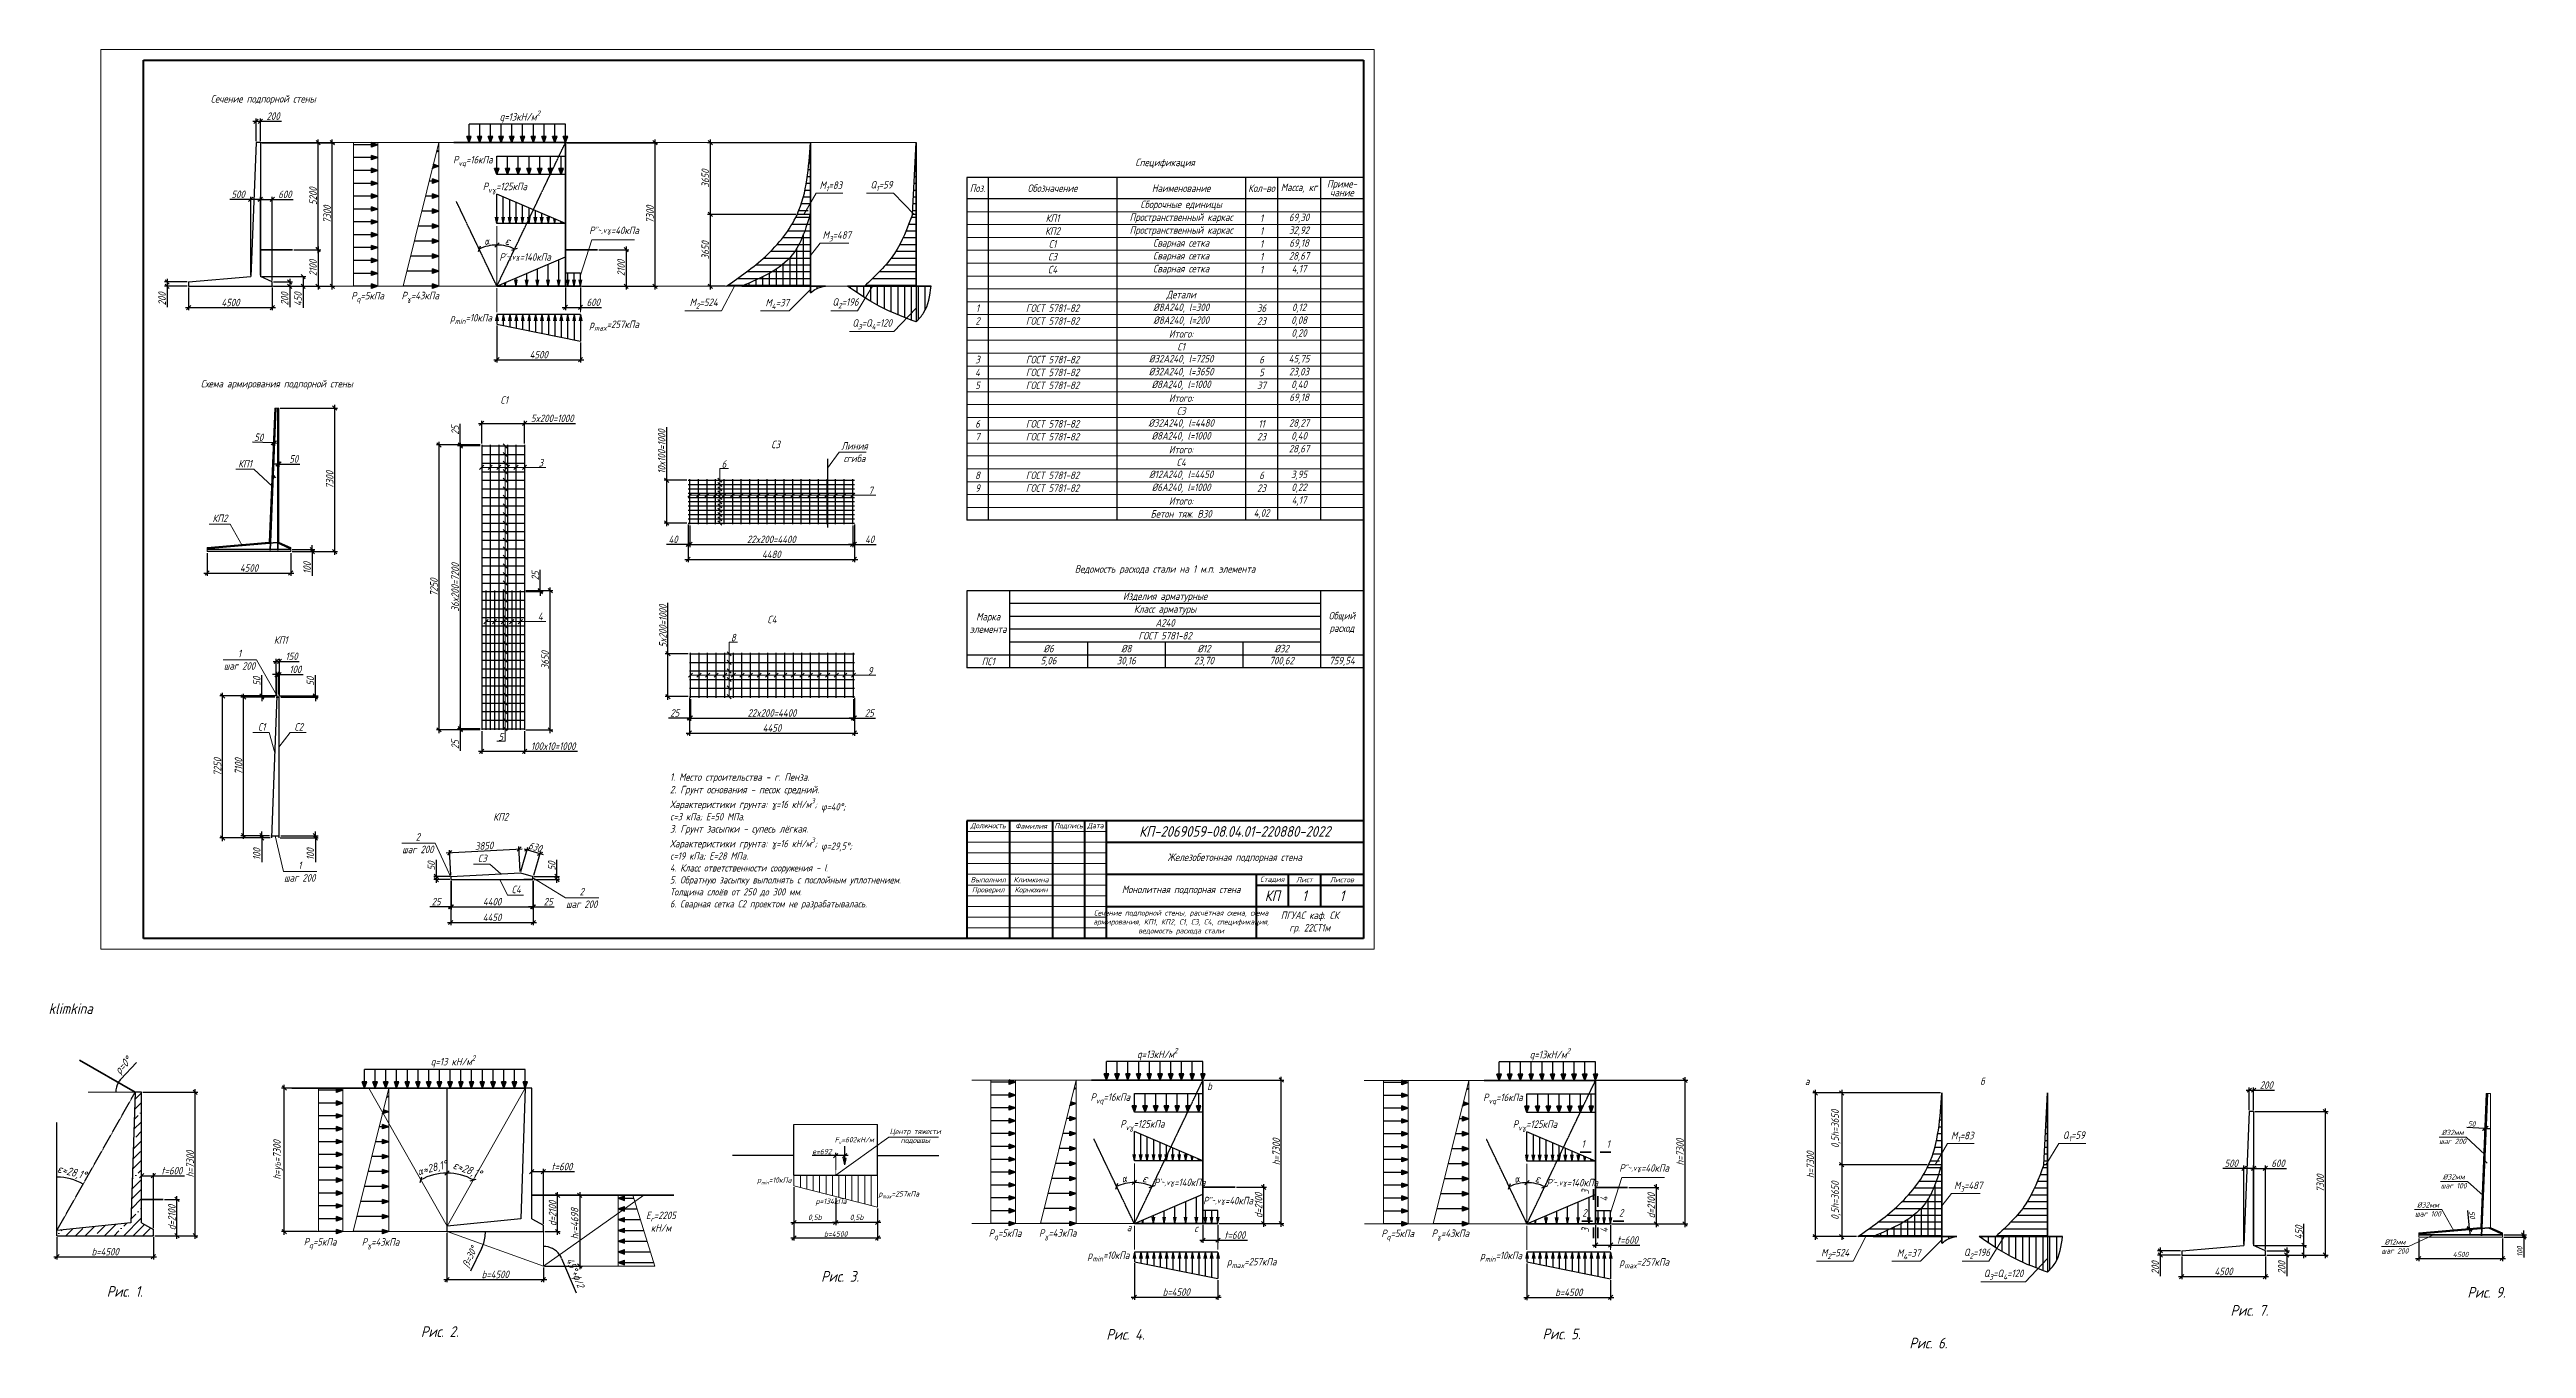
# Model space of a CAD drawing. Header units: millimetres. Extents: x -1004 to 900128, y -352756 to 107728.
# Drawn here: x 177927 to 293468, y 47096 to 107728 of the extents above; entities that cross this region are included whole.
import ezdxf

# ---------------------------------------------------------------- set-up
doc = ezdxf.new("R2010")
doc.units = ezdxf.units.MM
doc.linetypes.add('ACAD_ISO02W100', pattern=[15, 12, -3])
doc.linetypes.add('ACAD_ISO04W100', pattern=[30, 24, -3, 0, -3])
for name, color, linetype, lineweight in [('axles', 152, 'ACAD_ISO04W100', 20), ('basic', 95, 'Continuous', 30), ('frame', 173, 'Continuous', 40), ('hatch', 117, 'ACAD_ISO02W100', 25), ('hatching', 225, 'Continuous', 20), ('size', 45, 'Continuous', 20), ('text', 13, 'Continuous', 20), ('thick', 42, 'Continuous', 35), ('thin', 153, 'Continuous', 18)]:
    doc.layers.add(name, color=color, linetype=linetype, lineweight=lineweight)
doc.styles.add('Structures', font='isocpeur.ttf', dxfattribs={"width": 0.85, "oblique": 15})
doc.styles.add('structures 2.5', font='isocpeur.ttf', dxfattribs={"width": 0.85, "oblique": 15, "height": 2.5})
doc.styles.add('structures 5', font='isocpeur.ttf', dxfattribs={"width": 0.85, "oblique": 15, "height": 5})
doc.dimstyles.new('structures 3.5', dxfattribs={"dimtxt": 3.5, "dimasz": 2, "dimexe": 1.25, "dimexo": 0.625, "dimtad": 1, "dimtxsty": 'Structures', "dimblk": 'OBLIQUE', "dimcen": 2.5, "dimdle": 1.5, "dimadec": 0, "dimazin": 0, "dimtfac": 1, "dimtmove": 0, "dimatfit": 3, "dimfxl": 1, "dimarcsym": 0})
doc.dimstyles.new('structures 3.5 50', dxfattribs={"dimtxt": 3.5, "dimasz": 2, "dimexe": 1.25, "dimexo": 0.625, "dimtad": 1, "dimlfac": 0.5, "dimtxsty": 'Structures', "dimblk": 'OBLIQUE', "dimcen": 2.5, "dimdle": 1.5, "dimadec": 0, "dimazin": 0, "dimtfac": 1, "dimtmove": 0, "dimatfit": 3, "dimfxl": 1, "dimarcsym": 0})
pattern_1 = [(90, (170951.3, 47286.32), (-317.5, 0), [])]
pattern_2 = [(90, (118171.38, 91645), (-317.5, 0), [])]

msp = doc.modelspace()

# ---------------------------------------------------------------- texts
at = {"layer": 'text'}
for s, insert, char_height, width, attachment_point, style in [('Сечение подпорной стены', (187894.121, 105378.175), 350, 5622.78125, 5, 'Structures'), ('\\A1;q=13кН/м{\\H0.7x;\\S2^ ;}', (199865.833, 104591.673), 350, 2511.65502, 5, 'structures 5'), ('\\A1;P{\\H0.7x;\\S^ vq;\\H1.42857x;=16кПа}', (197672.216, 102527.545), 350, 878.35728, 5, 'structures 5'), ('Спецификация', (229962.385, 102410.318), 350, 5622.78125, 5, 'Structures'), ('\\A1;P{\\H0.7x;\\S^ vγ;\\H1.42857x;=125кПа}', (199167.015, 101277.967), 350, 878.35728, 5, 'structures 5'), ('\\A1;M{\\H0.7x;\\S^ 1;}=83', (214371.247, 101335.629), 350, 1401.58392, 5, 'structures 5'), ('\\A1;Q{\\H0.7x;\\S^ 1;}=59', (216732.003, 101355.008), 350, 1401.58392, 5, 'structures 5'), ('Поз.', (221212.385, 101255.091), 350, 1000, 5, 'Structures'), ('Обозначение', (224712.385, 101255.091), 350, 6000, 5, 'Structures'), ('Сборочные единицы', (230712.385, 100455.091), 350, 6000, 5, 'Structures'), ('Наименование', (230712.385, 101255.091), 350, 6000, 5, 'Structures'), ('Кол-во', (234462.385, 101255.091), 350, 1500, 5, 'Structures'), ('Масса, кг', (236212.385, 101255.091), 350, 2000, 5, 'Structures'), ('\\pxsm0.7;Приме-\\Pчание', (238212.385, 101255.091), 350, 2000, 5, 'Structures'), ('\\A1;P{\\H0.7x;\\S"~,vγ;\\H1.42857x;=40кПа}', (204259.657, 99251.299), 350, 878.35728, 5, 'structures 5'), ('КП2', (224712.385, 99255.091), 350, 6000, 5, 'Structures'), ('КП1', (224712.385, 99855.091), 350, 6000, 5, 'Structures'), ('Пространственный каркас', (230712.385, 99855.091), 350, 6000, 5, 'Structures'), ('Пространственный каркас', (230712.385, 99255.091), 350, 6000, 5, 'Structures'), ('1', (234462.385, 99855.091), 350, 1500, 5, 'Structures'), ('1', (234462.385, 99255.091), 350, 1500, 5, 'Structures'), ('32,92', (236212.385, 99255.091), 350, 2000, 5, 'Structures'), ('69,30', (236212.385, 99855.091), 350, 2000, 5, 'Structures'), ("\\A1;P{\\H0.7x;\\S'~,vγ;\\H1.42857x;=140кПа}", (200109.15, 98007.73), 350, 878.35728, 5, 'structures 5'), ('\\A1;M{\\H0.7x;\\S^ 3;}=487', (214648.383, 99008.639), 350, 1401.58392, 5, 'structures 5'), ('С3', (224712.385, 98055.091), 350, 6000, 5, 'Structures'), ('С1', (224712.385, 98655.091), 350, 6000, 5, 'Structures'), ('Сварная сетка', (230712.385, 98655.091), 350, 6000, 5, 'Structures'), ('Сварная сетка', (230712.385, 98055.091), 350, 6000, 5, 'Structures'), ('1', (234462.385, 98655.091), 350, 1500, 5, 'Structures'), ('1', (234462.385, 98055.091), 350, 1500, 5, 'Structures'), ('28,67', (236212.385, 98055.091), 350, 2000, 5, 'Structures'), ('69,18', (236212.385, 98655.091), 350, 2000, 5, 'Structures'), ('С4', (224712.385, 97455.091), 350, 6000, 5, 'Structures'), ('Сварная сетка', (230712.385, 97455.091), 350, 6000, 5, 'Structures'), ('1', (234462.385, 97455.091), 350, 1500, 5, 'Structures'), ('4,17', (236212.385, 97455.091), 350, 2000, 5, 'Structures'), ('\\A1;P{\\H0.7x;\\S^ q;\\H1.42857x;=5кПа}', (192761.819, 96177.252), 350, 1905.54601, 5, 'structures 5'), ('\\A1;P{\\H0.67083x;\\S^ γ;}=43кПа', (195219.807, 96190.587), 350, 1953.35942, 5, 'structures 5'), ('\\A1;M{\\H0.7x;\\S^ 2;}=524', (208438.044, 95869.394), 350, 1514.96707, 5, 'structures 5'), ('\\A1;M{\\H0.7x;\\S^ 4;}=37', (211868.383, 95851.381), 350, 1401.58392, 5, 'structures 5'), ('\\A1;Q{\\H0.7x;\\S^ 2;}=196', (215054.505, 95885.008), 350, 1401.58392, 5, 'structures 5'), ('Детали', (230712.385, 96255.091), 350, 6000, 5, 'Structures'), ('\\A1;p{\\H0.7x;\\S^ min;}=10кПа', (197586.479, 95148.298), 350, 1724.15503, 5, 'structures 5'), ('\\A1;p{\\H0.7x;\\S^ max;}=257кПа', (204267.477, 94843.822), 350, 1724.15503, 5, 'structures 5'), ('\\A1;\\pxt3;Q{\\H0.7x;\\S^ 3;\\H1.42857x;=Q\\H0.7x;\\S^ 4;}=120', (216296.496, 94905.008), 350, 1401.58392, 5, 'structures 5'), ('2', (221212.385, 95055.091), 350, 1000, 5, 'Structures'), ('1', (221212.385, 95655.091), 350, 1000, 5, 'Structures'), ('ГОСТ 5781-82', (224712.385, 95655.091), 350, 6000, 5, 'Structures'), ('ГОСТ 5781-82', (224712.385, 95055.091), 350, 6000, 5, 'Structures'), ('%%C8А240, l=300', (230712.385, 95655.091), 350, 6000, 5, 'Structures'), ('%%C8А240, l=200', (230712.385, 95055.091), 350, 6000, 5, 'Structures'), ('36', (234462.385, 95655.091), 350, 1500, 5, 'Structures'), ('23', (234462.385, 95055.091), 350, 1500, 5, 'Structures'), ('0,08', (236212.385, 95055.091), 350, 2000, 5, 'Structures'), ('0,12', (236212.385, 95655.091), 350, 2000, 5, 'Structures'), ('Итого:', (230712.385, 94455.091), 350, 6000, 5, 'Structures'), ('С1', (230712.385, 93855.091), 350, 6000, 5, 'Structures'), ('0,20', (236212.385, 94455.091), 350, 2000, 5, 'Structures'), ('3', (221212.385, 93255.091), 350, 1000, 5, 'Structures'), ('4', (221212.385, 92655.091), 350, 1000, 5, 'Structures'), ('ГОСТ 5781-82', (224712.385, 93255.091), 350, 6000, 5, 'Structures'), ('ГОСТ 5781-82', (224712.385, 92655.091), 350, 6000, 5, 'Structures'), ('%%C32А240, l=3650', (230712.385, 92655.091), 350, 6000, 5, 'Structures'), ('%%C32А240, l=7250', (230712.385, 93255.091), 350, 6000, 5, 'Structures'), ('5', (234462.385, 92655.091), 350, 1500, 5, 'Structures'), ('6', (234462.385, 93255.091), 350, 1500, 5, 'Structures'), ('45,75', (236212.385, 93255.091), 350, 2000, 5, 'Structures'), ('23,03', (236212.385, 92655.091), 350, 2000, 5, 'Structures'), ('Схема армирования подпорной стены', (188529.037, 92080.644), 350, 7305.86435, 5, 'Structures'), ('С1', (199136.154, 91368.26), 350, 793.67855, 5, 'Structures'), ('5', (221212.385, 92055.091), 350, 1000, 5, 'Structures'), ('ГОСТ 5781-82', (224712.385, 92055.091), 350, 6000, 5, 'Structures'), ('%%C8А240, l=1000', (230712.385, 92055.091), 350, 6000, 5, 'Structures'), ('Итого:', (230712.385, 91455.091), 350, 6000, 5, 'Structures'), ('37', (234462.385, 92055.091), 350, 1500, 5, 'Structures'), ('69,18', (236212.385, 91455.091), 350, 2000, 5, 'Structures'), ('0,40', (236212.385, 92055.091), 350, 2000, 5, 'Structures'), ('6', (221212.385, 90255.091), 350, 1000, 5, 'Structures'), ('ГОСТ 5781-82', (224712.385, 90255.091), 350, 6000, 5, 'Structures'), ('%%C32А240, l=4480', (230712.385, 90255.091), 350, 6000, 5, 'Structures'), ('С3', (230712.385, 90855.091), 350, 6000, 5, 'Structures'), ('11', (234462.385, 90255.091), 350, 1500, 5, 'Structures'), ('28,27', (236212.385, 90255.091), 350, 2000, 5, 'Structures'), ('С3', (211795.822, 89293.418), 350, 793.67855, 5, 'Structures'), ('Линия \\Pсгиба', (215474.463, 88934.364), 350, 1343.47738, 5, 'Structures'), ('7', (221212.385, 89655.091), 350, 1000, 5, 'Structures'), ('ГОСТ 5781-82', (224712.385, 89655.091), 350, 6000, 5, 'Structures'), ('%%C8А240, l=1000', (230712.385, 89655.091), 350, 6000, 5, 'Structures'), ('Итого:', (230712.385, 89055.091), 350, 6000, 5, 'Structures'), ('23', (234462.385, 89655.091), 350, 1500, 5, 'Structures'), ('28,67', (236212.385, 89055.091), 350, 2000, 5, 'Structures'), ('0,40', (236212.385, 89655.091), 350, 2000, 5, 'Structures'), ('КП1', (187045.163, 88392.746), 350, 793.67855, 5, 'Structures'), ('3', (200844.018, 88437.545), 350, 793.67855, 5, 'Structures'), ('6', (209384.347, 88381.635), 350, 350, 5, 'Structures'), ('8', (221212.385, 87855.091), 350, 1000, 5, 'Structures'), ('ГОСТ 5781-82', (224712.385, 87855.091), 350, 6000, 5, 'Structures'), ('%%C12А240, l=4450', (230712.385, 87855.091), 350, 6000, 5, 'Structures'), ('С4', (230712.385, 88455.091), 350, 6000, 5, 'Structures'), ('6', (234462.385, 87855.091), 350, 1500, 5, 'Structures'), ('3,95', (236212.385, 87855.091), 350, 2000, 5, 'Structures'), ('7', (216228.362, 87143.957), 350, 793.67855, 5, 'Structures'), ('9', (221212.385, 87255.091), 350, 1000, 5, 'Structures'), ('ГОСТ 5781-82', (224712.385, 87255.091), 350, 6000, 5, 'Structures'), ('%%C6А240, l=1000', (230712.385, 87255.091), 350, 6000, 5, 'Structures'), ('Итого:', (230712.385, 86655.091), 350, 6000, 5, 'Structures'), ('23', (234462.385, 87255.091), 350, 1500, 5, 'Structures'), ('0,22', (236212.385, 87255.091), 350, 2000, 5, 'Structures'), ('4,17', (236212.385, 86655.091), 350, 2000, 5, 'Structures'), ('КП2', (185876.113, 85847.52), 350, 793.67855, 5, 'Structures'), ('Бетон тяж. B30', (230712.385, 86055.091), 350, 6000, 5, 'Structures'), ('4,02', (234462.385, 86055.091), 350, 1500, 5, 'Structures'), ('Ведомость расхода стали на 1 м.п. элемента', (229962.385, 83432.607), 350, 9598.9197, 5, 'Structures'), ('Изделия арматурные', (229962.385, 82165.091), 350, 14500, 5, 'Structures'), ('4', (200816.39, 81262.774), 350, 793.67855, 5, 'Structures'), ('С4', (211625.822, 81124.404), 350, 793.67855, 5, 'Structures'), ('Марка элемента', (221712.385, 80965.091), 350, 2000, 5, 'Structures'), ('Класс арматуры', (229962.385, 81565.091), 350, 14500, 5, 'Structures'), ('A240', (229962.385, 80965.091), 350, 14500, 5, 'Structures'), ('Общий расход', (238212.385, 80965.091), 350, 2000, 5, 'Structures'), ('КП1', (188710.121, 80162.225), 350, 793.67855, 5, 'Structures'), ('8', (209814.347, 80279.55), 350, 350, 5, 'Structures'), ('%%C6', (224524.885, 79765.091), 350, 3625, 5, 'Structures'), ('%%C8', (228149.885, 79765.091), 350, 3625, 5, 'Structures'), ('ГОСТ 5781-82', (229962.385, 80365.091), 350, 14500, 5, 'Structures'), ('%%C12', (231774.885, 79765.091), 350, 3625, 5, 'Structures'), ('%%C32', (235399.885, 79765.091), 350, 3625, 5, 'Structures'), ('1\\Pшаг 200', (186786.812, 79245.13), 350, 2180.48095, 5, 'Structures'), ('9', (216202.184, 78727.57), 350, 793.67855, 5, 'Structures'), ('ПС1', (221712.385, 79165.091), 350, 2000, 5, 'Structures'), ('5,06', (224524.885, 79165.091), 350, 3625, 5, 'Structures'), ('30,16', (228149.885, 79165.091), 350, 3625, 5, 'Structures'), ('23,70', (231774.885, 79165.091), 350, 3625, 5, 'Structures'), ('700,62', (235399.885, 79165.091), 350, 3625, 5, 'Structures'), ('759,54', (238212.385, 79165.091), 350, 2000, 5, 'Structures'), ('С1', (187822.575, 76111.775), 350, 793.67855, 5, 'Structures'), ('С2', (189552.785, 76111.775), 350, 793.67855, 5, 'Structures'), ('5', (198973.068, 75646.612), 350, 350, 5, 'Structures'), ('\\A1;1. Место строительства - г. Пенза.\\P2. Грунт основания - песок средний.\\PХарактеристики грунта: {\\H0.95833x;γ=16 кН/м\\H0.7x;\\S3^ ;\\H1.42857x;; \\A0;φ=40%%D; \\Pc=3 кПа; E=50 МПа.\\P}3. Грунт засыпки - супесь лёгкая.\\PХарактеристики грунта: {\\H0.95833x;γ=16 кН/м\\H0.7x;\\S3^ ;\\H1.42857x;; \\A0;φ=29,5%%D; \\Pc=19 кПа; E=28 МПа.\\P4. Класс ответственности сооружения - I.\\P5. Обратную засыпку выполнять с послойным уплотнением. Толщина слоёв от 250 до 300 мм.\\P6. Сварная сетка С2 проектом не разрабатывалась.}', (206866.028, 70766.8), 350, 9693.35693, 4, 'Structures'), ('КП2', (198972.035, 71911.117), 350, 793.67855, 5, 'Structures'), ('2\\Pшаг 200', (195106.763, 70682.226), 350, 2180.48095, 5, 'Structures'), ('Должность', (221712.385, 71478.489), 250, 1859.40606, 5, 'structures 2.5'), ('Фамилия', (223712.385, 71478.489), 250, 1812.24194, 5, 'structures 2.5'), ('Подпись', (225462.385, 71478.489), 250, 1359.18156, 5, 'structures 2.5'), ('Дата', (226712.385, 71478.489), 250, 882.53911, 5, 'structures 2.5'), ('КП-2069059-08.04.01-220880-2022', (233212.385, 71228.489), 500, 11741.42873, 5, 'structures 2.5'), ('1\\Pшаг 200', (189596.023, 69353.086), 350, 2180.48095, 5, 'Structures'), ('С3', (198113.012, 69971.352), 350, 793.67855, 5, 'Structures'), ('Железобетонная подпорная стена', (233212.385, 69978.489), 350, 12000, 5, 'Structures'), ('С4', (199692.566, 68523.409), 350, 793.67855, 5, 'Structures'), ('2\\Pшаг 200', (202750.632, 68124.23), 350, 2180.48095, 5, 'Structures'), ('Выполнил', (221712.385, 68978.489), 250, 1859.40647, 5, 'structures 2.5'), ('Проверил', (221712.385, 68478.489), 250, 1882.98853, 5, 'structures 2.5'), ('Климкина', (223712.385, 68978.489), 250, 2000, 5, 'Structures'), ('Корнюхин', (223712.385, 68478.489), 250, 2000, 5, 'Structures'), ('Монолитная подпорная стена', (230712.385, 68478.489), 350, 7000, 5, 'Structures'), ('Стадия', (234962.385, 68978.489), 250, 1352.9954, 5, 'structures 2.5'), ('КП', (234962.385, 68228.489), 500, 1329.52177, 5, 'structures 2.5'), ('Лист', (236462.385, 68978.489), 250, 1306.04815, 5, 'structures 2.5'), ('1', (236462.385, 68228.489), 500, 1376.46862, 5, 'structures 2.5'), ('Листов', (238212.385, 68978.489), 250, 1733.57299, 5, 'structures 2.5'), ('1', (238212.385, 68228.489), 500, 1780.52024, 5, 'structures 2.5'), ('Сечение подпорной стены, расчётная схема, схема армирования, КП1, КП2, С1, С3, С4, спецификация, ведомость расхода стали', (230712.385, 66978.489), 250, 6914.26293, 5, 'structures 2.5'), ('ПГУАС каф. СК \\Pгр. 22СТ1м', (236712.385, 66978.489), 350, 4533.45828, 5, 'structures 2.5'), ('klimkina', (178909.62, 62962.366), 500, 2515.89751, 5, 'structures 5'), ('\\A1;q=13 кН/м{\\H0.7x;\\S2^ ;}', (196749.861, 60492.25), 350, 3223.04031, 5, 'structures 5'), ('\\A1;q=13кН/м{\\H0.7x;\\S2^ ;}', (229603.083, 60835.469), 350, 2511.65502, 5, 'structures 5'), ('\\A1;q=13кН/м{\\H0.7x;\\S2^ ;}', (247917.503, 60823.941), 350, 2511.65502, 5, 'structures 5'), ('\\A1;P{\\H0.7x;\\S^ vq;\\H1.42857x;=16кПа}', (227409.466, 58771.341), 350, 878.35728, 5, 'structures 5'), ('\\A1;b', (232036.099, 59337.283), 350, 350, 5, 'structures 5'), ('\\A1;P{\\H0.7x;\\S^ vq;\\H1.42857x;=16кПа}', (245723.886, 58759.813), 350, 878.35728, 5, 'structures 5'), ('\\A1;а', (259917.814, 59566.132), 350, 361.79272, 5, 'structures 5'), ('\\A1;б', (268087.814, 59566.132), 350, 361.79272, 5, 'structures 5'), ('\\A1;F{\\H0.7x;\\S^ v;}=602кН/м', (215465.85, 56800.368), 250, 1992.91099, 5, 'structures 5'), ('\\A1;Центр тяжести подошвы', (218312.337, 57000.723), 250, 2558.84936, 5, 'structures 5'), ('\\A1;P{\\H0.7x;\\S^ vγ;\\H1.42857x;=125кПа}', (228904.265, 57521.763), 350, 878.35728, 5, 'structures 5'), ('\\A1;P{\\H0.7x;\\S^ vγ;\\H1.42857x;=125кПа}', (247218.686, 57510.235), 350, 878.35728, 5, 'structures 5'), ('\\A1;1', (249460.126, 56643.911), 350, 350, 5, 'structures 5'), ('\\A1;1', (250632.375, 56643.911), 350, 350, 5, 'structures 5'), ('\\A1;M{\\H0.7x;\\S^ 1;}=83', (267151.164, 56976.943), 350, 1401.58392, 5, 'structures 5'), ('\\A1;Q{\\H0.7x;\\S^ 1;}=59', (272352.092, 56996.321), 350, 1401.58392, 5, 'structures 5'), ('%%C32мм\\Pшаг 200', (290020.819, 56971.505), 250, 1504.43531, 5, 'Structures'), ('\\A1;P{\\H0.7x;\\S"~,vγ;\\H1.42857x;=40кПа}', (252311.328, 55483.568), 350, 878.35728, 5, 'structures 5'), ('\\A1;p{\\H0.7x;\\S^ min;}=10кПа', (211732.735, 54918.066), 250, 1724.15503, 5, 'structures 5'), ('\\A1;p{\\H0.7x;\\S^ max;}=257кПа', (217541.183, 54272.136), 250, 1724.15503, 5, 'structures 5'), ("\\A1;P{\\H0.7x;\\S'~,vγ;\\H1.42857x;=140кПа}", (230642.125, 54813.394), 350, 878.35728, 5, 'structures 5'), ("\\A1;P{\\H0.7x;\\S'~,vγ;\\H1.42857x;=140кПа}", (248956.545, 54801.866), 350, 878.35728, 5, 'structures 5'), ('\\A1;M{\\H0.7x;\\S^ 3;}=487', (267428.3, 54649.952), 350, 1401.58392, 5, 'structures 5'), ('%%C32мм\\Pшаг 100', (290073.037, 54899.838), 250, 1504.43531, 5, 'Structures'), ('\\A1;E{\\H0.7x;\\S^ r;\\H1.42857x;=2205 кН/м}', (206446.691, 53016.745), 350, 301.91968, 5, 'structures 5'), ('\\A1;p=134кПа', (214381.321, 53930.017), 250, 1992.91099, 5, 'structures 5'), ('\\A1;P{\\H0.7x;\\S"~,vγ;\\H1.42857x;=40кПа}', (232900.283, 53963.23), 350, 878.35728, 5, 'structures 5'), ('\\A1;2', (249526.597, 53428.125), 350, 350, 5, 'structures 5'), ('\\A1;2', (251235.624, 53428.125), 350, 350, 5, 'structures 5'), ('%%C32мм\\Pшаг 100', (288873.037, 53589.838), 250, 1504.43531, 5, 'Structures'), ('\\A1;P{\\H0.7x;\\S^ q;\\H1.42857x;=5кПа}', (190547.392, 52017.54), 350, 3024.47964, 5, 'structures 5'), ('\\A1;P{\\H0.67083x;\\S^ γ;}=43кПа', (193367.485, 52016.69), 350, 2245.88885, 5, 'structures 5'), ('\\A1;P{\\H0.7x;\\S^ q;\\H1.42857x;=5кПа}', (222499.068, 52421.048), 350, 1905.54601, 5, 'structures 5'), ('\\A1;P{\\H0.67083x;\\S^ γ;}=43кПа', (224957.056, 52434.383), 350, 1953.35942, 5, 'structures 5'), ('\\A1;a', (228282.817, 52744.32), 350, 350, 5, 'structures 5'), ('\\A1;c', (231409.68, 52703.903), 350, 350, 5, 'structures 5'), ('\\A1;P{\\H0.7x;\\S^ q;\\H1.42857x;=5кПа}', (240813.489, 52409.52), 350, 1905.54601, 5, 'structures 5'), ('\\A1;P{\\H0.67083x;\\S^ γ;}=43кПа', (243271.477, 52422.855), 350, 1953.35942, 5, 'structures 5'), ('%%C12мм\\Pшаг 200', (287333.037, 51859.838), 250, 1504.43531, 5, 'Structures'), ('\\A1;p{\\H0.7x;\\S^ min;}=10кПа', (227323.729, 51392.095), 350, 1724.15503, 5, 'structures 5'), ('\\A1;p{\\H0.7x;\\S^ max;}=257кПа', (234004.726, 51087.619), 350, 1724.15503, 5, 'structures 5'), ('\\A1;p{\\H0.7x;\\S^ min;}=10кПа', (245638.149, 51380.566), 350, 1724.15503, 5, 'structures 5'), ('\\A1;p{\\H0.7x;\\S^ max;}=257кПа', (252319.147, 51076.091), 350, 1724.15503, 5, 'structures 5'), ('\\A1;M{\\H0.7x;\\S^ 2;}=524', (261217.961, 51510.707), 350, 1514.96707, 5, 'structures 5'), ('\\A1;M{\\H0.7x;\\S^ 4;}=37', (264648.3, 51492.695), 350, 1401.58392, 5, 'structures 5'), ('\\A1;Q{\\H0.7x;\\S^ 2;}=196', (267834.422, 51526.321), 350, 1401.58392, 5, 'structures 5'), ('Рис. 1.', (181433.991, 49759.795), 500, 2515.89751, 5, 'structures 5'), ('Рис. 3.', (214802.06, 50464.66), 500, 2515.89751, 5, 'structures 5'), ('\\A1;\\pxt3;Q{\\H0.7x;\\S^ 3;\\H1.42857x;=Q\\H0.7x;\\S^ 4;}=120', (269076.413, 50546.321), 350, 1401.58392, 5, 'structures 5'), ('Рис. 9.', (291601.268, 49716.694), 500, 2515.89751, 5, 'structures 5'), ('Рис. 7.', (280545.457, 48875.141), 500, 2515.89751, 5, 'structures 5'), ('Рис. 2.', (196126.759, 47883.899), 500, 2515.89751, 5, 'structures 5'), ('Рис. 4.', (228113.784, 47754.086), 500, 2515.89751, 5, 'structures 5'), ('Рис. 5.', (248457.597, 47776.829), 500, 2515.89751, 5, 'structures 5'), ('Рис. 6.', (265567.814, 47346.132), 500, 2515.89751, 5, 'structures 5')]:
    msp.add_mtext(s, dxfattribs=dict(at, insert=insert, char_height=char_height, width=width, attachment_point=attachment_point, style=style))
at = {"layer": 'text', "char_height": 350, "width": 350, "attachment_point": 5, "rotation": 90, "style": 'structures 5'}
for s, insert in [('\\A1;3', (249563.888, 54404.511)), ('\\A1;4', (250441.318, 54076.45)), ('\\A1;3', (249563.888, 52617.52)), ('\\A1;4', (250441.318, 52614.39))]:
    msp.add_mtext(s, dxfattribs=dict(at, insert=insert))

# ---------------------------------------------------------------- blocks, each defined once
blk = doc.blocks.new('*D142')
at = {"layer": 'Defpoints', "color": 0, "transparency": 16777216}
for p in [(181921, 59057), (178271, 57667), (179108, 54948), (178271, 52607), (178271, 52607)]:
    blk.add_point(p, dxfattribs=at)
at = {"layer": 'size', "color": 0, "lineweight": -2, "transparency": 16777216}
blk.add_arc((178271, 52607), 2486, 60.49485, 90, dxfattribs=at)
at = {"layer": 'size', "color": 0, "transparency": 16777216, "insert": (178958, 55296), "char_height": 350, "attachment_point": 5, "rotation": 345.68725, "style": 'Structures'}
blk.add_mtext('{\\H1.08333x;ε≈28,1%%D}', dxfattribs=at)
blk = doc.blocks.new('_None')
blk = doc.blocks.new('_Oblique')
at = {"color": 0, "linetype": 'ByBlock', "lineweight": -2}
blk.add_line((-0.5, -0.5), (0.5, 0.5), dxfattribs=at)
blk = doc.blocks.new('*D143')
at = {"layer": 'Defpoints', "color": 0, "transparency": 16777216}
for p in [(178271, 52357), (182771, 52357), (182771, 51376)]:
    blk.add_point(p, dxfattribs=at)
at = {"layer": 'size', "color": 0, "lineweight": -2, "transparency": 16777216}
for p, q in [((178271, 52295), (178271, 51251)), ((182771, 52295), (182771, 51251)), ((178121, 51376), (182921, 51376))]:
    blk.add_line(p, q, dxfattribs=at)
at = {"layer": 'size', "color": 0, "lineweight": -2, "transparency": 16777216, "xscale": 200, "yscale": 200, "zscale": 200, "rotation": 180}
blk.add_blockref('_Oblique', (178271, 51376), dxfattribs=at)
at = {"layer": 'size', "color": 0, "lineweight": -2, "transparency": 16777216, "xscale": 200, "yscale": 200, "zscale": 200}
blk.add_blockref('_Oblique', (182771, 51376), dxfattribs=at)
at = {"layer": 'size', "color": 0, "transparency": 16777216, "insert": (180521, 51614), "char_height": 350, "attachment_point": 5, "style": 'Structures'}
blk.add_mtext('b=4500', dxfattribs=at)
blk = doc.blocks.new('*D144')
at = {"layer": 'Defpoints', "color": 0, "transparency": 16777216}
for p in [(183221, 54057), (183869, 54057), (182771, 52357)]:
    blk.add_point(p, dxfattribs=at)
at = {"layer": 'size', "color": 0, "lineweight": -2, "transparency": 16777216}
for p, q in [((183284, 54057), (183994, 54057)), ((183869, 52207), (183869, 54207)), ((182834, 52357), (183994, 52357))]:
    blk.add_line(p, q, dxfattribs=at)
at = {"layer": 'size', "color": 0, "lineweight": -2, "transparency": 16777216, "xscale": 200, "yscale": 200, "zscale": 200}
for p, rotation in [((183869, 54057), 90), ((183869, 52357), 270)]:
    blk.add_blockref('_Oblique', p, dxfattribs=dict(at, rotation=rotation))
at = {"layer": 'size', "color": 0, "transparency": 16777216, "insert": (183632, 53207), "char_height": 350, "attachment_point": 5, "rotation": 90, "style": 'Structures'}
blk.add_mtext('d=2100', dxfattribs=at)
blk = doc.blocks.new('*D145')
at = {"layer": 'Defpoints', "color": 0, "transparency": 16777216}
for p in [(182221, 59057), (184721, 59057), (182771, 52357)]:
    blk.add_point(p, dxfattribs=at)
at = {"layer": 'size', "color": 0, "lineweight": -2, "transparency": 16777216}
for p, q in [((182284, 59057), (184846, 59057)), ((184721, 52207), (184721, 59207)), ((182834, 52357), (184846, 52357))]:
    blk.add_line(p, q, dxfattribs=at)
at = {"layer": 'size', "color": 0, "lineweight": -2, "transparency": 16777216, "xscale": 200, "yscale": 200, "zscale": 200}
for p, rotation in [((184721, 59057), 90), ((184721, 52357), 270)]:
    blk.add_blockref('_Oblique', p, dxfattribs=dict(at, rotation=rotation))
at = {"layer": 'size', "color": 0, "transparency": 16777216, "insert": (184484, 55707), "char_height": 350, "attachment_point": 5, "rotation": 90, "style": 'Structures'}
blk.add_mtext('h=7300', dxfattribs=at)
blk = doc.blocks.new('*D146')
at = {"layer": 'Defpoints', "color": 0, "transparency": 16777216}
for p in [(182221, 55159), (182221, 54057), (182771, 52657)]:
    blk.add_point(p, dxfattribs=at)
at = {"layer": 'size', "color": 0, "lineweight": -2, "transparency": 16777216}
for p, q in [((182221, 54120), (182221, 55284)), ((182221, 55159), (182921, 55159)), ((182771, 52720), (182771, 55284)), ((182771, 55159), (184217, 55159))]:
    blk.add_line(p, q, dxfattribs=at)
at = {"layer": 'size', "color": 0, "lineweight": -2, "transparency": 16777216, "xscale": 200, "yscale": 200, "zscale": 200, "rotation": 180}
blk.add_blockref('_Oblique', (182221, 55159), dxfattribs=at)
at = {"layer": 'size', "color": 0, "lineweight": -2, "transparency": 16777216, "xscale": 200, "yscale": 200, "zscale": 200}
blk.add_blockref('_Oblique', (182771, 55159), dxfattribs=at)
at = {"layer": 'size', "color": 0, "transparency": 16777216, "insert": (183631, 55397), "char_height": 350, "attachment_point": 5, "style": 'Structures'}
blk.add_mtext('t=600', dxfattribs=at)
blk = doc.blocks.new('*D147')
at = {"layer": 'Defpoints', "color": 0, "transparency": 16777216}
for p in [(179323, 60557), (179721, 59057), (181029, 59214), (181921, 59057), (181921, 59057)]:
    blk.add_point(p, dxfattribs=at)
at = {"layer": 'size', "color": 0, "lineweight": -2, "transparency": 16777216}
blk.add_line((181255, 59671), (181976, 60453), dxfattribs=at)
for start, end in [(150, 180), (137.32643, 150)]:
    blk.add_arc((181921, 59057), 906, start, end, dxfattribs=at)
at = {"layer": 'size', "color": 0, "transparency": 16777216, "insert": (181388, 60271), "char_height": 350, "attachment_point": 5, "rotation": 47.32643, "style": 'Structures'}
blk.add_mtext('{\\H1.08333x;ρ=0%%D}', dxfattribs=at)
blk = doc.blocks.new('*D313')
at = {"layer": 'Defpoints', "color": 0, "transparency": 16777216}
for p in [(196467, 59250), (200117, 59250), (196892, 55249), (196467, 52800), (196467, 52800)]:
    blk.add_point(p, dxfattribs=at)
at = {"layer": 'size', "color": 0, "lineweight": -2, "transparency": 16777216}
blk.add_arc((196467, 52800), 2486, 60.49485, 90, dxfattribs=at)
at = {"layer": 'size', "color": 0, "lineweight": -2, "transparency": 16777216, "xscale": 200, "yscale": 200, "zscale": 200}
for p, rotation in [((196467, 55286), 180.0000000000001), ((197692, 54963), 330.4948485991385)]:
    blk.add_blockref('_Oblique', p, dxfattribs=dict(at, rotation=rotation))
at = {"layer": 'size', "color": 0, "transparency": 16777216, "insert": (197402, 55414), "char_height": 350, "attachment_point": 5, "rotation": 340.3299, "style": 'Structures'}
blk.add_mtext('{\\H1.08333x;ε≈28,1%%D}', dxfattribs=at)
blk = doc.blocks.new('*D314')
at = {"layer": 'Defpoints', "color": 0, "transparency": 16777216}
for p in [(196467, 52550), (200967, 50943), (200967, 50314)]:
    blk.add_point(p, dxfattribs=at)
at = {"layer": 'size', "color": 0, "lineweight": -2, "transparency": 16777216}
for p, q in [((196467, 52488), (196467, 50189)), ((200967, 50881), (200967, 50189)), ((196317, 50314), (201117, 50314))]:
    blk.add_line(p, q, dxfattribs=at)
at = {"layer": 'size', "color": 0, "lineweight": -2, "transparency": 16777216, "xscale": 200, "yscale": 200, "zscale": 200, "rotation": 180}
blk.add_blockref('_Oblique', (196467, 50314), dxfattribs=at)
at = {"layer": 'size', "color": 0, "lineweight": -2, "transparency": 16777216, "xscale": 200, "yscale": 200, "zscale": 200}
blk.add_blockref('_Oblique', (200967, 50314), dxfattribs=at)
at = {"layer": 'size', "color": 0, "transparency": 16777216, "insert": (198717, 50552), "char_height": 350, "attachment_point": 5, "style": 'Structures'}
blk.add_mtext('b=4500', dxfattribs=at)
blk = doc.blocks.new('*D315')
at = {"layer": 'Defpoints', "color": 0, "transparency": 16777216}
for p in [(200417, 54250), (201627, 54250), (200967, 52550)]:
    blk.add_point(p, dxfattribs=at)
at = {"layer": 'size', "color": 0, "lineweight": -2, "transparency": 16777216}
for p, q in [((201627, 52400), (201627, 54400)), ((200480, 54250), (201752, 54250)), ((201030, 52550), (201752, 52550))]:
    blk.add_line(p, q, dxfattribs=at)
at = {"layer": 'size', "color": 0, "lineweight": -2, "transparency": 16777216, "xscale": 200, "yscale": 200, "zscale": 200}
for p, rotation in [((201627, 54250), 90), ((201627, 52550), 270)]:
    blk.add_blockref('_Oblique', p, dxfattribs=dict(at, rotation=rotation))
at = {"layer": 'size', "color": 0, "transparency": 16777216, "insert": (201390, 53400), "char_height": 350, "attachment_point": 5, "rotation": 90, "style": 'Structures'}
blk.add_mtext('d=2100', dxfattribs=at)
blk = doc.blocks.new('*D317')
at = {"layer": 'Defpoints', "color": 0, "transparency": 16777216}
for p in [(200417, 55352), (200417, 54250), (200967, 52850)]:
    blk.add_point(p, dxfattribs=at)
at = {"layer": 'size', "color": 0, "lineweight": -2, "transparency": 16777216}
for p, q in [((200417, 54313), (200417, 55477)), ((200967, 52913), (200967, 55477)), ((200417, 55352), (201117, 55352)), ((200967, 55352), (202413, 55352))]:
    blk.add_line(p, q, dxfattribs=at)
at = {"layer": 'size', "color": 0, "lineweight": -2, "transparency": 16777216, "xscale": 200, "yscale": 200, "zscale": 200, "rotation": 180}
blk.add_blockref('_Oblique', (200417, 55352), dxfattribs=at)
at = {"layer": 'size', "color": 0, "lineweight": -2, "transparency": 16777216, "xscale": 200, "yscale": 200, "zscale": 200}
blk.add_blockref('_Oblique', (200967, 55352), dxfattribs=at)
at = {"layer": 'size', "color": 0, "transparency": 16777216, "insert": (201828, 55590), "char_height": 350, "attachment_point": 5, "style": 'Structures'}
blk.add_mtext('t=600', dxfattribs=at)
blk = doc.blocks.new('*D318')
at = {"layer": 'Defpoints', "color": 0, "transparency": 16777216}
for p in [(202495, 54250), (200967, 50943), (202656, 50943)]:
    blk.add_point(p, dxfattribs=at)
at = {"layer": 'size', "color": 0, "lineweight": -2, "transparency": 16777216}
for p, q in [((202656, 54400), (202656, 50793)), ((202558, 54250), (202781, 54250)), ((201030, 50943), (202781, 50943))]:
    blk.add_line(p, q, dxfattribs=at)
at = {"layer": 'size', "color": 0, "lineweight": -2, "transparency": 16777216, "xscale": 200, "yscale": 200, "zscale": 200}
for p, rotation in [((202656, 54250), 90), ((202656, 50943), 270)]:
    blk.add_blockref('_Oblique', p, dxfattribs=dict(at, rotation=rotation))
at = {"layer": 'size', "color": 0, "transparency": 16777216, "insert": (202419, 52923), "char_height": 350, "attachment_point": 5, "rotation": 90, "style": 'Structures'}
blk.add_mtext('h{\\H0.7x;\\S^ r;}=4698', dxfattribs=at)
blk = doc.blocks.new('*D319')
at = {"layer": 'Defpoints', "color": 0, "transparency": 16777216}
for p in [(196467, 52550), (196467, 52550), (198250, 52345), (200967, 52550), (200967, 50942)]:
    blk.add_point(p, dxfattribs=at)
at = {"layer": 'size', "color": 0, "lineweight": -2, "transparency": 16777216}
blk.add_line((198079, 51762), (197560, 50699), dxfattribs=at)
for start, end in [(340.33589, 0), (333.9455, 340.33589)]:
    blk.add_arc((196467, 52550), 1794, start, end, dxfattribs=at)
at = {"layer": 'size', "color": 0, "transparency": 16777216, "insert": (197568, 51354), "char_height": 350, "attachment_point": 5, "rotation": 63.9455, "style": 'Structures'}
blk.add_mtext('{\\H0.95833x;β=30%%D}', dxfattribs=at)
blk = doc.blocks.new('*D320')
at = {"layer": 'Defpoints', "color": 0, "transparency": 16777216}
for p in [(205647, 54250), (200967, 52550), (200967, 50942), (200967, 50942), (201255, 51815)]:
    blk.add_point(p, dxfattribs=at)
at = {"layer": 'size', "color": 0, "lineweight": -2, "transparency": 16777216}
blk.add_line((201815, 51298), (202488, 49694), dxfattribs=at)
for start, end in [(35.25861, 90), (22.7695, 35.25861)]:
    blk.add_arc((200967, 50942), 919, start, end, dxfattribs=at)
at = {"layer": 'size', "color": 0, "transparency": 16777216, "insert": (202417, 50607), "char_height": 350, "attachment_point": 5, "rotation": 292.7695, "style": 'Structures'}
blk.add_mtext('45%%D+{\\H0.95833x;ϕ/2}', dxfattribs=at)
blk = doc.blocks.new('*D316')
at = {"layer": 'Defpoints', "color": 0, "transparency": 16777216}
for p in [(192817, 59250), (196467, 57860), (195631, 55140), (196467, 52800), (196467, 52800)]:
    blk.add_point(p, dxfattribs=at)
at = {"layer": 'size', "color": 0, "lineweight": -2, "transparency": 16777216}
blk.add_arc((196467, 52800), 2486, 90, 119.50515, dxfattribs=at)
at = {"layer": 'size', "color": 0, "lineweight": -2, "transparency": 16777216, "xscale": 200, "yscale": 200, "zscale": 200, "rotation": 209.5051514008615}
blk.add_blockref('_Oblique', (195243, 54963), dxfattribs=at)
at = {"layer": 'size', "color": 0, "lineweight": -2, "transparency": 16777216, "xscale": 200, "yscale": 200, "zscale": 200}
blk.add_blockref('_Oblique', (196467, 55286), dxfattribs=at)
at = {"layer": 'size', "color": 0, "transparency": 16777216, "insert": (195781, 55489), "char_height": 350, "width": 1326.72, "attachment_point": 5, "rotation": 14.31275, "style": 'Structures'}
blk.add_mtext('{\\H0.95833x;α\\H1.13044x;≈28,1%%D}', dxfattribs=at)
blk = doc.blocks.new('*D321')
at = {"layer": 'Defpoints', "color": 0, "transparency": 16777216}
for p in [(188875, 59250), (190467, 59250), (190467, 52550)]:
    blk.add_point(p, dxfattribs=at)
at = {"layer": 'size', "color": 0, "lineweight": -2, "transparency": 16777216}
for p, q in [((190404, 59250), (188750, 59250)), ((188875, 52400), (188875, 59400)), ((190404, 52550), (188750, 52550))]:
    blk.add_line(p, q, dxfattribs=at)
at = {"layer": 'size', "color": 0, "lineweight": -2, "transparency": 16777216, "xscale": 200, "yscale": 200, "zscale": 200}
for p, rotation in [((188875, 59250), 90), ((188875, 52550), 270)]:
    blk.add_blockref('_Oblique', p, dxfattribs=dict(at, rotation=rotation))
at = {"layer": 'size', "color": 0, "transparency": 16777216, "insert": (188585, 55900), "char_height": 350, "attachment_point": 5, "rotation": 90, "style": 'Structures'}
blk.add_mtext('h=y{\\H0.7x;\\S^ b;}=7300', dxfattribs=at)
blk = doc.blocks.new('*D322')
at = {"layer": 'Defpoints', "color": 0, "transparency": 16777216}
for p in [(212650, 54686), (214600, 54186), (214600, 52977)]:
    blk.add_point(p, dxfattribs=at)
at = {"layer": 'size', "color": 0, "lineweight": -2, "transparency": 16777216}
for p, q in [((212650, 54623), (212650, 52852)), ((214600, 54123), (214600, 52852)), ((212500, 52977), (214750, 52977))]:
    blk.add_line(p, q, dxfattribs=at)
at = {"layer": 'size', "color": 0, "lineweight": -2, "transparency": 16777216, "xscale": 200, "yscale": 200, "zscale": 200, "rotation": 180}
blk.add_blockref('_Oblique', (212650, 52977), dxfattribs=at)
at = {"layer": 'size', "color": 0, "lineweight": -2, "transparency": 16777216, "xscale": 200, "yscale": 200, "zscale": 200}
blk.add_blockref('_Oblique', (214600, 52977), dxfattribs=at)
at = {"layer": 'size', "color": 0, "transparency": 16777216, "insert": (213625, 53190), "char_height": 250, "attachment_point": 5, "style": 'Structures'}
blk.add_mtext('0,5b', dxfattribs=at)
blk = doc.blocks.new('*D323')
at = {"layer": 'Defpoints', "color": 0, "transparency": 16777216}
for p in [(214600, 54186), (216550, 53686), (214600, 52977)]:
    blk.add_point(p, dxfattribs=at)
at = {"layer": 'size', "color": 0, "lineweight": -2, "transparency": 16777216}
for p, q in [((214600, 54123), (214600, 52852)), ((216550, 53623), (216550, 52852)), ((216700, 52977), (214450, 52977))]:
    blk.add_line(p, q, dxfattribs=at)
at = {"layer": 'size', "color": 0, "lineweight": -2, "transparency": 16777216, "xscale": 200, "yscale": 200, "zscale": 200, "rotation": 180}
blk.add_blockref('_Oblique', (214600, 52977), dxfattribs=at)
at = {"layer": 'size', "color": 0, "lineweight": -2, "transparency": 16777216, "xscale": 200, "yscale": 200, "zscale": 200}
blk.add_blockref('_Oblique', (216550, 52977), dxfattribs=at)
at = {"layer": 'size', "color": 0, "transparency": 16777216, "insert": (215575, 53190), "char_height": 250, "attachment_point": 5, "style": 'Structures'}
blk.add_mtext('0,5b', dxfattribs=at)
blk = doc.blocks.new('*D324')
at = {"layer": 'Defpoints', "color": 0, "transparency": 16777216}
for p in [(212650, 54686), (216550, 53686), (216550, 52256)]:
    blk.add_point(p, dxfattribs=at)
at = {"layer": 'size', "color": 0, "lineweight": -2, "transparency": 16777216}
for p, q in [((212650, 54623), (212650, 52131)), ((216550, 53623), (216550, 52131)), ((212500, 52256), (216700, 52256))]:
    blk.add_line(p, q, dxfattribs=at)
at = {"layer": 'size', "color": 0, "lineweight": -2, "transparency": 16777216, "xscale": 200, "yscale": 200, "zscale": 200, "rotation": 180}
blk.add_blockref('_Oblique', (212650, 52256), dxfattribs=at)
at = {"layer": 'size', "color": 0, "lineweight": -2, "transparency": 16777216, "xscale": 200, "yscale": 200, "zscale": 200}
blk.add_blockref('_Oblique', (216550, 52256), dxfattribs=at)
at = {"layer": 'size', "color": 0, "transparency": 16777216, "insert": (214600, 52444), "char_height": 250, "attachment_point": 5, "style": 'Structures'}
blk.add_mtext('b=4500', dxfattribs=at)
blk = doc.blocks.new('*D325')
at = {"layer": 'Defpoints', "color": 0, "transparency": 16777216}
for p in [(214600, 56102), (214600, 56102), (215023, 56102)]:
    blk.add_point(p, dxfattribs=at)
at = {"layer": 'size', "color": 0, "lineweight": -2, "transparency": 16777216}
for p, q in [((214600, 56102), (213507, 56102)), ((214600, 56164), (214600, 56227)), ((215173, 56102), (214600, 56102)), ((215023, 56164), (215023, 56227))]:
    blk.add_line(p, q, dxfattribs=at)
at = {"layer": 'size', "color": 0, "lineweight": -2, "transparency": 16777216, "xscale": 200, "yscale": 200, "zscale": 200, "rotation": 180}
blk.add_blockref('_Oblique', (214600, 56102), dxfattribs=at)
at = {"layer": 'size', "color": 0, "lineweight": -2, "transparency": 16777216, "xscale": 200, "yscale": 200, "zscale": 200}
blk.add_blockref('_Oblique', (215023, 56102), dxfattribs=at)
at = {"layer": 'size', "color": 0, "transparency": 16777216, "insert": (213954, 56289), "char_height": 250, "attachment_point": 5, "style": 'Structures'}
blk.add_mtext('e=692', dxfattribs=at)
blk = doc.blocks.new('*D347')
at = {"layer": 'Defpoints', "color": 0, "transparency": 16777216}
for p in [(233227, 54624), (232432, 52924), (234562, 52924)]:
    blk.add_point(p, dxfattribs=at)
at = {"layer": 'size', "color": 0, "lineweight": -2, "transparency": 16777216}
for p, q in [((233290, 54624), (234687, 54624)), ((234562, 54774), (234562, 52774)), ((232494, 52924), (234687, 52924))]:
    blk.add_line(p, q, dxfattribs=at)
at = {"layer": 'size', "color": 0, "lineweight": -2, "transparency": 16777216, "xscale": 200, "yscale": 200, "zscale": 200}
for p, rotation in [((234562, 54624), 90), ((234562, 52924), 270)]:
    blk.add_blockref('_Oblique', p, dxfattribs=dict(at, rotation=rotation))
at = {"layer": 'size', "color": 0, "transparency": 16777216, "insert": (234324, 53774), "char_height": 350, "attachment_point": 5, "rotation": 90, "style": 'Structures'}
blk.add_mtext('d=2100', dxfattribs=at)
blk = doc.blocks.new('*D348')
at = {"layer": 'Defpoints', "color": 0, "transparency": 16777216}
for p in [(231732, 52924), (232432, 52924), (232432, 52152)]:
    blk.add_point(p, dxfattribs=at)
at = {"layer": 'size', "color": 0, "lineweight": -2, "transparency": 16777216}
for p, q in [((231582, 52152), (232432, 52152)), ((231732, 52862), (231732, 52027)), ((232432, 52862), (232432, 52027)), ((232432, 52152), (233803, 52152))]:
    blk.add_line(p, q, dxfattribs=at)
at = {"layer": 'size', "color": 0, "lineweight": -2, "transparency": 16777216, "xscale": 200, "yscale": 200, "zscale": 200, "rotation": 180}
blk.add_blockref('_Oblique', (231732, 52152), dxfattribs=at)
at = {"layer": 'size', "color": 0, "lineweight": -2, "transparency": 16777216, "xscale": 200, "yscale": 200, "zscale": 200}
blk.add_blockref('_Oblique', (232432, 52152), dxfattribs=at)
at = {"layer": 'size', "color": 0, "transparency": 16777216, "insert": (233217, 52390), "char_height": 350, "attachment_point": 5, "style": 'Structures'}
blk.add_mtext('t=600', dxfattribs=at)
blk = doc.blocks.new('*D349')
at = {"layer": 'Defpoints', "color": 0, "transparency": 16777216}
for p in [(231732, 59624), (235385, 59624), (232432, 52924)]:
    blk.add_point(p, dxfattribs=at)
at = {"layer": 'size', "color": 0, "lineweight": -2, "transparency": 16777216}
for p, q in [((231794, 59624), (235510, 59624)), ((235385, 52774), (235385, 59774)), ((232494, 52924), (235510, 52924))]:
    blk.add_line(p, q, dxfattribs=at)
at = {"layer": 'size', "color": 0, "lineweight": -2, "transparency": 16777216, "xscale": 200, "yscale": 200, "zscale": 200}
for p, rotation in [((235385, 59624), 90), ((235385, 52924), 270)]:
    blk.add_blockref('_Oblique', p, dxfattribs=dict(at, rotation=rotation))
at = {"layer": 'size', "color": 0, "transparency": 16777216, "insert": (235148, 56274), "char_height": 350, "attachment_point": 5, "rotation": 90, "style": 'Structures'}
blk.add_mtext('h=7300', dxfattribs=at)
blk = doc.blocks.new('*D350')
at = {"layer": 'Defpoints', "color": 0, "transparency": 16777216}
for p in [(231732, 59624), (228532, 55725), (228816, 54825), (228532, 52924), (228532, 52924)]:
    blk.add_point(p, dxfattribs=at)
at = {"layer": 'size', "color": 0, "lineweight": -2, "transparency": 16777216}
blk.add_arc((228532, 52924), 1922, 64.4703, 90, dxfattribs=at)
at = {"layer": 'size', "color": 0, "lineweight": -2, "transparency": 16777216, "xscale": 200, "yscale": 200, "zscale": 200}
for p, rotation in [((228532, 54846), 179.9999999999999), ((229360, 54658), 334.4703020094671)]:
    blk.add_blockref('_Oblique', p, dxfattribs=dict(at, rotation=rotation))
at = {"layer": 'size', "color": 0, "transparency": 16777216, "insert": (229035, 55039), "char_height": 350, "attachment_point": 5, "rotation": 346.62447, "style": 'Structures'}
blk.add_mtext('{\\H1.08333x;ε}', dxfattribs=at)
blk = doc.blocks.new('*D351')
at = {"layer": 'Defpoints', "color": 0, "transparency": 16777216}
for p in [(225332, 59624), (228532, 59374), (228247, 54825), (228532, 52924), (228532, 52924)]:
    blk.add_point(p, dxfattribs=at)
at = {"layer": 'size', "color": 0, "lineweight": -2, "transparency": 16777216}
blk.add_arc((228532, 52924), 1922, 90, 115.5297, dxfattribs=at)
at = {"layer": 'size', "color": 0, "lineweight": -2, "transparency": 16777216, "xscale": 200, "yscale": 200, "zscale": 200, "rotation": 205.5296979905332}
blk.add_blockref('_Oblique', (227704, 54658), dxfattribs=at)
at = {"layer": 'size', "color": 0, "lineweight": -2, "transparency": 16777216, "xscale": 200, "yscale": 200, "zscale": 200}
blk.add_blockref('_Oblique', (228532, 54846), dxfattribs=at)
at = {"layer": 'size', "color": 0, "transparency": 16777216, "insert": (228056, 55023), "char_height": 350, "width": 756.43, "attachment_point": 5, "rotation": 12.76485, "style": 'Structures'}
blk.add_mtext('{\\H0.95833x;α}', dxfattribs=at)
blk = doc.blocks.new('*D352')
at = {"layer": 'Defpoints', "color": 0, "transparency": 16777216}
for p in [(228532, 51145), (232432, 50355), (232432, 49493)]:
    blk.add_point(p, dxfattribs=at)
at = {"layer": 'size', "color": 0, "lineweight": -2, "transparency": 16777216}
for p, q in [((228532, 51083), (228532, 49368)), ((232432, 50293), (232432, 49368)), ((228382, 49493), (232582, 49493))]:
    blk.add_line(p, q, dxfattribs=at)
at = {"layer": 'size', "color": 0, "lineweight": -2, "transparency": 16777216, "xscale": 200, "yscale": 200, "zscale": 200, "rotation": 180}
blk.add_blockref('_Oblique', (228532, 49493), dxfattribs=at)
at = {"layer": 'size', "color": 0, "lineweight": -2, "transparency": 16777216, "xscale": 200, "yscale": 200, "zscale": 200}
blk.add_blockref('_Oblique', (232432, 49493), dxfattribs=at)
at = {"layer": 'size', "color": 0, "transparency": 16777216, "insert": (230482, 49730), "char_height": 350, "attachment_point": 5, "style": 'Structures'}
blk.add_mtext('b=4500', dxfattribs=at)
blk = doc.blocks.new('*D353')
at = {"layer": 'Defpoints', "color": 0, "transparency": 16777216}
for p in [(251542, 54613), (250746, 52913), (252876, 52913)]:
    blk.add_point(p, dxfattribs=at)
at = {"layer": 'size', "color": 0, "lineweight": -2, "transparency": 16777216}
for p, q in [((251604, 54613), (253001, 54613)), ((252876, 54763), (252876, 52763)), ((250809, 52913), (253001, 52913))]:
    blk.add_line(p, q, dxfattribs=at)
at = {"layer": 'size', "color": 0, "lineweight": -2, "transparency": 16777216, "xscale": 200, "yscale": 200, "zscale": 200}
for p, rotation in [((252876, 54613), 90), ((252876, 52913), 270)]:
    blk.add_blockref('_Oblique', p, dxfattribs=dict(at, rotation=rotation))
at = {"layer": 'size', "color": 0, "transparency": 16777216, "insert": (252639, 53763), "char_height": 350, "attachment_point": 5, "rotation": 90, "style": 'Structures'}
blk.add_mtext('d=2100', dxfattribs=at)
blk = doc.blocks.new('*D354')
at = {"layer": 'Defpoints', "color": 0, "transparency": 16777216}
for p in [(250046, 52913), (250746, 52913), (250746, 51923)]:
    blk.add_point(p, dxfattribs=at)
at = {"layer": 'size', "color": 0, "lineweight": -2, "transparency": 16777216}
for p, q in [((250046, 52850), (250046, 51798)), ((250746, 52850), (250746, 51798)), ((249896, 51923), (250746, 51923)), ((250746, 51923), (252117, 51923))]:
    blk.add_line(p, q, dxfattribs=at)
at = {"layer": 'size', "color": 0, "lineweight": -2, "transparency": 16777216, "xscale": 200, "yscale": 200, "zscale": 200, "rotation": 180}
blk.add_blockref('_Oblique', (250046, 51923), dxfattribs=at)
at = {"layer": 'size', "color": 0, "lineweight": -2, "transparency": 16777216, "xscale": 200, "yscale": 200, "zscale": 200}
blk.add_blockref('_Oblique', (250746, 51923), dxfattribs=at)
at = {"layer": 'size', "color": 0, "transparency": 16777216, "insert": (251532, 52161), "char_height": 350, "attachment_point": 5, "style": 'Structures'}
blk.add_mtext('t=600', dxfattribs=at)
blk = doc.blocks.new('*D355')
at = {"layer": 'Defpoints', "color": 0, "transparency": 16777216}
for p in [(250046, 59613), (254223, 59613), (250746, 52913)]:
    blk.add_point(p, dxfattribs=at)
at = {"layer": 'size', "color": 0, "lineweight": -2, "transparency": 16777216}
for p, q in [((250109, 59613), (254348, 59613)), ((254223, 52763), (254223, 59763)), ((250809, 52913), (254348, 52913))]:
    blk.add_line(p, q, dxfattribs=at)
at = {"layer": 'size', "color": 0, "lineweight": -2, "transparency": 16777216, "xscale": 200, "yscale": 200, "zscale": 200}
for p, rotation in [((254223, 59613), 90), ((254223, 52913), 270)]:
    blk.add_blockref('_Oblique', p, dxfattribs=dict(at, rotation=rotation))
at = {"layer": 'size', "color": 0, "transparency": 16777216, "insert": (253985, 56263), "char_height": 350, "attachment_point": 5, "rotation": 90, "style": 'Structures'}
blk.add_mtext('h=7300', dxfattribs=at)
blk = doc.blocks.new('*D356')
at = {"layer": 'Defpoints', "color": 0, "transparency": 16777216}
for p in [(250046, 59613), (246846, 55714), (247131, 54813), (246846, 52913), (246846, 52913)]:
    blk.add_point(p, dxfattribs=at)
at = {"layer": 'size', "color": 0, "lineweight": -2, "transparency": 16777216}
blk.add_arc((246846, 52913), 1922, 64.4703, 90, dxfattribs=at)
at = {"layer": 'size', "color": 0, "lineweight": -2, "transparency": 16777216, "xscale": 200, "yscale": 200, "zscale": 200}
for p, rotation in [((246846, 54834), 179.9999999999999), ((247674, 54647), 334.470302009467)]:
    blk.add_blockref('_Oblique', p, dxfattribs=dict(at, rotation=rotation))
at = {"layer": 'size', "color": 0, "transparency": 16777216, "insert": (247349, 55028), "char_height": 350, "attachment_point": 5, "rotation": 346.62447, "style": 'Structures'}
blk.add_mtext('{\\H1.08333x;ε}', dxfattribs=at)
blk = doc.blocks.new('*D357')
at = {"layer": 'Defpoints', "color": 0, "transparency": 16777216}
for p in [(243646, 59613), (246846, 59363), (246562, 54813), (246846, 52913), (246846, 52913)]:
    blk.add_point(p, dxfattribs=at)
at = {"layer": 'size', "color": 0, "lineweight": -2, "transparency": 16777216}
blk.add_arc((246846, 52913), 1922, 90, 115.5297, dxfattribs=at)
at = {"layer": 'size', "color": 0, "lineweight": -2, "transparency": 16777216, "xscale": 200, "yscale": 200, "zscale": 200}
for p, rotation in [((246018, 54647), 205.5296979905329), ((246846, 54834), 359.9999999999997)]:
    blk.add_blockref('_Oblique', p, dxfattribs=dict(at, rotation=rotation))
at = {"layer": 'size', "color": 0, "transparency": 16777216, "insert": (246371, 55012), "char_height": 350, "width": 756.43, "attachment_point": 5, "rotation": 12.76485, "style": 'Structures'}
blk.add_mtext('{\\H0.95833x;α}', dxfattribs=at)
blk = doc.blocks.new('*D358')
at = {"layer": 'Defpoints', "color": 0, "transparency": 16777216}
for p in [(246846, 51134), (250746, 50344), (250746, 49481)]:
    blk.add_point(p, dxfattribs=at)
at = {"layer": 'size', "color": 0, "lineweight": -2, "transparency": 16777216}
for p, q in [((246846, 51071), (246846, 49356)), ((250746, 50281), (250746, 49356)), ((246696, 49481), (250896, 49481))]:
    blk.add_line(p, q, dxfattribs=at)
at = {"layer": 'size', "color": 0, "lineweight": -2, "transparency": 16777216, "xscale": 200, "yscale": 200, "zscale": 200, "rotation": 180}
blk.add_blockref('_Oblique', (246846, 49481), dxfattribs=at)
at = {"layer": 'size', "color": 0, "lineweight": -2, "transparency": 16777216, "xscale": 200, "yscale": 200, "zscale": 200}
blk.add_blockref('_Oblique', (250746, 49481), dxfattribs=at)
at = {"layer": 'size', "color": 0, "transparency": 16777216, "insert": (248796, 49719), "char_height": 350, "attachment_point": 5, "style": 'Structures'}
blk.add_mtext('b=4500', dxfattribs=at)
blk = doc.blocks.new('*D392')
at = {"layer": 'Defpoints', "color": 0, "transparency": 16777216}
for p in [(260302, 59022), (266200, 59022), (262285, 52322)]:
    blk.add_point(p, dxfattribs=at)
at = {"layer": 'size', "color": 0, "lineweight": -2, "transparency": 16777216}
for p, q in [((266137, 59022), (260177, 59022)), ((260302, 52172), (260302, 59172)), ((262222, 52322), (260177, 52322))]:
    blk.add_line(p, q, dxfattribs=at)
at = {"layer": 'size', "color": 0, "lineweight": -2, "transparency": 16777216, "xscale": 200, "yscale": 200, "zscale": 200}
for p, rotation in [((260302, 59022), 90), ((260302, 52322), 270)]:
    blk.add_blockref('_Oblique', p, dxfattribs=dict(at, rotation=rotation))
at = {"layer": 'size', "color": 0, "transparency": 16777216, "insert": (260065, 55672), "char_height": 350, "attachment_point": 5, "rotation": 90, "style": 'Structures'}
blk.add_mtext('h=7300', dxfattribs=at)
blk = doc.blocks.new('*D382')
at = {"layer": 'Defpoints', "color": 0, "transparency": 16777216}
for p in [(266200, 59022), (261531, 55672), (265582, 55672)]:
    blk.add_point(p, dxfattribs=at)
at = {"layer": 'size', "color": 0, "lineweight": -2, "transparency": 16777216}
for p, q in [((266137, 59022), (261406, 59022)), ((261531, 59172), (261531, 55522)), ((265519, 55672), (261406, 55672))]:
    blk.add_line(p, q, dxfattribs=at)
at = {"layer": 'size', "color": 0, "lineweight": -2, "transparency": 16777216, "xscale": 200, "yscale": 200, "zscale": 200}
for p, rotation in [((261531, 59022), 90), ((261531, 55672), 270)]:
    blk.add_blockref('_Oblique', p, dxfattribs=dict(at, rotation=rotation))
at = {"layer": 'size', "color": 0, "transparency": 16777216, "insert": (261259, 57347), "char_height": 350, "attachment_point": 5, "rotation": 90, "style": 'Structures'}
blk.add_mtext('0,5h=3650', dxfattribs=at)
blk = doc.blocks.new('*D383')
at = {"layer": 'Defpoints', "color": 0, "transparency": 16777216}
for p in [(262121, 55672), (261531, 52322), (262285, 52322)]:
    blk.add_point(p, dxfattribs=at)
at = {"layer": 'size', "color": 0, "lineweight": -2, "transparency": 16777216}
for p, q in [((262059, 55672), (261406, 55672)), ((261531, 55822), (261531, 52172)), ((262222, 52322), (261406, 52322))]:
    blk.add_line(p, q, dxfattribs=at)
at = {"layer": 'size', "color": 0, "lineweight": -2, "transparency": 16777216, "xscale": 200, "yscale": 200, "zscale": 200}
for p, rotation in [((261531, 55672), 90), ((261531, 52322), 270)]:
    blk.add_blockref('_Oblique', p, dxfattribs=dict(at, rotation=rotation))
at = {"layer": 'size', "color": 0, "transparency": 16777216, "insert": (261259, 53997), "char_height": 350, "attachment_point": 5, "rotation": 90, "style": 'Structures'}
blk.add_mtext('0,5h=3650', dxfattribs=at)
blk = doc.blocks.new('*D384')
at = {"layer": 'Defpoints', "color": 0, "transparency": 16777216}
for p in [(281288, 51655), (281288, 51455), (282288, 51455)]:
    blk.add_point(p, dxfattribs=at)
at = {"layer": 'size', "color": 0, "lineweight": -2, "transparency": 16777216}
for p, q in [((281350, 51655), (282413, 51655)), ((281350, 51455), (282413, 51455)), ((282288, 51805), (282288, 51455)), ((282288, 51455), (282288, 50471))]:
    blk.add_line(p, q, dxfattribs=at)
at = {"layer": 'size', "color": 0, "lineweight": -2, "transparency": 16777216, "xscale": 200, "yscale": 200, "zscale": 200}
for p, rotation in [((282288, 51655), 90), ((282288, 51455), 270)]:
    blk.add_blockref('_Oblique', p, dxfattribs=dict(at, rotation=rotation))
at = {"layer": 'size', "color": 0, "transparency": 16777216, "insert": (282050, 50863), "char_height": 350, "attachment_point": 5, "rotation": 90, "style": 'Structures'}
blk.add_mtext('200', dxfattribs=at)
blk = doc.blocks.new('*D385')
at = {"layer": 'Defpoints', "color": 0, "transparency": 16777216}
for p in [(277388, 51455), (281288, 51455), (281288, 50455)]:
    blk.add_point(p, dxfattribs=at)
at = {"layer": 'size', "color": 0, "lineweight": -2, "transparency": 16777216}
for p, q in [((277388, 51392), (277388, 50330)), ((281288, 51392), (281288, 50330)), ((277238, 50455), (281438, 50455))]:
    blk.add_line(p, q, dxfattribs=at)
at = {"layer": 'size', "color": 0, "lineweight": -2, "transparency": 16777216, "xscale": 200, "yscale": 200, "zscale": 200, "rotation": 180}
blk.add_blockref('_Oblique', (277388, 50455), dxfattribs=at)
at = {"layer": 'size', "color": 0, "lineweight": -2, "transparency": 16777216, "xscale": 200, "yscale": 200, "zscale": 200}
blk.add_blockref('_Oblique', (281288, 50455), dxfattribs=at)
at = {"layer": 'size', "color": 0, "transparency": 16777216, "insert": (279338, 50692), "char_height": 350, "attachment_point": 5, "style": 'Structures'}
blk.add_mtext('4500', dxfattribs=at)
blk = doc.blocks.new('*D386')
at = {"layer": 'Defpoints', "color": 0, "transparency": 16777216}
for p in [(276388, 51455), (277388, 51655), (277388, 51455)]:
    blk.add_point(p, dxfattribs=at)
at = {"layer": 'size', "color": 0, "lineweight": -2, "transparency": 16777216}
for p, q in [((277325, 51655), (276263, 51655)), ((277325, 51455), (276263, 51455)), ((276388, 51805), (276388, 51455)), ((276388, 51455), (276388, 50471))]:
    blk.add_line(p, q, dxfattribs=at)
at = {"layer": 'size', "color": 0, "lineweight": -2, "transparency": 16777216, "xscale": 200, "yscale": 200, "zscale": 200}
for p, rotation in [((276388, 51655), 90), ((276388, 51455), 270)]:
    blk.add_blockref('_Oblique', p, dxfattribs=dict(at, rotation=rotation))
at = {"layer": 'size', "color": 0, "transparency": 16777216, "insert": (276150, 50863), "char_height": 350, "attachment_point": 5, "rotation": 90, "style": 'Structures'}
blk.add_mtext('200', dxfattribs=at)
blk = doc.blocks.new('*D387')
at = {"layer": 'Defpoints', "color": 0, "transparency": 16777216}
for p in [(280738, 51905), (281288, 51455), (283088, 51905)]:
    blk.add_point(p, dxfattribs=at)
at = {"layer": 'size', "color": 0, "lineweight": -2, "transparency": 16777216}
for p, q in [((283088, 51905), (283088, 52919)), ((280800, 51905), (283213, 51905)), ((281350, 51455), (283213, 51455)), ((283088, 51305), (283088, 51905))]:
    blk.add_line(p, q, dxfattribs=at)
at = {"layer": 'size', "color": 0, "lineweight": -2, "transparency": 16777216, "xscale": 200, "yscale": 200, "zscale": 200}
for p, rotation in [((283088, 51905), 90), ((283088, 51455), 270)]:
    blk.add_blockref('_Oblique', p, dxfattribs=dict(at, rotation=rotation))
at = {"layer": 'size', "color": 0, "transparency": 16777216, "insert": (282850, 52512), "char_height": 350, "attachment_point": 5, "rotation": 90, "style": 'Structures'}
blk.add_mtext('450', dxfattribs=at)
blk = doc.blocks.new('*D388')
at = {"layer": 'Defpoints', "color": 0, "transparency": 16777216}
for p in [(280738, 58155), (284088, 58155), (281288, 51455)]:
    blk.add_point(p, dxfattribs=at)
at = {"layer": 'size', "color": 0, "lineweight": -2, "transparency": 16777216}
for p, q in [((280800, 58155), (284213, 58155)), ((284088, 51305), (284088, 58305)), ((281350, 51455), (284213, 51455))]:
    blk.add_line(p, q, dxfattribs=at)
at = {"layer": 'size', "color": 0, "lineweight": -2, "transparency": 16777216, "xscale": 200, "yscale": 200, "zscale": 200}
for p, rotation in [((284088, 58155), 90), ((284088, 51455), 270)]:
    blk.add_blockref('_Oblique', p, dxfattribs=dict(at, rotation=rotation))
at = {"layer": 'size', "color": 0, "transparency": 16777216, "insert": (283850, 54805), "char_height": 350, "attachment_point": 5, "rotation": 90, "style": 'Structures'}
blk.add_mtext('7300', dxfattribs=at)
blk = doc.blocks.new('*D389')
at = {"layer": 'Defpoints', "color": 0, "transparency": 16777216}
for p in [(281288, 55505), (280738, 51905), (281288, 51655)]:
    blk.add_point(p, dxfattribs=at)
at = {"layer": 'size', "color": 0, "lineweight": -2, "transparency": 16777216}
for p, q in [((280588, 55505), (281288, 55505)), ((280738, 51967), (280738, 55630)), ((281288, 51717), (281288, 55630)), ((281288, 55505), (282272, 55505))]:
    blk.add_line(p, q, dxfattribs=at)
at = {"layer": 'size', "color": 0, "lineweight": -2, "transparency": 16777216, "xscale": 200, "yscale": 200, "zscale": 200, "rotation": 180}
blk.add_blockref('_Oblique', (280738, 55505), dxfattribs=at)
at = {"layer": 'size', "color": 0, "lineweight": -2, "transparency": 16777216, "xscale": 200, "yscale": 200, "zscale": 200}
blk.add_blockref('_Oblique', (281288, 55505), dxfattribs=at)
at = {"layer": 'size', "color": 0, "transparency": 16777216, "insert": (281880, 55742), "char_height": 350, "attachment_point": 5, "style": 'Structures'}
blk.add_mtext('600', dxfattribs=at)
blk = doc.blocks.new('*D390')
at = {"layer": 'Defpoints', "color": 0, "transparency": 16777216}
for p in [(280288, 55505), (280288, 51905), (280738, 51905)]:
    blk.add_point(p, dxfattribs=at)
at = {"layer": 'size', "color": 0, "lineweight": -2, "transparency": 16777216}
for p, q in [((280288, 55505), (279303, 55505)), ((280288, 51967), (280288, 55630)), ((280888, 55505), (280288, 55505)), ((280738, 51967), (280738, 55630))]:
    blk.add_line(p, q, dxfattribs=at)
at = {"layer": 'size', "color": 0, "lineweight": -2, "transparency": 16777216, "xscale": 200, "yscale": 200, "zscale": 200, "rotation": 180}
blk.add_blockref('_Oblique', (280288, 55505), dxfattribs=at)
at = {"layer": 'size', "color": 0, "lineweight": -2, "transparency": 16777216, "xscale": 200, "yscale": 200, "zscale": 200}
blk.add_blockref('_Oblique', (280738, 55505), dxfattribs=at)
at = {"layer": 'size', "color": 0, "transparency": 16777216, "insert": (279695, 55742), "char_height": 350, "attachment_point": 5, "style": 'Structures'}
blk.add_mtext('500', dxfattribs=at)
blk = doc.blocks.new('*D391')
at = {"layer": 'Defpoints', "color": 0, "transparency": 16777216}
for p in [(280738, 59155), (280538, 58155), (280738, 58155)]:
    blk.add_point(p, dxfattribs=at)
at = {"layer": 'size', "color": 0, "lineweight": -2, "transparency": 16777216}
for p, q in [((280388, 59155), (280738, 59155)), ((280538, 58217), (280538, 59280)), ((280738, 58217), (280738, 59280)), ((280738, 59155), (281722, 59155))]:
    blk.add_line(p, q, dxfattribs=at)
at = {"layer": 'size', "color": 0, "lineweight": -2, "transparency": 16777216, "xscale": 200, "yscale": 200, "zscale": 200, "rotation": 180}
blk.add_blockref('_Oblique', (280538, 59155), dxfattribs=at)
at = {"layer": 'size', "color": 0, "lineweight": -2, "transparency": 16777216, "xscale": 200, "yscale": 200, "zscale": 200}
blk.add_blockref('_Oblique', (280738, 59155), dxfattribs=at)
at = {"layer": 'size', "color": 0, "transparency": 16777216, "insert": (281330, 59392), "char_height": 350, "attachment_point": 5, "style": 'Structures'}
blk.add_mtext('200', dxfattribs=at)
blk = doc.blocks.new('*D397')
at = {"layer": 'Defpoints', "color": 0, "transparency": 16777216}
for p in [(288443, 52297), (292343, 52297), (292343, 51297)]:
    blk.add_point(p, dxfattribs=at)
at = {"layer": 'size', "color": 0, "lineweight": -2, "transparency": 16777216}
for p, q in [((288443, 52234), (288443, 51172)), ((292343, 52234), (292343, 51172)), ((288293, 51297), (292493, 51297))]:
    blk.add_line(p, q, dxfattribs=at)
at = {"layer": 'size', "color": 0, "lineweight": -2, "transparency": 16777216, "xscale": 200, "yscale": 200, "zscale": 200, "rotation": 180}
blk.add_blockref('_Oblique', (288443, 51297), dxfattribs=at)
at = {"layer": 'size', "color": 0, "lineweight": -2, "transparency": 16777216, "xscale": 200, "yscale": 200, "zscale": 200}
blk.add_blockref('_Oblique', (292343, 51297), dxfattribs=at)
at = {"layer": 'size', "color": 0, "transparency": 16777216, "insert": (290393, 51484), "char_height": 350, "attachment_point": 5, "style": 'Structures'}
blk.add_mtext('{\\H0.71429x;4500}', dxfattribs=at)
blk = doc.blocks.new('*D398')
at = {"layer": 'Defpoints', "color": 0, "transparency": 16777216}
for p in [(291528, 57372), (291539, 57649), (291589, 57647)]:
    blk.add_point(p, dxfattribs=at)
at = {"layer": 'size', "color": 0, "lineweight": -2, "transparency": 16777216}
for p, q in [((291528, 57372), (290682, 57406)), ((291537, 57586), (291523, 57247)), ((291578, 57370), (291528, 57372)), ((291587, 57584), (291573, 57245)), ((291578, 57370), (291778, 57362))]:
    blk.add_line(p, q, dxfattribs=at)
at = {"layer": 'size', "color": 0, "lineweight": -2, "transparency": 16777216, "xscale": 200, "yscale": 200, "zscale": 200}
for p, rotation in [((291528, 57372), 357.7093899573621), ((291578, 57370), 177.7093899573621)]:
    blk.add_blockref('_Oblique', p, dxfattribs=dict(at, rotation=rotation))
at = {"layer": 'size', "color": 0, "transparency": 16777216, "insert": (290913, 57584), "char_height": 350, "attachment_point": 5, "rotation": 357.70939, "style": 'Structures'}
blk.add_mtext('{\\H0.71429x;50}', dxfattribs=at)
blk = doc.blocks.new('*D399')
at = {"layer": 'Defpoints', "color": 0, "transparency": 16777216}
for p in [(290806, 52700), (290826, 52702), (290830, 52652)]:
    blk.add_point(p, dxfattribs=at)
at = {"layer": 'size', "color": 0, "lineweight": -2, "transparency": 16777216}
for p, q in [((290806, 52700), (290733, 53544)), ((290764, 52697), (290682, 52689)), ((290768, 52647), (290686, 52640)), ((290810, 52650), (290806, 52700)), ((290810, 52650), (290828, 52451))]:
    blk.add_line(p, q, dxfattribs=at)
at = {"layer": 'size', "color": 0, "lineweight": -2, "transparency": 16777216, "xscale": 200, "yscale": 200, "zscale": 200}
for p, rotation in [((290806, 52700), 274.9271099475845), ((290810, 52650), 94.92710994758454)]:
    blk.add_blockref('_Oblique', p, dxfattribs=dict(at, rotation=rotation))
at = {"layer": 'size', "color": 0, "transparency": 16777216, "insert": (290939, 53337), "char_height": 350, "attachment_point": 5, "rotation": 274.92711, "style": 'Structures'}
blk.add_mtext('{\\H0.71429x;50}', dxfattribs=at)
blk = doc.blocks.new('*D400')
at = {"layer": 'Defpoints', "color": 0, "transparency": 16777216}
for p in [(292343, 52397), (292343, 52297), (293343, 52297)]:
    blk.add_point(p, dxfattribs=at)
at = {"layer": 'size', "color": 0, "lineweight": -2, "transparency": 16777216}
for p, q in [((292406, 52397), (293468, 52397)), ((292406, 52297), (293468, 52297)), ((293343, 52397), (293343, 52597)), ((293343, 52397), (293343, 52297)), ((293343, 52297), (293343, 51343))]:
    blk.add_line(p, q, dxfattribs=at)
at = {"layer": 'size', "color": 0, "lineweight": -2, "transparency": 16777216, "xscale": 200, "yscale": 200, "zscale": 200}
for p, rotation in [((293343, 52397), 270), ((293343, 52297), 90)]:
    blk.add_blockref('_Oblique', p, dxfattribs=dict(at, rotation=rotation))
at = {"layer": 'size', "color": 0, "transparency": 16777216, "insert": (293156, 51620), "char_height": 350, "attachment_point": 5, "rotation": 90, "style": 'Structures'}
blk.add_mtext('{\\H0.71429x;100}', dxfattribs=at)
blk = doc.blocks.new('*D470')
at = {"layer": 'Defpoints', "color": 0, "transparency": 16777216}
for p in [(203490, 98380), (202695, 96680), (204825, 96680)]:
    blk.add_point(p, dxfattribs=at)
at = {"layer": 'size', "color": 0, "lineweight": -2, "transparency": 16777216}
for p, q in [((203552, 98380), (204950, 98380)), ((204825, 98530), (204825, 96530)), ((202757, 96680), (204950, 96680))]:
    blk.add_line(p, q, dxfattribs=at)
at = {"layer": 'size', "color": 0, "lineweight": -2, "transparency": 16777216, "xscale": 200, "yscale": 200, "zscale": 200}
for p, rotation in [((204825, 98380), 90), ((204825, 96680), 270)]:
    blk.add_blockref('_Oblique', p, dxfattribs=dict(at, rotation=rotation))
at = {"layer": 'size', "color": 0, "transparency": 16777216, "insert": (204587, 97530), "char_height": 350, "attachment_point": 5, "rotation": 90, "style": 'Structures'}
blk.add_mtext('2100', dxfattribs=at)
blk = doc.blocks.new('*D471')
at = {"layer": 'Defpoints', "color": 0, "transparency": 16777216}
for p in [(201995, 96680), (202695, 96680), (202695, 95691)]:
    blk.add_point(p, dxfattribs=at)
at = {"layer": 'size', "color": 0, "lineweight": -2, "transparency": 16777216}
for p, q in [((201995, 96618), (201995, 95566)), ((202695, 96618), (202695, 95566)), ((201845, 95691), (202695, 95691)), ((202695, 95691), (203679, 95691))]:
    blk.add_line(p, q, dxfattribs=at)
at = {"layer": 'size', "color": 0, "lineweight": -2, "transparency": 16777216, "xscale": 200, "yscale": 200, "zscale": 200, "rotation": 180}
blk.add_blockref('_Oblique', (201995, 95691), dxfattribs=at)
at = {"layer": 'size', "color": 0, "lineweight": -2, "transparency": 16777216, "xscale": 200, "yscale": 200, "zscale": 200}
blk.add_blockref('_Oblique', (202695, 95691), dxfattribs=at)
at = {"layer": 'size', "color": 0, "transparency": 16777216, "insert": (203287, 95928), "char_height": 350, "attachment_point": 5, "style": 'Structures'}
blk.add_mtext('600', dxfattribs=at)
blk = doc.blocks.new('*D472')
at = {"layer": 'Defpoints', "color": 0, "transparency": 16777216}
for p in [(201995, 103380), (206171, 103380), (202695, 96680)]:
    blk.add_point(p, dxfattribs=at)
at = {"layer": 'size', "color": 0, "lineweight": -2, "transparency": 16777216}
for p, q in [((202057, 103380), (206296, 103380)), ((206171, 96530), (206171, 103530)), ((202757, 96680), (206296, 96680))]:
    blk.add_line(p, q, dxfattribs=at)
at = {"layer": 'size', "color": 0, "lineweight": -2, "transparency": 16777216, "xscale": 200, "yscale": 200, "zscale": 200}
for p, rotation in [((206171, 103380), 90), ((206171, 96680), 270)]:
    blk.add_blockref('_Oblique', p, dxfattribs=dict(at, rotation=rotation))
at = {"layer": 'size', "color": 0, "transparency": 16777216, "insert": (205933, 100030), "char_height": 350, "attachment_point": 5, "rotation": 90, "style": 'Structures'}
blk.add_mtext('7300', dxfattribs=at)
blk = doc.blocks.new('*D473')
at = {"layer": 'Defpoints', "color": 0, "transparency": 16777216}
for p in [(201995, 103380), (198795, 99482), (199079, 98581), (198795, 96680), (198795, 96680)]:
    blk.add_point(p, dxfattribs=at)
at = {"layer": 'size', "color": 0, "lineweight": -2, "transparency": 16777216}
blk.add_arc((198795, 96680), 1922, 64.4703, 90, dxfattribs=at)
at = {"layer": 'size', "color": 0, "lineweight": -2, "transparency": 16777216, "xscale": 200, "yscale": 200, "zscale": 200}
for p, rotation in [((198795, 98602), 180.0000000000006), ((199623, 98415), 334.4703020094671)]:
    blk.add_blockref('_Oblique', p, dxfattribs=dict(at, rotation=rotation))
at = {"layer": 'size', "color": 0, "transparency": 16777216, "insert": (199297, 98795), "char_height": 350, "attachment_point": 5, "rotation": 346.62447, "style": 'Structures'}
blk.add_mtext('{\\H1.08333x;ε}', dxfattribs=at)
blk = doc.blocks.new('*D474')
at = {"layer": 'Defpoints', "color": 0, "transparency": 16777216}
for p in [(195595, 103380), (198795, 103130), (198510, 98581), (198795, 96680), (198795, 96680)]:
    blk.add_point(p, dxfattribs=at)
at = {"layer": 'size', "color": 0, "lineweight": -2, "transparency": 16777216}
blk.add_arc((198795, 96680), 1922, 90, 115.5297, dxfattribs=at)
at = {"layer": 'size', "color": 0, "lineweight": -2, "transparency": 16777216, "xscale": 200, "yscale": 200, "zscale": 200, "rotation": 205.5296979905329}
blk.add_blockref('_Oblique', (197966, 98415), dxfattribs=at)
at = {"layer": 'size', "color": 0, "lineweight": -2, "transparency": 16777216, "xscale": 200, "yscale": 200, "zscale": 200}
blk.add_blockref('_Oblique', (198795, 98602), dxfattribs=at)
at = {"layer": 'size', "color": 0, "transparency": 16777216, "insert": (198319, 98779), "char_height": 350, "width": 756.43, "attachment_point": 5, "rotation": 12.76485, "style": 'Structures'}
blk.add_mtext('{\\H0.95833x;α}', dxfattribs=at)
blk = doc.blocks.new('*D475')
at = {"layer": 'Defpoints', "color": 0, "transparency": 16777216}
for p in [(213420, 103380), (208751, 100030), (212802, 100030)]:
    blk.add_point(p, dxfattribs=at)
at = {"layer": 'size', "color": 0, "lineweight": -2, "transparency": 16777216}
for p, q in [((213357, 103380), (208626, 103380)), ((208751, 103530), (208751, 99880)), ((212739, 100030), (208626, 100030))]:
    blk.add_line(p, q, dxfattribs=at)
at = {"layer": 'size', "color": 0, "lineweight": -2, "transparency": 16777216, "xscale": 200, "yscale": 200, "zscale": 200}
for p, rotation in [((208751, 103380), 90), ((208751, 100030), 270)]:
    blk.add_blockref('_Oblique', p, dxfattribs=dict(at, rotation=rotation))
at = {"layer": 'size', "color": 0, "transparency": 16777216, "insert": (208514, 101705), "char_height": 350, "attachment_point": 5, "rotation": 90, "style": 'Structures'}
blk.add_mtext('3650', dxfattribs=at)
blk = doc.blocks.new('*D476')
at = {"layer": 'Defpoints', "color": 0, "transparency": 16777216}
for p in [(209341, 100030), (208751, 96680), (209505, 96680)]:
    blk.add_point(p, dxfattribs=at)
at = {"layer": 'size', "color": 0, "lineweight": -2, "transparency": 16777216}
for p, q in [((209279, 100030), (208626, 100030)), ((208751, 100180), (208751, 96530)), ((209442, 96680), (208626, 96680))]:
    blk.add_line(p, q, dxfattribs=at)
at = {"layer": 'size', "color": 0, "lineweight": -2, "transparency": 16777216, "xscale": 200, "yscale": 200, "zscale": 200}
for p, rotation in [((208751, 100030), 90), ((208751, 96680), 270)]:
    blk.add_blockref('_Oblique', p, dxfattribs=dict(at, rotation=rotation))
at = {"layer": 'size', "color": 0, "transparency": 16777216, "insert": (208514, 98355), "char_height": 350, "attachment_point": 5, "rotation": 90, "style": 'Structures'}
blk.add_mtext('3650', dxfattribs=at)
blk = doc.blocks.new('*D477')
at = {"layer": 'Defpoints', "color": 0, "transparency": 16777216}
for p in [(188314, 96880), (188314, 96680), (189130, 96680)]:
    blk.add_point(p, dxfattribs=at)
at = {"layer": 'size', "color": 0, "lineweight": -2, "transparency": 16777216}
for p, q in [((188377, 96880), (189255, 96880)), ((188377, 96680), (189255, 96680)), ((189130, 97030), (189130, 96680)), ((189130, 96680), (189130, 95696))]:
    blk.add_line(p, q, dxfattribs=at)
at = {"layer": 'size', "color": 0, "lineweight": -2, "transparency": 16777216, "xscale": 200, "yscale": 200, "zscale": 200}
for p, rotation in [((189130, 96880), 90), ((189130, 96680), 270)]:
    blk.add_blockref('_Oblique', p, dxfattribs=dict(at, rotation=rotation))
at = {"layer": 'size', "color": 0, "transparency": 16777216, "insert": (188892, 96088), "char_height": 350, "attachment_point": 5, "rotation": 90, "style": 'Structures'}
blk.add_mtext('200', dxfattribs=at)
blk = doc.blocks.new('*D478')
at = {"layer": 'Defpoints', "color": 0, "transparency": 16777216}
for p in [(184414, 96680), (188314, 96680), (188314, 95680)]:
    blk.add_point(p, dxfattribs=at)
at = {"layer": 'size', "color": 0, "lineweight": -2, "transparency": 16777216}
for p, q in [((184414, 96618), (184414, 95555)), ((188314, 96618), (188314, 95555)), ((184264, 95680), (188464, 95680))]:
    blk.add_line(p, q, dxfattribs=at)
at = {"layer": 'size', "color": 0, "lineweight": -2, "transparency": 16777216, "xscale": 200, "yscale": 200, "zscale": 200, "rotation": 180}
blk.add_blockref('_Oblique', (184414, 95680), dxfattribs=at)
at = {"layer": 'size', "color": 0, "lineweight": -2, "transparency": 16777216, "xscale": 200, "yscale": 200, "zscale": 200}
blk.add_blockref('_Oblique', (188314, 95680), dxfattribs=at)
at = {"layer": 'size', "color": 0, "transparency": 16777216, "insert": (186364, 95918), "char_height": 350, "attachment_point": 5, "style": 'Structures'}
blk.add_mtext('4500', dxfattribs=at)
blk = doc.blocks.new('*D479')
at = {"layer": 'Defpoints', "color": 0, "transparency": 16777216}
for p in [(183414, 96680), (184414, 96880), (184414, 96680)]:
    blk.add_point(p, dxfattribs=at)
at = {"layer": 'size', "color": 0, "lineweight": -2, "transparency": 16777216}
for p, q in [((184352, 96880), (183289, 96880)), ((184352, 96680), (183289, 96680)), ((183414, 97030), (183414, 96680)), ((183414, 96680), (183414, 95696))]:
    blk.add_line(p, q, dxfattribs=at)
at = {"layer": 'size', "color": 0, "lineweight": -2, "transparency": 16777216, "xscale": 200, "yscale": 200, "zscale": 200}
for p, rotation in [((183414, 96880), 90), ((183414, 96680), 270)]:
    blk.add_blockref('_Oblique', p, dxfattribs=dict(at, rotation=rotation))
at = {"layer": 'size', "color": 0, "transparency": 16777216, "insert": (183177, 96088), "char_height": 350, "attachment_point": 5, "rotation": 90, "style": 'Structures'}
blk.add_mtext('200', dxfattribs=at)
blk = doc.blocks.new('*D480')
at = {"layer": 'Defpoints', "color": 0, "transparency": 16777216}
for p in [(187764, 97130), (189758, 97130), (188314, 96680)]:
    blk.add_point(p, dxfattribs=at)
at = {"layer": 'size', "color": 0, "lineweight": -2, "transparency": 16777216}
for p, q in [((187827, 97130), (189883, 97130)), ((189758, 97130), (189758, 96530)), ((188377, 96680), (189883, 96680)), ((189758, 96680), (189758, 95667))]:
    blk.add_line(p, q, dxfattribs=at)
at = {"layer": 'size', "color": 0, "lineweight": -2, "transparency": 16777216, "xscale": 200, "yscale": 200, "zscale": 200}
for p, rotation in [((189758, 97130), 90), ((189758, 96680), 270)]:
    blk.add_blockref('_Oblique', p, dxfattribs=dict(at, rotation=rotation))
at = {"layer": 'size', "color": 0, "transparency": 16777216, "insert": (189520, 96074), "char_height": 350, "attachment_point": 5, "rotation": 90, "style": 'Structures'}
blk.add_mtext('450', dxfattribs=at)
blk = doc.blocks.new('*D481')
at = {"layer": 'Defpoints', "color": 0, "transparency": 16777216}
for p in [(187764, 103380), (191114, 103380), (188314, 96680)]:
    blk.add_point(p, dxfattribs=at)
at = {"layer": 'size', "color": 0, "lineweight": -2, "transparency": 16777216}
for p, q in [((187827, 103380), (191239, 103380)), ((191114, 96530), (191114, 103530)), ((188377, 96680), (191239, 96680))]:
    blk.add_line(p, q, dxfattribs=at)
at = {"layer": 'size', "color": 0, "lineweight": -2, "transparency": 16777216, "xscale": 200, "yscale": 200, "zscale": 200}
for p, rotation in [((191114, 103380), 90), ((191114, 96680), 270)]:
    blk.add_blockref('_Oblique', p, dxfattribs=dict(at, rotation=rotation))
at = {"layer": 'size', "color": 0, "transparency": 16777216, "insert": (190877, 100030), "char_height": 350, "attachment_point": 5, "rotation": 90, "style": 'Structures'}
blk.add_mtext('7300', dxfattribs=at)
blk = doc.blocks.new('*D482')
at = {"layer": 'Defpoints', "color": 0, "transparency": 16777216}
for p in [(188314, 100730), (187764, 97130), (188314, 96880)]:
    blk.add_point(p, dxfattribs=at)
at = {"layer": 'size', "color": 0, "lineweight": -2, "transparency": 16777216}
for p, q in [((187614, 100730), (188314, 100730)), ((187764, 97193), (187764, 100855)), ((188314, 96943), (188314, 100855)), ((188314, 100730), (189298, 100730))]:
    blk.add_line(p, q, dxfattribs=at)
at = {"layer": 'size', "color": 0, "lineweight": -2, "transparency": 16777216, "xscale": 200, "yscale": 200, "zscale": 200, "rotation": 180}
blk.add_blockref('_Oblique', (187764, 100730), dxfattribs=at)
at = {"layer": 'size', "color": 0, "lineweight": -2, "transparency": 16777216, "xscale": 200, "yscale": 200, "zscale": 200}
blk.add_blockref('_Oblique', (188314, 100730), dxfattribs=at)
at = {"layer": 'size', "color": 0, "transparency": 16777216, "insert": (188906, 100968), "char_height": 350, "attachment_point": 5, "style": 'Structures'}
blk.add_mtext('600', dxfattribs=at)
blk = doc.blocks.new('*D483')
at = {"layer": 'Defpoints', "color": 0, "transparency": 16777216}
for p in [(187314, 100730), (187314, 97130), (187764, 97130)]:
    blk.add_point(p, dxfattribs=at)
at = {"layer": 'size', "color": 0, "lineweight": -2, "transparency": 16777216}
for p, q in [((187314, 100730), (186330, 100730)), ((187314, 97193), (187314, 100855)), ((187914, 100730), (187314, 100730)), ((187764, 97193), (187764, 100855))]:
    blk.add_line(p, q, dxfattribs=at)
at = {"layer": 'size', "color": 0, "lineweight": -2, "transparency": 16777216, "xscale": 200, "yscale": 200, "zscale": 200, "rotation": 180}
blk.add_blockref('_Oblique', (187314, 100730), dxfattribs=at)
at = {"layer": 'size', "color": 0, "lineweight": -2, "transparency": 16777216, "xscale": 200, "yscale": 200, "zscale": 200}
blk.add_blockref('_Oblique', (187764, 100730), dxfattribs=at)
at = {"layer": 'size', "color": 0, "transparency": 16777216, "insert": (186722, 100968), "char_height": 350, "attachment_point": 5, "style": 'Structures'}
blk.add_mtext('500', dxfattribs=at)
blk = doc.blocks.new('*D484')
at = {"layer": 'Defpoints', "color": 0, "transparency": 16777216}
for p in [(187764, 104380), (187564, 103380), (187764, 103380)]:
    blk.add_point(p, dxfattribs=at)
at = {"layer": 'size', "color": 0, "lineweight": -2, "transparency": 16777216}
for p, q in [((187414, 104380), (187764, 104380)), ((187564, 103443), (187564, 104505)), ((187764, 103443), (187764, 104505)), ((187764, 104380), (188748, 104380))]:
    blk.add_line(p, q, dxfattribs=at)
at = {"layer": 'size', "color": 0, "lineweight": -2, "transparency": 16777216, "xscale": 200, "yscale": 200, "zscale": 200, "rotation": 180}
blk.add_blockref('_Oblique', (187564, 104380), dxfattribs=at)
at = {"layer": 'size', "color": 0, "lineweight": -2, "transparency": 16777216, "xscale": 200, "yscale": 200, "zscale": 200}
blk.add_blockref('_Oblique', (187764, 104380), dxfattribs=at)
at = {"layer": 'size', "color": 0, "transparency": 16777216, "insert": (188356, 104618), "char_height": 350, "attachment_point": 5, "style": 'Structures'}
blk.add_mtext('200', dxfattribs=at)
blk = doc.blocks.new('*D485')
at = {"layer": 'Defpoints', "color": 0, "transparency": 16777216}
for p in [(189260, 98380), (188464, 96680), (190454, 96680)]:
    blk.add_point(p, dxfattribs=at)
at = {"layer": 'size', "color": 0, "lineweight": -2, "transparency": 16777216}
for p, q in [((189322, 98380), (190579, 98380)), ((190454, 98530), (190454, 96530)), ((188527, 96680), (190579, 96680))]:
    blk.add_line(p, q, dxfattribs=at)
at = {"layer": 'size', "color": 0, "lineweight": -2, "transparency": 16777216, "xscale": 200, "yscale": 200, "zscale": 200}
for p, rotation in [((190454, 98380), 90), ((190454, 96680), 270)]:
    blk.add_blockref('_Oblique', p, dxfattribs=dict(at, rotation=rotation))
at = {"layer": 'size', "color": 0, "transparency": 16777216, "insert": (190217, 97530), "char_height": 350, "attachment_point": 5, "rotation": 90, "style": 'Structures'}
blk.add_mtext('2100', dxfattribs=at)
blk = doc.blocks.new('*D486')
at = {"layer": 'Defpoints', "color": 0, "transparency": 16777216}
for p in [(187764, 103380), (190458, 103380), (189260, 98380)]:
    blk.add_point(p, dxfattribs=at)
at = {"layer": 'size', "color": 0, "lineweight": -2, "transparency": 16777216}
for p, q in [((187827, 103380), (190583, 103380)), ((190458, 98230), (190458, 103530)), ((189322, 98380), (190583, 98380))]:
    blk.add_line(p, q, dxfattribs=at)
at = {"layer": 'size', "color": 0, "lineweight": -2, "transparency": 16777216, "xscale": 200, "yscale": 200, "zscale": 200}
for p, rotation in [((190458, 103380), 90), ((190458, 98380), 270)]:
    blk.add_blockref('_Oblique', p, dxfattribs=dict(at, rotation=rotation))
at = {"layer": 'size', "color": 0, "transparency": 16777216, "insert": (190221, 100880), "char_height": 350, "attachment_point": 5, "rotation": 90, "style": 'Structures'}
blk.add_mtext('5200', dxfattribs=at)
blk = doc.blocks.new('*D487')
at = {"layer": 'Defpoints', "color": 0, "transparency": 16777216}
for p in [(185279, 84290), (189179, 84290), (189179, 83290)]:
    blk.add_point(p, dxfattribs=at)
at = {"layer": 'size', "color": 0, "lineweight": -2, "transparency": 16777216}
for p, q in [((185129, 83290), (189329, 83290)), ((185279, 84227), (185279, 83165)), ((189179, 84227), (189179, 83165))]:
    blk.add_line(p, q, dxfattribs=at)
at = {"layer": 'size', "color": 0, "lineweight": -2, "transparency": 16777216, "xscale": 200, "yscale": 200, "zscale": 200, "rotation": 180}
blk.add_blockref('_Oblique', (185279, 83290), dxfattribs=at)
at = {"layer": 'size', "color": 0, "lineweight": -2, "transparency": 16777216, "xscale": 200, "yscale": 200, "zscale": 200}
blk.add_blockref('_Oblique', (189179, 83290), dxfattribs=at)
at = {"layer": 'size', "color": 0, "transparency": 16777216, "insert": (187229, 83527), "char_height": 350, "attachment_point": 5, "style": 'Structures'}
blk.add_mtext('4500', dxfattribs=at)
blk = doc.blocks.new('*D488')
at = {"layer": 'Defpoints', "color": 0, "transparency": 16777216}
for p in [(188364, 89365), (188375, 89642), (188425, 89640)]:
    blk.add_point(p, dxfattribs=at)
at = {"layer": 'size', "color": 0, "lineweight": -2, "transparency": 16777216}
for p, q in [((188364, 89365), (187389, 89404)), ((188373, 89579), (188359, 89240)), ((188414, 89363), (188364, 89365)), ((188423, 89577), (188409, 89238)), ((188414, 89363), (188614, 89355))]:
    blk.add_line(p, q, dxfattribs=at)
at = {"layer": 'size', "color": 0, "lineweight": -2, "transparency": 16777216, "xscale": 200, "yscale": 200, "zscale": 200}
for p, rotation in [((188364, 89365), 357.7093899573621), ((188414, 89363), 177.7093899573621)]:
    blk.add_blockref('_Oblique', p, dxfattribs=dict(at, rotation=rotation))
at = {"layer": 'size', "color": 0, "transparency": 16777216, "insert": (187686, 89630), "char_height": 350, "attachment_point": 5, "rotation": 357.70939, "style": 'Structures'}
blk.add_mtext('50', dxfattribs=at)
blk = doc.blocks.new('*D489')
at = {"layer": 'Defpoints', "color": 0, "transparency": 16777216}
for p in [(189179, 84390), (189179, 84290), (190179, 84290)]:
    blk.add_point(p, dxfattribs=at)
at = {"layer": 'size', "color": 0, "lineweight": -2, "transparency": 16777216}
for p, q in [((189242, 84390), (190304, 84390)), ((190179, 84390), (190179, 84590)), ((190179, 84390), (190179, 84290)), ((189242, 84290), (190304, 84290)), ((190179, 84290), (190179, 83165))]:
    blk.add_line(p, q, dxfattribs=at)
at = {"layer": 'size', "color": 0, "lineweight": -2, "transparency": 16777216, "xscale": 200, "yscale": 200, "zscale": 200}
for p, rotation in [((190179, 84390), 270), ((190179, 84290), 90)]:
    blk.add_blockref('_Oblique', p, dxfattribs=dict(at, rotation=rotation))
at = {"layer": 'size', "color": 0, "transparency": 16777216, "insert": (189942, 83527), "char_height": 350, "attachment_point": 5, "rotation": 90, "style": 'Structures'}
blk.add_mtext('100', dxfattribs=at)
blk = doc.blocks.new('*D490')
at = {"layer": 'Defpoints', "color": 0, "transparency": 16777216}
for p in [(188629, 90990), (191233, 90990), (189179, 84290)]:
    blk.add_point(p, dxfattribs=at)
at = {"layer": 'size', "color": 0, "lineweight": -2, "transparency": 16777216}
for p, q in [((188692, 90990), (191358, 90990)), ((191233, 84140), (191233, 91140)), ((189242, 84290), (191358, 84290))]:
    blk.add_line(p, q, dxfattribs=at)
at = {"layer": 'size', "color": 0, "lineweight": -2, "transparency": 16777216, "xscale": 200, "yscale": 200, "zscale": 200}
for p, rotation in [((191233, 90990), 90), ((191233, 84290), 270)]:
    blk.add_blockref('_Oblique', p, dxfattribs=dict(at, rotation=rotation))
at = {"layer": 'size', "color": 0, "transparency": 16777216, "insert": (190996, 87640), "char_height": 350, "attachment_point": 5, "rotation": 90, "style": 'Structures'}
blk.add_mtext('7300', dxfattribs=at)
blk = doc.blocks.new('*D491')
at = {"layer": 'Defpoints', "color": 0, "transparency": 16777216}
for p in [(188579, 88457), (188629, 88457), (188629, 88381)]:
    blk.add_point(p, dxfattribs=at)
at = {"layer": 'size', "color": 0, "lineweight": -2, "transparency": 16777216}
for p, q in [((188579, 88381), (188379, 88381)), ((188579, 88395), (188579, 88256)), ((188579, 88381), (188629, 88381)), ((188629, 88395), (188629, 88256)), ((188629, 88381), (189605, 88381))]:
    blk.add_line(p, q, dxfattribs=at)
at = {"layer": 'size', "color": 0, "lineweight": -2, "transparency": 16777216, "xscale": 200, "yscale": 200, "zscale": 200}
blk.add_blockref('_Oblique', (188579, 88381), dxfattribs=at)
at = {"layer": 'size', "color": 0, "lineweight": -2, "transparency": 16777216, "xscale": 200, "yscale": 200, "zscale": 200, "rotation": 180}
blk.add_blockref('_Oblique', (188629, 88381), dxfattribs=at)
at = {"layer": 'size', "color": 0, "transparency": 16777216, "insert": (189317, 88619), "char_height": 350, "attachment_point": 5, "style": 'Structures'}
blk.add_mtext('50', dxfattribs=at)
blk = doc.blocks.new('*D492')
at = {"layer": 'Defpoints', "color": 0, "transparency": 16777216}
for p in [(188654, 79169), (188504, 77504), (188654, 77504)]:
    blk.add_point(p, dxfattribs=at)
at = {"layer": 'size', "color": 0, "lineweight": -2, "transparency": 16777216}
for p, q in [((188354, 79169), (188654, 79169)), ((188504, 77567), (188504, 79294)), ((188654, 77567), (188654, 79294)), ((188654, 79169), (189579, 79169))]:
    blk.add_line(p, q, dxfattribs=at)
at = {"layer": 'size', "color": 0, "lineweight": -2, "transparency": 16777216, "xscale": 200, "yscale": 200, "zscale": 200, "rotation": 180}
blk.add_blockref('_Oblique', (188504, 79169), dxfattribs=at)
at = {"layer": 'size', "color": 0, "lineweight": -2, "transparency": 16777216, "xscale": 200, "yscale": 200, "zscale": 200}
blk.add_blockref('_Oblique', (188654, 79169), dxfattribs=at)
at = {"layer": 'size', "color": 0, "transparency": 16777216, "insert": (189216, 79406), "char_height": 350, "attachment_point": 5, "style": 'Structures'}
blk.add_mtext('150', dxfattribs=at)
blk = doc.blocks.new('*D493')
at = {"layer": 'Defpoints', "color": 0, "transparency": 16777216}
for p in [(187829, 77554), (188504, 77504), (188529, 77554)]:
    blk.add_point(p, dxfattribs=at)
at = {"layer": 'size', "color": 0, "lineweight": -2, "transparency": 16777216}
for p, q in [((188467, 77554), (187704, 77554)), ((188442, 77504), (187704, 77504)), ((187829, 77554), (187829, 78530)), ((187829, 77504), (187829, 77554)), ((187829, 77504), (187829, 77304))]:
    blk.add_line(p, q, dxfattribs=at)
at = {"layer": 'size', "color": 0, "lineweight": -2, "transparency": 16777216, "xscale": 200, "yscale": 200, "zscale": 200}
for p, rotation in [((187829, 77554), 270), ((187829, 77504), 90)]:
    blk.add_blockref('_Oblique', p, dxfattribs=dict(at, rotation=rotation))
at = {"layer": 'size', "color": 0, "transparency": 16777216, "insert": (187592, 78242), "char_height": 350, "attachment_point": 5, "rotation": 90, "style": 'Structures'}
blk.add_mtext('50', dxfattribs=at)
blk = doc.blocks.new('*D494')
at = {"layer": 'Defpoints', "color": 0, "transparency": 16777216}
for p in [(188629, 77554), (188654, 77504), (190329, 77554)]:
    blk.add_point(p, dxfattribs=at)
at = {"layer": 'size', "color": 0, "lineweight": -2, "transparency": 16777216}
for p, q in [((188692, 77554), (190454, 77554)), ((188717, 77504), (190454, 77504)), ((190329, 77554), (190329, 78530)), ((190329, 77504), (190329, 77554)), ((190329, 77504), (190329, 77304))]:
    blk.add_line(p, q, dxfattribs=at)
at = {"layer": 'size', "color": 0, "lineweight": -2, "transparency": 16777216, "xscale": 200, "yscale": 200, "zscale": 200}
for p, rotation in [((190329, 77554), 270), ((190329, 77504), 90)]:
    blk.add_blockref('_Oblique', p, dxfattribs=dict(at, rotation=rotation))
at = {"layer": 'size', "color": 0, "transparency": 16777216, "insert": (190092, 78242), "char_height": 350, "attachment_point": 5, "rotation": 90, "style": 'Structures'}
blk.add_mtext('50', dxfattribs=at)
blk = doc.blocks.new('*D495')
at = {"layer": 'Defpoints', "color": 0, "transparency": 16777216}
for p in [(188529, 77554), (188629, 78554), (188629, 77554)]:
    blk.add_point(p, dxfattribs=at)
at = {"layer": 'size', "color": 0, "lineweight": -2, "transparency": 16777216}
for p, q in [((188529, 77617), (188529, 78679)), ((188629, 77617), (188629, 78679)), ((188529, 78554), (188329, 78554)), ((188529, 78554), (188629, 78554)), ((188629, 78554), (189754, 78554))]:
    blk.add_line(p, q, dxfattribs=at)
at = {"layer": 'size', "color": 0, "lineweight": -2, "transparency": 16777216, "xscale": 200, "yscale": 200, "zscale": 200}
blk.add_blockref('_Oblique', (188529, 78554), dxfattribs=at)
at = {"layer": 'size', "color": 0, "lineweight": -2, "transparency": 16777216, "xscale": 200, "yscale": 200, "zscale": 200, "rotation": 180}
blk.add_blockref('_Oblique', (188629, 78554), dxfattribs=at)
at = {"layer": 'size', "color": 0, "transparency": 16777216, "insert": (189391, 78792), "char_height": 350, "attachment_point": 5, "style": 'Structures'}
blk.add_mtext('100', dxfattribs=at)
blk = doc.blocks.new('*D496')
at = {"layer": 'Defpoints', "color": 0, "transparency": 16777216}
for p in [(187829, 70929), (188254, 71029), (188279, 70929)]:
    blk.add_point(p, dxfattribs=at)
at = {"layer": 'size', "color": 0, "lineweight": -2, "transparency": 16777216}
for p, q in [((188192, 71029), (187704, 71029)), ((188217, 70929), (187704, 70929)), ((187829, 71029), (187829, 71229)), ((187829, 71029), (187829, 70929)), ((187829, 70929), (187829, 69804))]:
    blk.add_line(p, q, dxfattribs=at)
at = {"layer": 'size', "color": 0, "lineweight": -2, "transparency": 16777216, "xscale": 200, "yscale": 200, "zscale": 200}
for p, rotation in [((187829, 71029), 270), ((187829, 70929), 90)]:
    blk.add_blockref('_Oblique', p, dxfattribs=dict(at, rotation=rotation))
at = {"layer": 'size', "color": 0, "transparency": 16777216, "insert": (187592, 70167), "char_height": 350, "attachment_point": 5, "rotation": 90, "style": 'Structures'}
blk.add_mtext('100', dxfattribs=at)
blk = doc.blocks.new('*D497')
at = {"layer": 'Defpoints', "color": 0, "transparency": 16777216}
for p in [(188629, 70929), (188654, 71029), (190329, 70929)]:
    blk.add_point(p, dxfattribs=at)
at = {"layer": 'size', "color": 0, "lineweight": -2, "transparency": 16777216}
for p, q in [((188692, 70929), (190454, 70929)), ((188717, 71029), (190454, 71029)), ((190329, 71029), (190329, 71229)), ((190329, 71029), (190329, 70929)), ((190329, 70929), (190329, 69804))]:
    blk.add_line(p, q, dxfattribs=at)
at = {"layer": 'size', "color": 0, "lineweight": -2, "transparency": 16777216, "xscale": 200, "yscale": 200, "zscale": 200}
for p, rotation in [((190329, 71029), 270), ((190329, 70929), 90)]:
    blk.add_blockref('_Oblique', p, dxfattribs=dict(at, rotation=rotation))
at = {"layer": 'size', "color": 0, "transparency": 16777216, "insert": (190092, 70167), "char_height": 350, "attachment_point": 5, "rotation": 90, "style": 'Structures'}
blk.add_mtext('100', dxfattribs=at)
blk = doc.blocks.new('*D498')
at = {"layer": 'Defpoints', "color": 0, "transparency": 16777216}
for p in [(186980, 77504), (188504, 77504), (188254, 71029)]:
    blk.add_point(p, dxfattribs=at)
at = {"layer": 'size', "color": 0, "lineweight": -2, "transparency": 16777216}
for p, q in [((188442, 77504), (186855, 77504)), ((186980, 70879), (186980, 77654)), ((188192, 71029), (186855, 71029))]:
    blk.add_line(p, q, dxfattribs=at)
at = {"layer": 'size', "color": 0, "lineweight": -2, "transparency": 16777216, "xscale": 200, "yscale": 200, "zscale": 200}
for p, rotation in [((186980, 77504), 90), ((186980, 71029), 270)]:
    blk.add_blockref('_Oblique', p, dxfattribs=dict(at, rotation=rotation))
at = {"layer": 'size', "color": 0, "transparency": 16777216, "insert": (186743, 74267), "char_height": 350, "attachment_point": 5, "rotation": 90, "style": 'Structures'}
blk.add_mtext('7100', dxfattribs=at)
blk = doc.blocks.new('*D499')
at = {"layer": 'Defpoints', "color": 0, "transparency": 16777216}
for p in [(186000, 77554), (188529, 77554), (188279, 70929)]:
    blk.add_point(p, dxfattribs=at)
at = {"layer": 'size', "color": 0, "lineweight": -2, "transparency": 16777216}
for p, q in [((188467, 77554), (185875, 77554)), ((186000, 70779), (186000, 77704)), ((188217, 70929), (185875, 70929))]:
    blk.add_line(p, q, dxfattribs=at)
at = {"layer": 'size', "color": 0, "lineweight": -2, "transparency": 16777216, "xscale": 200, "yscale": 200, "zscale": 200}
for p, rotation in [((186000, 77554), 90), ((186000, 70929), 270)]:
    blk.add_blockref('_Oblique', p, dxfattribs=dict(at, rotation=rotation))
at = {"layer": 'size', "color": 0, "transparency": 16777216, "insert": (185762, 74242), "char_height": 350, "attachment_point": 5, "rotation": 90, "style": 'Structures'}
blk.add_mtext('7250', dxfattribs=at)
blk = doc.blocks.new('*D508')
at = {"layer": 'Defpoints', "color": 0, "transparency": 16777216}
for p in [(199831, 70408), (196645, 69131), (199890, 69305)]:
    blk.add_point(p, dxfattribs=at)
at = {"layer": 'size', "color": 0, "lineweight": -2, "transparency": 16777216}
for p, q in [((199887, 69367), (199824, 70533)), ((196436, 70227), (199981, 70416)), ((196641, 69193), (196579, 70359))]:
    blk.add_line(p, q, dxfattribs=at)
at = {"layer": 'size', "color": 0, "lineweight": -2, "transparency": 16777216, "xscale": 200, "yscale": 200, "zscale": 200}
for p, rotation in [((199831, 70408), 3.060367913369367), ((196586, 70235), 183.0603679133693)]:
    blk.add_blockref('_Oblique', p, dxfattribs=dict(at, rotation=rotation))
at = {"layer": 'size', "color": 0, "transparency": 16777216, "insert": (198196, 70558), "char_height": 350, "attachment_point": 5, "rotation": 3.06037, "style": 'Structures'}
blk.add_mtext('3850', dxfattribs=at)
blk = doc.blocks.new('*D509')
at = {"layer": 'Defpoints', "color": 0, "transparency": 16777216}
for p in [(200811, 70190), (199890, 69305), (200494, 69125)]:
    blk.add_point(p, dxfattribs=at)
at = {"layer": 'size', "color": 0, "lineweight": -2, "transparency": 16777216}
for p, q in [((199908, 69364), (200243, 70489)), ((200063, 70412), (200955, 70147)), ((200512, 69185), (200847, 70310))]:
    blk.add_line(p, q, dxfattribs=at)
at = {"layer": 'size', "color": 0, "lineweight": -2, "transparency": 16777216, "xscale": 200, "yscale": 200, "zscale": 200}
for p, rotation in [((200207, 70370), 163.4311708203997), ((200811, 70190), 343.4311708203997)]:
    blk.add_blockref('_Oblique', p, dxfattribs=dict(at, rotation=rotation))
at = {"layer": 'size', "color": 0, "transparency": 16777216, "insert": (200577, 70507), "char_height": 350, "attachment_point": 5, "rotation": 343.43117, "style": 'Structures'}
blk.add_mtext('630', dxfattribs=at)
blk = doc.blocks.new('*D510')
at = {"layer": 'Defpoints', "color": 0, "transparency": 16777216}
for p in [(196669, 68982), (200469, 68982), (200469, 67711)]:
    blk.add_point(p, dxfattribs=at)
at = {"layer": 'size', "color": 0, "lineweight": -2, "transparency": 16777216}
for p, q in [((196669, 68920), (196669, 67586)), ((200469, 68920), (200469, 67586)), ((196519, 67711), (200619, 67711))]:
    blk.add_line(p, q, dxfattribs=at)
at = {"layer": 'size', "color": 0, "lineweight": -2, "transparency": 16777216, "xscale": 200, "yscale": 200, "zscale": 200, "rotation": 180}
blk.add_blockref('_Oblique', (196669, 67711), dxfattribs=at)
at = {"layer": 'size', "color": 0, "lineweight": -2, "transparency": 16777216, "xscale": 200, "yscale": 200, "zscale": 200}
blk.add_blockref('_Oblique', (200469, 67711), dxfattribs=at)
at = {"layer": 'size', "color": 0, "transparency": 16777216, "insert": (198569, 67949), "char_height": 350, "attachment_point": 5, "style": 'Structures'}
blk.add_mtext('4400', dxfattribs=at)
blk = doc.blocks.new('*D511')
at = {"layer": 'Defpoints', "color": 0, "transparency": 16777216}
for p in [(200469, 68982), (200494, 68982), (200494, 67711)]:
    blk.add_point(p, dxfattribs=at)
at = {"layer": 'size', "color": 0, "lineweight": -2, "transparency": 16777216}
for p, q in [((200469, 68920), (200469, 67586)), ((200494, 68920), (200494, 67586)), ((200469, 67711), (200269, 67711)), ((200469, 67711), (200494, 67711)), ((200494, 67711), (201470, 67711))]:
    blk.add_line(p, q, dxfattribs=at)
at = {"layer": 'size', "color": 0, "lineweight": -2, "transparency": 16777216, "xscale": 200, "yscale": 200, "zscale": 200}
blk.add_blockref('_Oblique', (200469, 67711), dxfattribs=at)
at = {"layer": 'size', "color": 0, "lineweight": -2, "transparency": 16777216, "xscale": 200, "yscale": 200, "zscale": 200, "rotation": 180}
blk.add_blockref('_Oblique', (200494, 67711), dxfattribs=at)
at = {"layer": 'size', "color": 0, "transparency": 16777216, "insert": (201182, 67949), "char_height": 350, "attachment_point": 5, "style": 'Structures'}
blk.add_mtext('25', dxfattribs=at)
blk = doc.blocks.new('*D512')
at = {"layer": 'Defpoints', "color": 0, "transparency": 16777216}
for p in [(196644, 68982), (196669, 68982), (196644, 67711)]:
    blk.add_point(p, dxfattribs=at)
at = {"layer": 'size', "color": 0, "lineweight": -2, "transparency": 16777216}
for p, q in [((196644, 68920), (196644, 67586)), ((196669, 68920), (196669, 67586)), ((196644, 67711), (195668, 67711)), ((196669, 67711), (196644, 67711)), ((196669, 67711), (196869, 67711))]:
    blk.add_line(p, q, dxfattribs=at)
at = {"layer": 'size', "color": 0, "lineweight": -2, "transparency": 16777216, "xscale": 200, "yscale": 200, "zscale": 200}
blk.add_blockref('_Oblique', (196644, 67711), dxfattribs=at)
at = {"layer": 'size', "color": 0, "lineweight": -2, "transparency": 16777216, "xscale": 200, "yscale": 200, "zscale": 200, "rotation": 180}
blk.add_blockref('_Oblique', (196669, 67711), dxfattribs=at)
at = {"layer": 'size', "color": 0, "transparency": 16777216, "insert": (195956, 67949), "char_height": 350, "attachment_point": 5, "style": 'Structures'}
blk.add_mtext('25', dxfattribs=at)
blk = doc.blocks.new('*D513')
at = {"layer": 'Defpoints', "color": 0, "transparency": 16777216}
for p in [(196644, 68982), (200494, 68982), (200494, 66980)]:
    blk.add_point(p, dxfattribs=at)
at = {"layer": 'size', "color": 0, "lineweight": -2, "transparency": 16777216}
for p, q in [((196644, 68920), (196644, 66855)), ((200494, 68920), (200494, 66855)), ((196494, 66980), (200644, 66980))]:
    blk.add_line(p, q, dxfattribs=at)
at = {"layer": 'size', "color": 0, "lineweight": -2, "transparency": 16777216, "xscale": 200, "yscale": 200, "zscale": 200, "rotation": 180}
blk.add_blockref('_Oblique', (196644, 66980), dxfattribs=at)
at = {"layer": 'size', "color": 0, "lineweight": -2, "transparency": 16777216, "xscale": 200, "yscale": 200, "zscale": 200}
blk.add_blockref('_Oblique', (200494, 66980), dxfattribs=at)
at = {"layer": 'size', "color": 0, "transparency": 16777216, "insert": (198569, 67218), "char_height": 350, "attachment_point": 5, "style": 'Structures'}
blk.add_mtext('4450', dxfattribs=at)
blk = doc.blocks.new('*D514')
at = {"layer": 'Defpoints', "color": 0, "transparency": 16777216}
for p in [(195972, 69132), (196669, 69132), (196669, 68982)]:
    blk.add_point(p, dxfattribs=at)
at = {"layer": 'size', "color": 0, "lineweight": -2, "transparency": 16777216}
for p, q in [((195972, 69132), (195972, 69908)), ((196606, 69132), (195847, 69132)), ((196606, 68982), (195847, 68982)), ((195972, 68832), (195972, 69132))]:
    blk.add_line(p, q, dxfattribs=at)
at = {"layer": 'size', "color": 0, "lineweight": -2, "transparency": 16777216, "xscale": 200, "yscale": 200, "zscale": 200}
for p, rotation in [((195972, 69132), 90), ((195972, 68982), 270)]:
    blk.add_blockref('_Oblique', p, dxfattribs=dict(at, rotation=rotation))
at = {"layer": 'size', "color": 0, "transparency": 16777216, "insert": (195735, 69620), "char_height": 350, "attachment_point": 5, "rotation": 90, "style": 'Structures'}
blk.add_mtext('50', dxfattribs=at)
blk = doc.blocks.new('*D515')
at = {"layer": 'Defpoints', "color": 0, "transparency": 16777216}
for p in [(200469, 69132), (200469, 68982), (201593, 69132)]:
    blk.add_point(p, dxfattribs=at)
at = {"layer": 'size', "color": 0, "lineweight": -2, "transparency": 16777216}
for p, q in [((201593, 69132), (201593, 69908)), ((200531, 69132), (201718, 69132)), ((200531, 68982), (201718, 68982)), ((201593, 68832), (201593, 69132))]:
    blk.add_line(p, q, dxfattribs=at)
at = {"layer": 'size', "color": 0, "lineweight": -2, "transparency": 16777216, "xscale": 200, "yscale": 200, "zscale": 200}
for p, rotation in [((201593, 69132), 90), ((201593, 68982), 270)]:
    blk.add_blockref('_Oblique', p, dxfattribs=dict(at, rotation=rotation))
at = {"layer": 'size', "color": 0, "transparency": 16777216, "insert": (201355, 69620), "char_height": 350, "attachment_point": 5, "rotation": 90, "style": 'Structures'}
blk.add_mtext('50', dxfattribs=at)
blk = doc.blocks.new('*D500')
at = {"layer": 'Defpoints', "color": 0, "transparency": 16777216}
for p in [(198085, 89223), (197085, 76023), (198085, 76023)]:
    blk.add_point(p, dxfattribs=at)
at = {"layer": 'size', "color": 0, "lineweight": -2, "transparency": 16777216}
for p, q in [((198022, 89223), (196960, 89223)), ((197085, 89373), (197085, 75873)), ((198022, 76023), (196960, 76023))]:
    blk.add_line(p, q, dxfattribs=at)
at = {"layer": 'size', "color": 0, "lineweight": -2, "transparency": 16777216, "xscale": 200, "yscale": 200, "zscale": 200}
for p, rotation in [((197085, 89223), 90), ((197085, 76023), 270)]:
    blk.add_blockref('_Oblique', p, dxfattribs=dict(at, rotation=rotation))
at = {"layer": 'size', "color": 0, "transparency": 16777216, "insert": (196847, 82623), "char_height": 350, "attachment_point": 5, "rotation": 90, "style": 'Structures'}
blk.add_mtext('36x200=7200', dxfattribs=at)
blk = doc.blocks.new('*D501')
at = {"layer": 'Defpoints', "color": 0, "transparency": 16777216}
for p in [(197085, 89273), (198085, 89273), (198085, 89223)]:
    blk.add_point(p, dxfattribs=at)
at = {"layer": 'size', "color": 0, "lineweight": -2, "transparency": 16777216}
for p, q in [((197085, 89273), (197085, 90249)), ((198022, 89273), (196960, 89273)), ((198022, 89223), (196960, 89223)), ((197085, 89223), (197085, 89273)), ((197085, 89223), (197085, 89023))]:
    blk.add_line(p, q, dxfattribs=at)
at = {"layer": 'size', "color": 0, "lineweight": -2, "transparency": 16777216, "xscale": 200, "yscale": 200, "zscale": 200}
for p, rotation in [((197085, 89273), 270), ((197085, 89223), 90)]:
    blk.add_blockref('_Oblique', p, dxfattribs=dict(at, rotation=rotation))
at = {"layer": 'size', "color": 0, "transparency": 16777216, "insert": (196847, 89961), "char_height": 350, "attachment_point": 5, "rotation": 90, "style": 'Structures'}
blk.add_mtext('25', dxfattribs=at)
blk = doc.blocks.new('*D502')
at = {"layer": 'Defpoints', "color": 0, "transparency": 16777216}
for p in [(197085, 75973), (198085, 76023), (198085, 75973)]:
    blk.add_point(p, dxfattribs=at)
at = {"layer": 'size', "color": 0, "lineweight": -2, "transparency": 16777216}
for p, q in [((198022, 76023), (196960, 76023)), ((198022, 75973), (196960, 75973)), ((197085, 76023), (197085, 76223)), ((197085, 76023), (197085, 75973)), ((197085, 75973), (197085, 74998))]:
    blk.add_line(p, q, dxfattribs=at)
at = {"layer": 'size', "color": 0, "lineweight": -2, "transparency": 16777216, "xscale": 200, "yscale": 200, "zscale": 200}
for p, rotation in [((197085, 76023), 270), ((197085, 75973), 90)]:
    blk.add_blockref('_Oblique', p, dxfattribs=dict(at, rotation=rotation))
at = {"layer": 'size', "color": 0, "transparency": 16777216, "insert": (196847, 75286), "char_height": 350, "attachment_point": 5, "rotation": 90, "style": 'Structures'}
blk.add_mtext('25', dxfattribs=at)
blk = doc.blocks.new('*D503')
at = {"layer": 'Defpoints', "color": 0, "transparency": 16777216}
for p in [(196095, 89273), (198085, 89273), (198085, 75973)]:
    blk.add_point(p, dxfattribs=at)
at = {"layer": 'size', "color": 0, "lineweight": -2, "transparency": 16777216}
for p, q in [((198022, 89273), (195970, 89273)), ((196095, 75823), (196095, 89423)), ((198022, 75973), (195970, 75973))]:
    blk.add_line(p, q, dxfattribs=at)
at = {"layer": 'size', "color": 0, "lineweight": -2, "transparency": 16777216, "xscale": 200, "yscale": 200, "zscale": 200}
for p, rotation in [((196095, 89273), 90), ((196095, 75973), 270)]:
    blk.add_blockref('_Oblique', p, dxfattribs=dict(at, rotation=rotation))
at = {"layer": 'size', "color": 0, "transparency": 16777216, "insert": (195857, 82623), "char_height": 350, "attachment_point": 5, "rotation": 90, "style": 'Structures'}
blk.add_mtext('7250', dxfattribs=at)
blk = doc.blocks.new('*D504')
at = {"layer": 'Defpoints', "color": 0, "transparency": 16777216}
for p in [(200085, 82473), (201285, 82473), (200085, 75973)]:
    blk.add_point(p, dxfattribs=at)
at = {"layer": 'size', "color": 0, "lineweight": -2, "transparency": 16777216}
for p, q in [((200147, 82473), (201410, 82473)), ((201285, 75823), (201285, 82623)), ((200147, 75973), (201410, 75973))]:
    blk.add_line(p, q, dxfattribs=at)
at = {"layer": 'size', "color": 0, "lineweight": -2, "transparency": 16777216, "xscale": 200, "yscale": 200, "zscale": 200}
for p, rotation in [((201285, 82473), 90), ((201285, 75973), 270)]:
    blk.add_blockref('_Oblique', p, dxfattribs=dict(at, rotation=rotation))
at = {"layer": 'size', "color": 0, "transparency": 16777216, "insert": (201047, 79223), "char_height": 350, "attachment_point": 5, "rotation": 90, "style": 'Structures'}
blk.add_mtext('3650', dxfattribs=at)
blk = doc.blocks.new('*D505')
at = {"layer": 'Defpoints', "color": 0, "transparency": 16777216}
for p in [(200085, 82473), (200085, 82423), (200821, 82473)]:
    blk.add_point(p, dxfattribs=at)
at = {"layer": 'size', "color": 0, "lineweight": -2, "transparency": 16777216}
for p, q in [((200821, 82473), (200821, 83449)), ((200147, 82473), (200946, 82473)), ((200147, 82423), (200946, 82423)), ((200821, 82423), (200821, 82473)), ((200821, 82423), (200821, 82223))]:
    blk.add_line(p, q, dxfattribs=at)
at = {"layer": 'size', "color": 0, "lineweight": -2, "transparency": 16777216, "xscale": 200, "yscale": 200, "zscale": 200}
for p, rotation in [((200821, 82473), 270), ((200821, 82423), 90)]:
    blk.add_blockref('_Oblique', p, dxfattribs=dict(at, rotation=rotation))
at = {"layer": 'size', "color": 0, "transparency": 16777216, "insert": (200584, 83161), "char_height": 350, "attachment_point": 5, "rotation": 90, "style": 'Structures'}
blk.add_mtext('25', dxfattribs=at)
blk = doc.blocks.new('*D506')
at = {"layer": 'Defpoints', "color": 0, "transparency": 16777216}
for p in [(200085, 90273), (198085, 89273), (200085, 89273)]:
    blk.add_point(p, dxfattribs=at)
at = {"layer": 'size', "color": 0, "lineweight": -2, "transparency": 16777216}
for p, q in [((197935, 90273), (200085, 90273)), ((198085, 89336), (198085, 90398)), ((200085, 89336), (200085, 90398)), ((200085, 90273), (202467, 90273))]:
    blk.add_line(p, q, dxfattribs=at)
at = {"layer": 'size', "color": 0, "lineweight": -2, "transparency": 16777216, "xscale": 200, "yscale": 200, "zscale": 200, "rotation": 180}
blk.add_blockref('_Oblique', (198085, 90273), dxfattribs=at)
at = {"layer": 'size', "color": 0, "lineweight": -2, "transparency": 16777216, "xscale": 200, "yscale": 200, "zscale": 200}
blk.add_blockref('_Oblique', (200085, 90273), dxfattribs=at)
at = {"layer": 'size', "color": 0, "transparency": 16777216, "insert": (201376, 90511), "char_height": 350, "attachment_point": 5, "style": 'Structures'}
blk.add_mtext('5x200=1000', dxfattribs=at)
blk = doc.blocks.new('*D507')
at = {"layer": 'Defpoints', "color": 0, "transparency": 16777216}
for p in [(198085, 75973), (200085, 75973), (200085, 74973)]:
    blk.add_point(p, dxfattribs=at)
at = {"layer": 'size', "color": 0, "lineweight": -2, "transparency": 16777216}
for p, q in [((198085, 75911), (198085, 74848)), ((200085, 75911), (200085, 74848)), ((197935, 74973), (200085, 74973)), ((200085, 74973), (202556, 74973))]:
    blk.add_line(p, q, dxfattribs=at)
at = {"layer": 'size', "color": 0, "lineweight": -2, "transparency": 16777216, "xscale": 200, "yscale": 200, "zscale": 200, "rotation": 180}
blk.add_blockref('_Oblique', (198085, 74973), dxfattribs=at)
at = {"layer": 'size', "color": 0, "lineweight": -2, "transparency": 16777216, "xscale": 200, "yscale": 200, "zscale": 200}
blk.add_blockref('_Oblique', (200085, 74973), dxfattribs=at)
at = {"layer": 'size', "color": 0, "transparency": 16777216, "insert": (201420, 75211), "char_height": 350, "attachment_point": 5, "style": 'Structures'}
blk.add_mtext('100x10=1000', dxfattribs=at)
blk = doc.blocks.new('*U468')
at = {"layer": 'thin'}
blk.add_line((97, -97), (-97, 97), dxfattribs=at)
blk = doc.blocks.new('*U469')
at = {"layer": 'size', "color": 0, "linetype": 'ByBlock', "lineweight": -2, "transparency": 16777216}
for p in [(0, 13200), (0, 12800), (0, 12400), (0, 12000), (0, 11600), (0, 11200), (0, 10800), (0, 10400), (0, 10000), (0, 9600), (0, 9200), (0, 8800), (0, 8400), (0, 8000), (0, 7600), (0, 7200), (0, 6800), (0, 6400), (0, 6000), (0, 5600), (0, 5200), (0, 4800), (0, 4400), (0, 4000), (0, 3600), (0, 3200), (0, 2800), (0, 2400), (0, 2000), (0, 1600), (0, 1200), (0, 800), (0, 400), (0, 0)]:
    blk.add_blockref('*U468', p, dxfattribs=at)
blk = doc.blocks.new('*D516')
at = {"layer": 'Defpoints', "color": 0, "transparency": 16777216}
for p in [(207716, 85625), (207796, 85575), (207716, 84625)]:
    blk.add_point(p, dxfattribs=at)
at = {"layer": 'size', "color": 0, "lineweight": -2, "transparency": 16777216}
for p, q in [((207716, 85562), (207716, 84500)), ((207796, 85512), (207796, 84500)), ((207716, 84625), (206710, 84625)), ((207796, 84625), (207716, 84625)), ((207796, 84625), (207996, 84625))]:
    blk.add_line(p, q, dxfattribs=at)
at = {"layer": 'size', "color": 0, "lineweight": -2, "transparency": 16777216, "xscale": 200, "yscale": 200, "zscale": 200}
blk.add_blockref('_Oblique', (207716, 84625), dxfattribs=at)
at = {"layer": 'size', "color": 0, "lineweight": -2, "transparency": 16777216, "xscale": 200, "yscale": 200, "zscale": 200, "rotation": 180}
blk.add_blockref('_Oblique', (207796, 84625), dxfattribs=at)
at = {"layer": 'size', "color": 0, "transparency": 16777216, "insert": (207013, 84862), "char_height": 350, "attachment_point": 5, "style": 'Structures'}
blk.add_mtext('40', dxfattribs=at)
blk = doc.blocks.new('*D517')
at = {"layer": 'Defpoints', "color": 0, "transparency": 16777216}
for p in [(215396, 85575), (215476, 85625), (215476, 84625)]:
    blk.add_point(p, dxfattribs=at)
at = {"layer": 'size', "color": 0, "lineweight": -2, "transparency": 16777216}
for p, q in [((215396, 85512), (215396, 84500)), ((215476, 85562), (215476, 84500)), ((215396, 84625), (215196, 84625)), ((215396, 84625), (215476, 84625)), ((215476, 84625), (216481, 84625))]:
    blk.add_line(p, q, dxfattribs=at)
at = {"layer": 'size', "color": 0, "lineweight": -2, "transparency": 16777216, "xscale": 200, "yscale": 200, "zscale": 200}
blk.add_blockref('_Oblique', (215396, 84625), dxfattribs=at)
at = {"layer": 'size', "color": 0, "lineweight": -2, "transparency": 16777216, "xscale": 200, "yscale": 200, "zscale": 200, "rotation": 180}
blk.add_blockref('_Oblique', (215476, 84625), dxfattribs=at)
at = {"layer": 'size', "color": 0, "transparency": 16777216, "insert": (216179, 84862), "char_height": 350, "attachment_point": 5, "style": 'Structures'}
blk.add_mtext('40', dxfattribs=at)
blk = doc.blocks.new('*D518')
at = {"layer": 'Defpoints', "color": 0, "transparency": 16777216}
for p in [(207796, 85575), (215396, 85575), (215396, 84625)]:
    blk.add_point(p, dxfattribs=at)
at = {"layer": 'size', "color": 0, "lineweight": -2, "transparency": 16777216}
for p, q in [((207796, 85512), (207796, 84500)), ((215396, 85512), (215396, 84500)), ((207646, 84625), (215546, 84625))]:
    blk.add_line(p, q, dxfattribs=at)
at = {"layer": 'size', "color": 0, "lineweight": -2, "transparency": 16777216, "xscale": 200, "yscale": 200, "zscale": 200, "rotation": 180}
blk.add_blockref('_Oblique', (207796, 84625), dxfattribs=at)
at = {"layer": 'size', "color": 0, "lineweight": -2, "transparency": 16777216, "xscale": 200, "yscale": 200, "zscale": 200}
blk.add_blockref('_Oblique', (215396, 84625), dxfattribs=at)
at = {"layer": 'size', "color": 0, "transparency": 16777216, "insert": (211596, 84862), "char_height": 350, "attachment_point": 5, "style": 'Structures'}
blk.add_mtext('22x200=4400', dxfattribs=at)
blk = doc.blocks.new('*D519')
at = {"layer": 'Defpoints', "color": 0, "transparency": 16777216}
for p in [(207716, 85625), (215476, 85625), (215476, 83925)]:
    blk.add_point(p, dxfattribs=at)
at = {"layer": 'size', "color": 0, "lineweight": -2, "transparency": 16777216}
for p, q in [((207716, 85562), (207716, 83800)), ((215476, 85562), (215476, 83800)), ((207566, 83925), (215626, 83925))]:
    blk.add_line(p, q, dxfattribs=at)
at = {"layer": 'size', "color": 0, "lineweight": -2, "transparency": 16777216, "xscale": 200, "yscale": 200, "zscale": 200, "rotation": 180}
blk.add_blockref('_Oblique', (207716, 83925), dxfattribs=at)
at = {"layer": 'size', "color": 0, "lineweight": -2, "transparency": 16777216, "xscale": 200, "yscale": 200, "zscale": 200}
blk.add_blockref('_Oblique', (215476, 83925), dxfattribs=at)
at = {"layer": 'size', "color": 0, "transparency": 16777216, "insert": (211596, 84162), "char_height": 350, "attachment_point": 5, "style": 'Structures'}
blk.add_mtext('4480', dxfattribs=at)
blk = doc.blocks.new('*D520')
at = {"layer": 'Defpoints', "color": 0, "transparency": 16777216}
for p in [(206716, 87625), (207716, 87625), (207716, 85625)]:
    blk.add_point(p, dxfattribs=at)
at = {"layer": 'size', "color": 0, "lineweight": -2, "transparency": 16777216}
for p, q in [((206716, 87625), (206716, 90096)), ((207653, 87625), (206591, 87625)), ((206716, 85475), (206716, 87625)), ((207653, 85625), (206591, 85625))]:
    blk.add_line(p, q, dxfattribs=at)
at = {"layer": 'size', "color": 0, "lineweight": -2, "transparency": 16777216, "xscale": 200, "yscale": 200, "zscale": 200}
for p, rotation in [((206716, 87625), 90), ((206716, 85625), 270)]:
    blk.add_blockref('_Oblique', p, dxfattribs=dict(at, rotation=rotation))
at = {"layer": 'size', "color": 0, "transparency": 16777216, "insert": (206478, 88961), "char_height": 350, "attachment_point": 5, "rotation": 90, "style": 'Structures'}
blk.add_mtext('10x100=1000', dxfattribs=at)
blk = doc.blocks.new('*U464')
at = {"layer": 'thin'}
blk.add_line((-97, -97), (97, 97), dxfattribs=at)
blk = doc.blocks.new('*U465')
at = {"layer": 'thin', "color": 0, "linetype": 'ByBlock', "lineweight": -2, "transparency": 16777216}
for p in [(0, 0), (400, 0), (800, 0), (1200, 0), (1600, 0), (2000, 0), (2400, 0), (2800, 0), (3200, 0), (3600, 0), (4000, 0), (4400, 0), (4800, 0), (5200, 0), (5600, 0), (6000, 0), (6400, 0), (6800, 0), (7200, 0), (7600, 0)]:
    blk.add_blockref('*U464', p, dxfattribs=at)
blk = doc.blocks.new('*D521')
at = {"layer": 'Defpoints', "color": 0, "transparency": 16777216}
for p in [(206776, 79523), (207776, 79523), (207776, 77523)]:
    blk.add_point(p, dxfattribs=at)
at = {"layer": 'size', "color": 0, "lineweight": -2, "transparency": 16777216}
for p, q in [((206776, 79523), (206776, 81905)), ((207713, 79523), (206651, 79523)), ((206776, 77373), (206776, 79523)), ((207713, 77523), (206651, 77523))]:
    blk.add_line(p, q, dxfattribs=at)
at = {"layer": 'size', "color": 0, "lineweight": -2, "transparency": 16777216, "xscale": 200, "yscale": 200, "zscale": 200}
for p, rotation in [((206776, 79523), 90), ((206776, 77523), 270)]:
    blk.add_blockref('_Oblique', p, dxfattribs=dict(at, rotation=rotation))
at = {"layer": 'size', "color": 0, "transparency": 16777216, "insert": (206538, 80814), "char_height": 350, "attachment_point": 5, "rotation": 90, "style": 'Structures'}
blk.add_mtext('5x200=1000', dxfattribs=at)
blk = doc.blocks.new('*D522')
at = {"layer": 'Defpoints', "color": 0, "transparency": 16777216}
for p in [(207776, 77523), (207826, 77473), (207776, 76523)]:
    blk.add_point(p, dxfattribs=at)
at = {"layer": 'size', "color": 0, "lineweight": -2, "transparency": 16777216}
for p, q in [((207776, 77460), (207776, 76398)), ((207776, 76523), (206800, 76523)), ((207826, 76523), (207776, 76523)), ((207826, 77410), (207826, 76398)), ((207826, 76523), (208026, 76523))]:
    blk.add_line(p, q, dxfattribs=at)
at = {"layer": 'size', "color": 0, "lineweight": -2, "transparency": 16777216, "xscale": 200, "yscale": 200, "zscale": 200}
blk.add_blockref('_Oblique', (207776, 76523), dxfattribs=at)
at = {"layer": 'size', "color": 0, "lineweight": -2, "transparency": 16777216, "xscale": 200, "yscale": 200, "zscale": 200, "rotation": 180}
blk.add_blockref('_Oblique', (207826, 76523), dxfattribs=at)
at = {"layer": 'size', "color": 0, "transparency": 16777216, "insert": (207088, 76760), "char_height": 350, "attachment_point": 5, "style": 'Structures'}
blk.add_mtext('25', dxfattribs=at)
blk = doc.blocks.new('*D523')
at = {"layer": 'Defpoints', "color": 0, "transparency": 16777216}
for p in [(207826, 77473), (215426, 77473), (215426, 76523)]:
    blk.add_point(p, dxfattribs=at)
at = {"layer": 'size', "color": 0, "lineweight": -2, "transparency": 16777216}
for p, q in [((207676, 76523), (215576, 76523)), ((207826, 77410), (207826, 76398)), ((215426, 77410), (215426, 76398))]:
    blk.add_line(p, q, dxfattribs=at)
at = {"layer": 'size', "color": 0, "lineweight": -2, "transparency": 16777216, "xscale": 200, "yscale": 200, "zscale": 200, "rotation": 180}
blk.add_blockref('_Oblique', (207826, 76523), dxfattribs=at)
at = {"layer": 'size', "color": 0, "lineweight": -2, "transparency": 16777216, "xscale": 200, "yscale": 200, "zscale": 200}
blk.add_blockref('_Oblique', (215426, 76523), dxfattribs=at)
at = {"layer": 'size', "color": 0, "transparency": 16777216, "insert": (211626, 76760), "char_height": 350, "attachment_point": 5, "style": 'Structures'}
blk.add_mtext('22x200=4400', dxfattribs=at)
blk = doc.blocks.new('*D524')
at = {"layer": 'Defpoints', "color": 0, "transparency": 16777216}
for p in [(215426, 77473), (215476, 77523), (215476, 76523)]:
    blk.add_point(p, dxfattribs=at)
at = {"layer": 'size', "color": 0, "lineweight": -2, "transparency": 16777216}
for p, q in [((215476, 77460), (215476, 76398)), ((215426, 76523), (215226, 76523)), ((215426, 77410), (215426, 76398)), ((215426, 76523), (215476, 76523)), ((215476, 76523), (216452, 76523))]:
    blk.add_line(p, q, dxfattribs=at)
at = {"layer": 'size', "color": 0, "lineweight": -2, "transparency": 16777216, "xscale": 200, "yscale": 200, "zscale": 200}
blk.add_blockref('_Oblique', (215426, 76523), dxfattribs=at)
at = {"layer": 'size', "color": 0, "lineweight": -2, "transparency": 16777216, "xscale": 200, "yscale": 200, "zscale": 200, "rotation": 180}
blk.add_blockref('_Oblique', (215476, 76523), dxfattribs=at)
at = {"layer": 'size', "color": 0, "transparency": 16777216, "insert": (216164, 76760), "char_height": 350, "attachment_point": 5, "style": 'Structures'}
blk.add_mtext('25', dxfattribs=at)
blk = doc.blocks.new('*D525')
at = {"layer": 'Defpoints', "color": 0, "transparency": 16777216}
for p in [(207776, 77523), (215476, 77523), (215476, 75823)]:
    blk.add_point(p, dxfattribs=at)
at = {"layer": 'size', "color": 0, "lineweight": -2, "transparency": 16777216}
for p, q in [((207776, 77460), (207776, 75698)), ((215476, 77460), (215476, 75698)), ((207626, 75823), (215626, 75823))]:
    blk.add_line(p, q, dxfattribs=at)
at = {"layer": 'size', "color": 0, "lineweight": -2, "transparency": 16777216, "xscale": 200, "yscale": 200, "zscale": 200, "rotation": 180}
blk.add_blockref('_Oblique', (207776, 75823), dxfattribs=at)
at = {"layer": 'size', "color": 0, "lineweight": -2, "transparency": 16777216, "xscale": 200, "yscale": 200, "zscale": 200}
blk.add_blockref('_Oblique', (215476, 75823), dxfattribs=at)
at = {"layer": 'size', "color": 0, "transparency": 16777216, "insert": (211626, 76060), "char_height": 350, "attachment_point": 5, "style": 'Structures'}
blk.add_mtext('4450', dxfattribs=at)
blk = doc.blocks.new('*U466')
at = {"layer": 'thin'}
blk.add_line((-97, -97), (97, 97), dxfattribs=at)
blk = doc.blocks.new('*U467')
at = {"layer": 'thin', "color": 0, "linetype": 'ByBlock', "lineweight": -2, "transparency": 16777216}
for p in [(0, 0), (400, 0), (800, 0), (1200, 0), (1600, 0), (2000, 0), (2400, 0), (2800, 0), (3200, 0), (3600, 0), (4000, 0), (4400, 0), (4800, 0), (5200, 0), (5600, 0), (6000, 0), (6400, 0), (6800, 0), (7200, 0), (7600, 0)]:
    blk.add_blockref('*U466', p, dxfattribs=at)
blk = doc.blocks.new('*D526')
at = {"layer": 'Defpoints', "color": 0, "transparency": 16777216}
for p in [(198795, 94901), (202695, 94112), (202695, 93249)]:
    blk.add_point(p, dxfattribs=at)
at = {"layer": 'size', "color": 0, "lineweight": -2, "transparency": 16777216}
for p, q in [((198795, 94839), (198795, 93124)), ((202695, 94049), (202695, 93124)), ((198645, 93249), (202845, 93249))]:
    blk.add_line(p, q, dxfattribs=at)
at = {"layer": 'size', "color": 0, "lineweight": -2, "transparency": 16777216, "xscale": 200, "yscale": 200, "zscale": 200, "rotation": 180}
blk.add_blockref('_Oblique', (198795, 93249), dxfattribs=at)
at = {"layer": 'size', "color": 0, "lineweight": -2, "transparency": 16777216, "xscale": 200, "yscale": 200, "zscale": 200}
blk.add_blockref('_Oblique', (202695, 93249), dxfattribs=at)
at = {"layer": 'size', "color": 0, "transparency": 16777216, "insert": (200745, 93486), "char_height": 350, "attachment_point": 5, "style": 'Structures'}
blk.add_mtext('4500', dxfattribs=at)

# ---------------------------------------------------------------- dimensions: what is measured, and where the dimension line sits
at = {"layer": 'size'}
for base, p1, p2, dimstyle, picture, middle in [((187764.345, 104380.457), (187564.345, 103380.457), (187764.345, 103380.457), 'structures 3.5', '*D484', (188356.362, 104617.957)), ((188629.037, 88381.075), (188579.037, 88457.447), (188629.037, 88457.447), 'structures 3.5', '*D491', (189316.928, 88618.575)), ((207715.822, 84624.922), (207795.822, 85574.922), (207715.822, 85624.922), 'structures 3.5 50', '*D516', (207013.056, 84862.422)), ((215475.822, 84624.922), (215395.822, 85574.922), (215475.822, 85624.922), 'structures 3.5 50', '*D517', (216178.588, 84862.422)), ((188629.037, 78554.02), (188529.037, 77554.02), (188629.037, 77554.02), 'structures 3.5', '*D495', (189391.303, 78791.52)), ((188654.037, 79168.7), (188504.037, 77504.02), (188654.037, 77504.02), 'structures 3.5', '*D492', (189216.303, 79406.2)), ((207775.822, 76522.837), (207825.822, 77472.837), (207775.822, 77522.837), 'structures 3.5 50', '*D522', (207087.931, 76760.337)), ((215475.822, 76522.837), (215425.822, 77472.837), (215475.822, 77522.837), 'structures 3.5 50', '*D524', (216163.713, 76760.337)), ((196643.967, 67711.223), (196668.967, 68982.305), (196643.967, 68982.305), 'structures 3.5', '*D512', (195956.076, 67948.723)), ((200493.967, 67711.223), (200468.967, 68982.305), (200493.967, 68982.305), 'structures 3.5', '*D511', (201181.858, 67948.723)), ((280737.508, 59154.952), (280537.508, 58154.952), (280737.508, 58154.952), 'structures 3.5', '*D391', (281329.524, 59392.452))]:
    dim = msp.add_linear_dim(base=base, p1=p1, p2=p2, dimstyle=dimstyle, dxfattribs=at)
    dim.commit()
    dim.dimension.update_dxf_attribs({"geometry": picture, "text_midpoint": middle})
for base, p1, p2, text, dimstyle, picture, middle in [((191114.345, 103380.457), (188314.345, 96680.457), (187764.345, 103380.457), '7300', 'structures 3.5', '*D481', (190876.845, 100030.457)), ((190458.105, 103380.457), (189259.668, 98380.457), (187764.345, 103380.457), '5200', 'structures 3.5', '*D486', (190220.605, 100880.457)), ((206170.873, 103380.457), (202694.58, 96680.457), (201994.58, 103380.457), '7300', 'structures 3.5', '*D472', (205933.373, 100030.457)), ((208751.383, 100030.457), (213419.643, 103380.457), (212801.643, 100030.457), '3650', 'structures 3.5', '*D475', (208513.883, 101705.457)), ((208751.383, 96680.457), (209341.383, 100030.457), (209504.643, 96680.457), '3650', 'structures 3.5', '*D476', (208513.883, 98355.457)), ((190454.355, 96680.457), (189259.668, 98380.457), (188464.345, 96680.457), '2100', 'structures 3.5', '*D485', (190216.855, 97530.457)), ((204824.671, 96680.457), (203489.902, 98380.457), (202694.58, 96680.457), '2100', 'structures 3.5', '*D470', (204587.171, 97530.457)), ((191233.111, 90989.76), (189179.037, 84289.76), (188629.037, 90989.76), '7300', 'structures 3.5', '*D490', (190995.611, 87639.76)), ((206715.822, 87624.922), (207715.822, 85624.922), (207715.822, 87624.922), '10x100=<>', 'structures 3.5 50', '*D520', (206478.322, 88960.688)), ((196094.599, 89273.453), (198084.543, 75973.453), (198084.543, 89273.453), '7250', 'structures 3.5 50', '*D503', (195857.099, 82623.453)), ((197084.543, 76023.453), (198084.543, 89223.453), (198084.543, 76023.453), '36x200=7200', 'structures 3.5 50', '*D500', (196847.043, 82623.453)), ((201284.543, 82473.453), (200084.543, 75973.453), (200084.543, 82473.453), '3650', 'structures 3.5 50', '*D504', (201047.043, 79223.453)), ((206775.822, 79522.837), (207775.822, 77522.837), (207775.822, 79522.837), '5x200=<>', 'structures 3.5 50', '*D521', (206538.322, 80813.978)), ((185999.892, 77554.02), (188279.037, 70929.02), (188529.037, 77554.02), '7250', 'structures 3.5', '*D499', (185762.392, 74241.52)), ((186980.162, 77504.02), (188254.037, 71029.02), (188504.037, 77504.02), '7100', 'structures 3.5', '*D498', (186742.662, 74266.52)), ((195972.473, 69132.305), (196668.967, 68982.305), (196668.967, 69132.305), '50', 'structures 3.5', '*D514', (195734.973, 69620.196)), ((201592.674, 69132.305), (200468.967, 68982.305), (200468.967, 69132.305), '50', 'structures 3.5', '*D515', (201355.174, 69620.196)), ((184721.353, 59057.041), (182771.353, 52357.041), (182221.353, 59057.041), 'h=7300', 'structures 3.5', '*D145', (184483.853, 55707.041)), ((188875.386, 59250.002), (190466.727, 52550.002), (190466.727, 59250.002), 'h=y{\\H0.7x;\\S^ b;}=7300', 'structures 3.5', '*D321', (188585.386, 55900.002)), ((235385.023, 59624.253), (232431.83, 52924.253), (231731.83, 59624.253), 'h=7300', 'structures 3.5', '*D349', (235147.523, 56274.253)), ((254222.543, 59612.725), (250746.25, 52912.725), (250046.25, 59612.725), 'h=7300', 'structures 3.5', '*D355', (253985.043, 56262.725)), ((260302.431, 59021.77), (262284.56, 52321.77), (266199.56, 59021.77), 'h=7300', 'structures 3.5', '*D392', (260064.931, 55671.77)), ((261531.3, 55671.77), (266199.56, 59021.77), (265581.56, 55671.77), '0,5h=3650', 'structures 3.5', '*D382', (261258.8, 57346.77)), ((284087.508, 58154.952), (281287.508, 51454.952), (280737.508, 58154.952), '7300', 'structures 3.5', '*D388', (283850.008, 54804.952)), ((261531.3, 52321.77), (262121.3, 55671.77), (262284.56, 52321.77), '0,5h=3650', 'structures 3.5', '*D383', (261258.8, 53996.77)), ((201627.254, 54250.002), (200967.461, 52550.002), (200417.461, 54250.002), 'd=2100', 'structures 3.5', '*D315', (201389.754, 53400.002)), ((234561.92, 52924.253), (233227.152, 54624.253), (232431.83, 52924.253), 'd=2100', 'structures 3.5', '*D347', (234324.42, 53774.253)), ((252876.341, 52912.725), (251541.573, 54612.725), (250746.25, 52912.725), 'd=2100', 'structures 3.5', '*D353', (252638.841, 53762.725)), ((183869.427, 54057.041), (182771.353, 52357.041), (183221.353, 54057.041), 'd=2100', 'structures 3.5', '*D144', (183631.927, 53207.041)), ((293343.319, 52296.505), (292343.319, 52396.505), (292343.319, 52296.505), '{\\H0.71429x;<>}', 'structures 3.5', '*D400', (293155.819, 51619.885))]:
    dim = msp.add_linear_dim(base=base, p1=p1, p2=p2, angle=90, text=text, dimstyle=dimstyle, dxfattribs=at)
    dim.commit()
    dim.dimension.update_dxf_attribs({"geometry": picture, "text_midpoint": middle})
for base, line1, line2, text, override, picture, middle in [((198510.197, 98581.063), ((198794.58, 96680.457), (195594.58, 103380.457)), ((198794.58, 96680.457), (198794.58, 103130.457)), '{\\H0.95833x;α}', {"dimscale": 0, "dimblk1": 'Oblique', "dimblk2": 'Oblique', "dimsah": 1}, '*D474', (198319.101, 98779.243)), ((181029.094, 59214.37), ((181921.353, 59057.041), (179323.277, 60557.041)), ((181921.353, 59057.041), (179721.353, 59057.041)), '{\\H1.08333x;ρ=0%%D}', {"dimscale": 0, "dimblk1": 'None', "dimblk2": 'None', "dimsah": 1}, '*D147', (181388.261, 60271.28)), ((228247.446, 54824.86), ((228531.83, 52924.253), (225331.83, 59624.253)), ((228531.83, 52924.253), (228531.83, 59374.253)), '{\\H0.95833x;α}', {"dimscale": 0, "dimblk1": 'Oblique', "dimblk2": 'Oblique', "dimsah": 1}, '*D351', (228056.351, 55023.04)), ((246561.867, 54813.332), ((246846.25, 52912.725), (243646.25, 59612.725)), ((246846.25, 52912.725), (246846.25, 59362.725)), '{\\H0.95833x;α}', {"dimscale": 0, "dimblk1": 'Oblique', "dimblk2": 'Oblique', "dimsah": 1}, '*D357', (246370.771, 55011.512)), ((201255.325, 51815.07), ((200967.461, 50941.948), (205646.758, 54250.002)), ((200967.461, 52550.002), (200967.461, 50941.948)), '45%%D+{\\H0.95833x;ϕ/2}', {"dimscale": 0, "dimblk1": 'None', "dimblk2": 'None', "dimsah": 1}, '*D320', (202417.093, 50607.35)), ((198249.85, 52345.201), ((196467.461, 52550.002), (200967.461, 50941.948)), ((196467.461, 52550.002), (200967.461, 52550.002)), '{\\H0.95833x;β=30%%D}', {"dimscale": 0, "dimblk1": 'None', "dimblk2": 'None', "dimsah": 1}, '*D319', (197567.51, 51353.947))]:
    dim = msp.add_angular_dim_2l(base=base, line1=line1, line2=line2, text=text, dimstyle='structures 3.5', override=override, dxfattribs=at)
    dim.commit()
    dim.dimension.update_dxf_attribs({"geometry": picture, "text_midpoint": middle})
for base, line1, line2, text, override, picture, middle in [((199078.963, 98581.063), ((198794.58, 96680.457), (201994.58, 103380.457)), ((198794.58, 96680.457), (198794.58, 99481.601)), '{\\H1.08333x;ε}', {"dimscale": 0, "dimblk1": 'Oblique', "dimblk2": 'Oblique', "dimsah": 1}, '*D473', (199239.146, 98550.093)), ((179107.992, 54947.532), ((178271.353, 52607.041), (181921.353, 59057.041)), ((178271.353, 52607.041), (178271.353, 57667.169)), '{\\H1.08333x;ε≈28,1%%D}', {"dimscale": 0, "dimblk1": 'None', "dimblk2": 'None', "dimsah": 1}, '*D142', (178885.812, 55015.423)), ((195630.821, 55140.494), ((196467.461, 52800.002), (192817.461, 59250.002)), ((196467.461, 52800.002), (196467.461, 57860.13)), '{\\H0.95833x;α\\H1.13044x;≈28,1%%D}', {"dimscale": 0, "dimblk1": 'Oblique', "dimblk2": 'Oblique', "dimsah": 1}, '*D316', (195853.001, 55208.385)), ((196892.02, 55249.005), ((196467.461, 52800.002), (200117.461, 59250.002)), ((196467.461, 52800.002), (196467.461, 59250.002)), '{\\H1.08333x;ε≈28,1%%D}', {"dimscale": 0, "dimblk1": 'Oblique', "dimblk2": 'Oblique', "dimsah": 1}, '*D313', (197304.1, 55140.494)), ((228816.213, 54824.86), ((228531.83, 52924.253), (231731.83, 59624.253)), ((228531.83, 52924.253), (228531.83, 55725.397)), '{\\H1.08333x;ε}', {"dimscale": 0, "dimblk1": 'Oblique', "dimblk2": 'Oblique', "dimsah": 1}, '*D350', (228976.396, 54793.889)), ((247130.634, 54813.332), ((246846.25, 52912.725), (250046.25, 59612.725)), ((246846.25, 52912.725), (246846.25, 55713.869)), '{\\H1.08333x;ε}', {"dimscale": 0, "dimblk1": 'Oblique', "dimblk2": 'Oblique', "dimsah": 1}, '*D356', (247290.817, 54782.361))]:
    dim = msp.add_angular_dim_2l(base=base, line1=line1, line2=line2, text=text, dimstyle='structures 3.5', override=override, dxfattribs=at)
    dim.commit()
    dim.dimension.update_dxf_attribs({"geometry": picture, "text_midpoint": middle, "dimtype": 162})
for base, p1, p2, text, dimstyle, picture, middle in [((187314.345, 100730.457), (187764.345, 97130.457), (187314.345, 97130.457), '500', 'structures 3.5', '*D483', (186722.329, 100967.957)), ((188314.345, 100730.457), (187764.345, 97130.457), (188314.345, 96880.457), '600', 'structures 3.5', '*D482', (188906.362, 100967.957)), ((188314.345, 95680.457), (184414.345, 96680.457), (188314.345, 96680.457), '4500', 'structures 3.5', '*D478', (186364.345, 95917.957)), ((202694.58, 95690.739), (201994.58, 96680.457), (202694.58, 96680.457), '600', 'structures 3.5', '*D471', (203286.596, 95928.239)), ((202694.58, 93248.735), (198794.58, 94901.313), (202694.58, 94111.694), '4500', 'structures 3.5', '*D526', (200744.58, 93486.235)), ((200084.543, 90273.453), (198084.543, 89273.453), (200084.543, 89273.453), '5x200=<>', 'structures 3.5 50', '*D506', (201375.684, 90510.953)), ((215475.822, 83924.922), (207715.822, 85624.922), (215475.822, 85624.922), '4480', 'structures 3.5 50', '*D519', (211595.822, 84162.422)), ((215395.822, 84624.922), (207795.822, 85574.922), (215395.822, 85574.922), '22x200=4400', 'structures 3.5 50', '*D518', (211595.822, 84862.422)), ((189179.037, 83289.76), (185279.037, 84289.76), (189179.037, 84289.76), '4500', 'structures 3.5', '*D487', (187229.037, 83527.26)), ((215475.822, 75822.837), (207775.822, 77522.837), (215475.822, 77522.837), '4450', 'structures 3.5 50', '*D525', (211625.822, 76060.337)), ((215425.822, 76522.837), (207825.822, 77472.837), (215425.822, 77472.837), '22x200=4400', 'structures 3.5 50', '*D523', (211625.822, 76760.337)), ((200084.543, 74973.453), (198084.543, 75973.453), (200084.543, 75973.453), '100x10=<>', 'structures 3.5 50', '*D507', (201420.309, 75210.953)), ((200493.967, 66980.396), (196643.967, 68982.305), (200493.967, 68982.305), '4450', 'structures 3.5', '*D513', (198568.967, 67217.896)), ((200468.967, 67711.223), (196668.967, 68982.305), (200468.967, 68982.305), '4400', 'structures 3.5', '*D510', (198568.967, 67948.723)), ((280287.508, 55504.952), (280737.508, 51904.952), (280287.508, 51904.952), '500', 'structures 3.5', '*D390', (279695.492, 55742.452)), ((281287.508, 55504.952), (280737.508, 51904.952), (281287.508, 51654.952), '600', 'structures 3.5', '*D389', (281879.524, 55742.452)), ((182771.353, 51376.117), (178271.353, 52357.041), (182771.353, 52357.041), 'b=4500', 'structures 3.5', '*D143', (180521.353, 51613.617)), ((200967.461, 50314.019), (196467.461, 52550.002), (200967.461, 50943.002), 'b=4500', 'structures 3.5', '*D314', (198717.461, 50551.519)), ((232431.83, 52152.183), (231731.83, 52924.253), (232431.83, 52924.253), 't=600', 'structures 3.5', '*D348', (233217.221, 52389.683)), ((250746.25, 51923.007), (250046.25, 52912.725), (250746.25, 52912.725), 't=600', 'structures 3.5', '*D354', (251531.641, 52160.507)), ((292343.319, 51296.505), (288443.319, 52296.505), (292343.319, 52296.505), '{\\H0.71429x;4500}', 'structures 3.5', '*D397', (290393.319, 51484.006)), ((232431.83, 49492.532), (228531.83, 51145.11), (232431.83, 50355.49), 'b=4500', 'structures 3.5', '*D352', (230481.83, 49730.032)), ((250746.25, 49481.004), (246846.25, 51133.582), (250746.25, 50343.962), 'b=4500', 'structures 3.5', '*D358', (248796.25, 49718.504)), ((281287.508, 50454.952), (277387.508, 51454.952), (281287.508, 51454.952), '4500', 'structures 3.5', '*D385', (279337.508, 50692.452))]:
    dim = msp.add_linear_dim(base=base, p1=p1, p2=p2, text=text, dimstyle=dimstyle, dxfattribs=at)
    dim.commit()
    dim.dimension.update_dxf_attribs({"geometry": picture, "text_midpoint": middle})
dim = msp.add_linear_dim(base=(189757.862, 97130.457), p1=(188314.345, 96680.457), p2=(187764.345, 97130.457), angle=90, dimstyle='structures 3.5', dxfattribs=at)
dim.commit()
dim.dimension.update_dxf_attribs({"geometry": '*D480', "text_midpoint": (189757.862, 96073.565), "dimtype": 160})
for base, p1, p2, dimstyle, picture, middle in [((183414.345, 96680.457), (184414.345, 96880.457), (184414.345, 96680.457), 'structures 3.5', '*D479', (183176.845, 96088.44)), ((189129.8, 96680.457), (188314.345, 96880.457), (188314.345, 96680.457), 'structures 3.5', '*D477', (188892.3, 96088.44)), ((197084.543, 89273.453), (198084.543, 89223.453), (198084.543, 89273.453), 'structures 3.5 50', '*D501', (196847.043, 89961.344)), ((190179.037, 84289.76), (189179.037, 84389.76), (189179.037, 84289.76), 'structures 3.5', '*D489', (189941.537, 83527.494)), ((200821.279, 82473.453), (200084.543, 82423.453), (200084.543, 82473.453), 'structures 3.5 50', '*D505', (200583.779, 83161.344)), ((187829.037, 77554.02), (188504.037, 77504.02), (188529.037, 77554.02), 'structures 3.5', '*D493', (187591.537, 78241.911)), ((190329.037, 77554.02), (188654.037, 77504.02), (188629.037, 77554.02), 'structures 3.5', '*D494', (190091.537, 78241.911)), ((197084.543, 75973.453), (198084.543, 76023.453), (198084.543, 75973.453), 'structures 3.5 50', '*D502', (196847.043, 75285.562)), ((187829.037, 70929.02), (188254.037, 71029.02), (188279.037, 70929.02), 'structures 3.5', '*D496', (187591.537, 70166.754)), ((190329.037, 70929.02), (188654.037, 71029.02), (188629.037, 70929.02), 'structures 3.5', '*D497', (190091.537, 70166.754)), ((283087.508, 51904.952), (281287.508, 51454.952), (280737.508, 51904.952), 'structures 3.5', '*D387', (282850.008, 52511.843)), ((276387.508, 51454.952), (277387.508, 51654.952), (277387.508, 51454.952), 'structures 3.5', '*D386', (276150.008, 50862.936)), ((282287.508, 51454.952), (281287.508, 51654.952), (281287.508, 51454.952), 'structures 3.5', '*D384', (282050.008, 50862.936))]:
    dim = msp.add_linear_dim(base=base, p1=p1, p2=p2, angle=90, dimstyle=dimstyle, dxfattribs=at)
    dim.commit()
    dim.dimension.update_dxf_attribs({"geometry": picture, "text_midpoint": middle})
dim = msp.add_aligned_dim(p1=(188425.079, 89639.818), p2=(188375.119, 89641.817), distance=276.979, dimstyle='structures 3.5', dxfattribs=at)
dim.commit()
dim.dimension.update_dxf_attribs({"geometry": '*D488', "text_midpoint": (187686.2, 89629.863)})
for p1, p2, distance, text, picture, middle in [((196644.761, 69131.011), (199890.126, 69304.522), 1105.117, '3850', '*D508', (198195.764, 70558.469)), ((291589.362, 57646.563), (291539.402, 57648.562), 276.979, '{\\H0.71429x;<>}', '*D398', (290912.829, 57584.075)), ((290830.337, 52652.097), (290826.043, 52701.912), 19.926, '{\\H0.71429x;<>}', '*D399', (290939.447, 53337.496))]:
    dim = msp.add_aligned_dim(p1=p1, p2=p2, distance=distance, text=text, dimstyle='structures 3.5', dxfattribs=at)
    dim.commit()
    dim.dimension.update_dxf_attribs({"geometry": picture, "text_midpoint": middle})
for base, p1, p2, angle, text, picture, middle, dimtype in [((200810.876, 70190.033), (199890.126, 69304.522), (200493.967, 69124.867), 343.43117082, '630', '*D509', (200508.956, 70279.86), 161), ((202656.267, 50943.002), (202495, 54250.002), (200967.461, 50943.002), 90, 'h{\\H0.7x;\\S^ r;}=4698', '*D318', (202656.267, 52923.375), 160)]:
    dim = msp.add_linear_dim(base=base, p1=p1, p2=p2, angle=angle, text=text, dimstyle='structures 3.5', dxfattribs=at)
    dim.commit()
    dim.dimension.update_dxf_attribs({"geometry": picture, "text_midpoint": middle, "dimtype": dimtype})
for base, p1, p2, picture, middle in [((182221.353, 55159.063), (182771.353, 52657.041), (182221.353, 54057.041), '*D146', (183631.443, 55159.063)), ((200417.461, 55352.025), (200967.461, 52850.002), (200417.461, 54250.002), '*D317', (201827.551, 55352.025))]:
    dim = msp.add_linear_dim(base=base, p1=p1, p2=p2, text='t=600', dimstyle='structures 3.5', dxfattribs=at)
    dim.commit()
    dim.dimension.update_dxf_attribs({"geometry": picture, "text_midpoint": middle, "dimtype": 160})
for base, p1, p2, text, picture, middle in [((214600.484, 56101.819), (215023.484, 56101.819), (214600.484, 56101.819), 'e=692', '*D325', (213953.865, 56289.319)), ((214600.484, 52977.076), (212650.484, 54685.788), (214600.484, 54185.788), '0,5b', '*D322', (213625.484, 53189.576)), ((216550.484, 52256.408), (212650.484, 54685.788), (216550.484, 53685.788), 'b=4500', '*D324', (214600.484, 52443.908))]:
    dim = msp.add_linear_dim(base=base, p1=p1, p2=p2, text=text, dimstyle='structures 3.5', override={"dimtxt": 2.5}, dxfattribs=at)
    dim.commit()
    dim.dimension.update_dxf_attribs({"geometry": picture, "text_midpoint": middle})
dim = msp.add_linear_dim(base=(214600.484, 52977.076), p1=(216550.484, 53685.788), p2=(214600.484, 54185.788), angle=180, text='0,5b', dimstyle='structures 3.5', override={"dimtxt": 2.5}, dxfattribs=at)
dim.commit()
dim.dimension.update_dxf_attribs({"geometry": '*D323', "text_midpoint": (215575.484, 53189.576)})

# ---------------------------------------------------------------- hatches: boundary and pattern name
at = {"layer": 'basic'}
h = msp.add_hatch(color=256, dxfattribs=at)
h.dxf.hatch_style = 1
h.paths.add_polyline_path([(192949.599, 103385.382), (193244.255, 103280.457), (192949.599, 103280.457)])
h.paths.add_polyline_path([(192949.599, 103280.457), (193244.255, 103280.457), (192949.599, 103175.531)])
h = msp.add_hatch(color=256, dxfattribs=at)
h.dxf.hatch_style = 1
h.paths.add_polyline_path([(195988.252, 103012.943), (195980.188, 102980.457), (196079.481, 102980.457)])
h.paths.add_polyline_path([(196079.481, 102980.457), (195980.188, 102980.457), (195970.56, 102941.671)])
h.paths.add_polyline_path([(196079.481, 102280.457), (195806.426, 102280.457), (195794.423, 102232.104), (195819.458, 102187.864)])
h.paths.add_polyline_path([(195828.602, 102369.793), (195806.426, 102280.457), (196079.481, 102280.457)])
h.paths.add_polyline_path([(195794.423, 102232.104), (195784.825, 102193.436), (195784.825, 102175.531), (195819.458, 102187.864)])
h = msp.add_hatch(color=256, dxfattribs=at)
h.dxf.hatch_style = 1
h.paths.add_polyline_path([(197389.655, 103675.113), (197494.58, 103380.457), (197494.58, 103675.113)])
h.paths.add_polyline_path([(197494.58, 103675.113), (197494.58, 103380.457), (197599.505, 103675.113)])
h = msp.add_hatch(color=256, dxfattribs=at)
h.dxf.hatch_style = 1
h.paths.add_polyline_path([(197889.655, 103675.113), (197994.58, 103380.457), (197994.58, 103675.113)])
h.paths.add_polyline_path([(197994.58, 103675.113), (197994.58, 103380.457), (198099.505, 103675.113)])
h = msp.add_hatch(color=256, dxfattribs=at)
h.dxf.hatch_style = 1
h.paths.add_polyline_path([(198389.655, 103675.113), (198494.58, 103380.457), (198494.58, 103675.113)])
h.paths.add_polyline_path([(198494.58, 103675.113), (198494.58, 103380.457), (198599.505, 103675.113)])
h = msp.add_hatch(color=256, dxfattribs=at)
h.dxf.hatch_style = 1
h.paths.add_polyline_path([(198889.655, 103675.113), (198994.58, 103380.457), (198994.58, 103675.113)])
h.paths.add_polyline_path([(198994.58, 103675.113), (198994.58, 103380.457), (199099.505, 103675.113)])
h = msp.add_hatch(color=256, dxfattribs=at)
h.dxf.hatch_style = 1
h.paths.add_polyline_path([(199389.655, 103675.113), (199494.58, 103380.457), (199494.58, 103675.113)])
h.paths.add_polyline_path([(199494.58, 103675.113), (199494.58, 103380.457), (199599.505, 103675.113)])
h = msp.add_hatch(color=256, dxfattribs=at)
h.dxf.hatch_style = 1
h.paths.add_polyline_path([(199889.655, 103675.113), (199994.58, 103380.457), (199994.58, 103675.113)])
h.paths.add_polyline_path([(199994.58, 103675.113), (199994.58, 103380.457), (200099.505, 103675.113)])
h = msp.add_hatch(color=256, dxfattribs=at)
h.dxf.hatch_style = 1
h.paths.add_polyline_path([(200389.655, 103675.113), (200494.58, 103380.457), (200494.58, 103675.113)])
h.paths.add_polyline_path([(200494.58, 103675.113), (200494.58, 103380.457), (200599.505, 103675.113)])
h = msp.add_hatch(color=256, dxfattribs=at)
h.dxf.hatch_style = 1
h.paths.add_polyline_path([(200889.655, 103675.113), (200994.58, 103380.457), (200994.58, 103675.113)])
h.paths.add_polyline_path([(200994.58, 103675.113), (200994.58, 103380.457), (201099.505, 103675.113)])
h = msp.add_hatch(color=256, dxfattribs=at)
h.dxf.hatch_style = 1
h.paths.add_polyline_path([(201389.655, 103675.113), (201494.58, 103380.457), (201494.58, 103675.113)])
h.paths.add_polyline_path([(201494.58, 103675.113), (201494.58, 103380.457), (201599.505, 103675.113)])
h = msp.add_hatch(color=256, dxfattribs=at)
h.dxf.hatch_style = 1
h.paths.add_polyline_path([(201889.655, 103675.113), (201994.58, 103380.457), (201994.58, 103675.113)])
h.paths.add_polyline_path([(201994.58, 103675.113), (201994.58, 103380.457), (202099.505, 103675.113)])
h = msp.add_hatch(dxfattribs=at)
h.set_pattern_fill('ANSI31', color=256, scale=100, angle=315)
h.set_pattern_definition([(0, (118171.38, 91645), (9e-14, 317.5), [])])
edge = h.paths.add_edge_path()
edge.add_line((213419.643, 100030.457), (212801.643, 100030.457))
edge.add_spline(control_points=[(212801.643, 100030.457), (212465.437, 99294.368), (211424.305, 98017.29), (210129.088, 97115.314), (209504.643, 96680.457)], knot_values=[0, 0, 0, 0, 2456.2526343548, 4742.8640749208, 4742.8640749208, 4742.8640749208, 4742.8640749208], degree=3, periodic=0)
edge.add_line((209504.643, 96680.457), (213419.643, 96680.457))
edge.add_line((213419.643, 96680.457), (213419.643, 100030.457))
edge = h.paths.add_edge_path()
edge.add_spline(control_points=[(213419.643, 103380.457), (213343.782, 102215.89), (213267.921, 101051.323), (212801.643, 100030.457)], knot_values=[0, 0, 0, 0, 3406.5266768367, 3406.5266768367, 3406.5266768367, 3406.5266768367], degree=3, periodic=0)
edge.add_line((212801.643, 100030.457), (213110.643, 100030.457))
edge.add_line((213110.643, 100030.457), (213419.643, 100319.225))
edge.add_line((213419.643, 100319.225), (213419.643, 103380.457))
h = msp.add_hatch(dxfattribs=at)
h.set_pattern_fill('ANSI31', color=256, scale=100, angle=315)
h.set_pattern_definition([(0, (116541.38, 91645), (9e-14, 317.5), [])])
edge = h.paths.add_edge_path()
edge.add_line((218351.383, 100030.457), (218176.383, 100030.457))
edge.add_spline(control_points=[(218176.383, 100030.457), (217939.004, 99393.618), (217457.112, 98100.797), (216448.272, 97158.554), (215936.383, 96680.457)], knot_values=[0, 0, 0, 0, 2009.4434128371, 4079.2880380071, 4079.2880380071, 4079.2880380071, 4079.2880380071], degree=3, periodic=0)
edge.add_line((215936.383, 96680.457), (218351.383, 96680.457))
edge.add_line((218351.383, 96680.457), (218351.383, 100030.457))
h.paths.add_polyline_path([(218351.383, 103380.457), (218176.383, 100030.457), (218351.383, 100030.457)])
h = msp.add_hatch(color=256, dxfattribs=at)
h.dxf.hatch_style = 1
h.paths.add_polyline_path([(192949.599, 102785.382), (193244.255, 102680.457), (192949.599, 102680.457)])
h.paths.add_polyline_path([(192949.599, 102680.457), (193244.255, 102680.457), (192949.599, 102575.531)])
h = msp.add_hatch(color=256, dxfattribs=at)
h.dxf.hatch_style = 1
h.paths.add_polyline_path([(192949.599, 102185.382), (193244.255, 102080.457), (192949.599, 102080.457)])
h.paths.add_polyline_path([(192949.599, 102080.457), (193244.255, 102080.457), (192949.599, 101975.531)])
h = msp.add_hatch(color=256, dxfattribs=at)
h.dxf.hatch_style = 1
h.paths.add_polyline_path([(195784.825, 101685.382), (196079.481, 101580.457), (195784.825, 101580.457)])
h.paths.add_polyline_path([(195784.825, 101580.457), (196079.481, 101580.457), (195784.825, 101475.531)])
h = msp.add_hatch(color=256, dxfattribs=at)
h.dxf.hatch_style = 1
h.paths.add_polyline_path([(198689.655, 102181.66), (198794.58, 101887.003), (198794.58, 102181.66)])
h.paths.add_polyline_path([(198794.58, 102181.66), (198794.58, 101887.003), (198899.505, 102181.66)])
h = msp.add_hatch(color=256, dxfattribs=at)
h.dxf.hatch_style = 1
h.paths.add_polyline_path([(199189.655, 102181.66), (199294.58, 101887.003), (199294.58, 102181.66)])
h.paths.add_polyline_path([(199294.58, 102181.66), (199294.58, 101887.003), (199399.505, 102181.66)])
h = msp.add_hatch(color=256, dxfattribs=at)
h.dxf.hatch_style = 1
h.paths.add_polyline_path([(199689.655, 102181.66), (199794.58, 101887.003), (199794.58, 102181.66)])
h.paths.add_polyline_path([(199794.58, 102181.66), (199794.58, 101887.003), (199899.505, 102181.66)])
h = msp.add_hatch(color=256, dxfattribs=at)
h.dxf.hatch_style = 1
h.paths.add_polyline_path([(200189.655, 102181.66), (200294.58, 101887.003), (200294.58, 102181.66)])
h.paths.add_polyline_path([(200294.58, 102181.66), (200294.58, 101887.003), (200399.505, 102181.66)])
h = msp.add_hatch(color=256, dxfattribs=at)
h.dxf.hatch_style = 1
h.paths.add_polyline_path([(200689.655, 102181.66), (200794.58, 101887.003), (200794.58, 102181.66)])
h.paths.add_polyline_path([(200794.58, 102181.66), (200794.58, 101887.003), (200899.505, 102181.66)])
h = msp.add_hatch(color=256, dxfattribs=at)
h.dxf.hatch_style = 1
h.paths.add_polyline_path([(201189.655, 102181.66), (201294.58, 101887.003), (201294.58, 102181.66)])
h.paths.add_polyline_path([(201294.58, 102181.66), (201294.58, 101887.003), (201399.505, 102181.66)])
h = msp.add_hatch(color=256, dxfattribs=at)
h.dxf.hatch_style = 1
h.paths.add_polyline_path([(201689.655, 102181.66), (201794.58, 101887.003), (201794.58, 102181.66)])
h.paths.add_polyline_path([(201794.58, 102181.66), (201794.58, 101887.003), (201899.505, 102181.66)])
h = msp.add_hatch(color=256, dxfattribs=at)
h.dxf.hatch_style = 1
h.paths.add_polyline_path([(192949.599, 101585.382), (193244.255, 101480.457), (192949.599, 101480.457)])
h.paths.add_polyline_path([(192949.599, 101480.457), (193244.255, 101480.457), (192949.599, 101375.531)])
h = msp.add_hatch(color=256, dxfattribs=at)
h.dxf.hatch_style = 1
h.paths.add_polyline_path([(192949.599, 100985.382), (193244.255, 100880.457), (192949.599, 100880.457)])
h.paths.add_polyline_path([(192949.599, 100880.457), (193244.255, 100880.457), (192949.599, 100775.531)])
h = msp.add_hatch(color=256, dxfattribs=at)
h.dxf.hatch_style = 1
h.paths.add_polyline_path([(195784.825, 100985.382), (196079.481, 100880.457), (195784.825, 100880.457)])
h.paths.add_polyline_path([(195784.825, 100880.457), (196079.481, 100880.457), (195784.825, 100775.531)])
h = msp.add_hatch(color=256, dxfattribs=at)
h.dxf.hatch_style = 1
h.paths.add_polyline_path([(192949.599, 100385.382), (193244.255, 100280.457), (192949.599, 100280.457)])
h.paths.add_polyline_path([(192949.599, 100280.457), (193244.255, 100280.457), (192949.599, 100175.531)])
h = msp.add_hatch(color=256, dxfattribs=at)
h.dxf.hatch_style = 1
h.paths.add_polyline_path([(192949.599, 99785.382), (193244.255, 99680.457), (192949.599, 99680.457)])
h.paths.add_polyline_path([(192949.599, 99680.457), (193244.255, 99680.457), (192949.599, 99575.531)])
h = msp.add_hatch(color=256, dxfattribs=at)
h.dxf.hatch_style = 1
h.paths.add_polyline_path([(195784.825, 100285.382), (196079.481, 100180.457), (195784.825, 100180.457)])
h.paths.add_polyline_path([(195784.825, 100180.457), (196079.481, 100180.457), (195784.825, 100075.531)])
h = msp.add_hatch(color=256, dxfattribs=at)
h.dxf.hatch_style = 1
h.paths.add_polyline_path([(195784.825, 99585.382), (196079.481, 99480.457), (195784.825, 99480.457)])
h.paths.add_polyline_path([(195784.825, 99480.457), (196079.481, 99480.457), (195784.825, 99375.531)])
h = msp.add_hatch(color=256, dxfattribs=at)
h.dxf.hatch_style = 1
h.paths.add_polyline_path([(198735.848, 99904.293), (198794.58, 99904.293), (198794.58, 99609.637)])
h.paths.add_polyline_path([(198794.58, 99904.293), (198853.312, 99904.293), (198794.58, 99609.637)])
h = msp.add_hatch(color=256, dxfattribs=at)
h.dxf.hatch_style = 1
h.paths.add_polyline_path([(199035.848, 99904.293), (199094.58, 99904.293), (199094.58, 99609.637)])
h.paths.add_polyline_path([(199094.58, 99904.293), (199153.312, 99904.293), (199094.58, 99609.637)])
h = msp.add_hatch(color=256, dxfattribs=at)
h.dxf.hatch_style = 1
h.paths.add_polyline_path([(199335.848, 99904.293), (199394.58, 99904.293), (199394.58, 99609.637)])
h.paths.add_polyline_path([(199394.58, 99904.293), (199453.312, 99904.293), (199394.58, 99609.637)])
h = msp.add_hatch(color=256, dxfattribs=at)
h.dxf.hatch_style = 1
h.paths.add_polyline_path([(199635.848, 99904.293), (199694.58, 99904.293), (199694.58, 99609.637)])
h.paths.add_polyline_path([(199694.58, 99904.293), (199753.312, 99904.293), (199694.58, 99609.637)])
h = msp.add_hatch(color=256, dxfattribs=at)
h.dxf.hatch_style = 1
h.paths.add_polyline_path([(199935.848, 99904.293), (199994.58, 99904.293), (199994.58, 99609.637)])
h.paths.add_polyline_path([(199994.58, 99904.293), (200053.312, 99904.293), (199994.58, 99609.637)])
h = msp.add_hatch(color=256, dxfattribs=at)
h.dxf.hatch_style = 1
h.paths.add_polyline_path([(200235.848, 99904.293), (200294.58, 99904.293), (200294.58, 99609.637)])
h.paths.add_polyline_path([(200294.58, 99904.293), (200353.312, 99904.293), (200294.58, 99609.637)])
h = msp.add_hatch(color=256, dxfattribs=at)
h.dxf.hatch_style = 1
h.paths.add_polyline_path([(200535.848, 99904.293), (200594.58, 99904.293), (200594.58, 99609.637)])
h.paths.add_polyline_path([(200594.58, 99904.293), (200653.312, 99904.293), (200594.58, 99609.637)])
h = msp.add_hatch(color=256, dxfattribs=at)
h.dxf.hatch_style = 1
h.paths.add_polyline_path([(200835.848, 99904.293), (200894.58, 99904.293), (200894.58, 99609.637)])
h.paths.add_polyline_path([(200894.58, 99904.293), (200953.312, 99904.293), (200894.58, 99609.637)])
h = msp.add_hatch(color=256, dxfattribs=at)
h.dxf.hatch_style = 1
h.paths.add_polyline_path([(201135.848, 99904.293), (201194.58, 99904.293), (201194.58, 99609.637)])
h.paths.add_polyline_path([(201194.58, 99904.293), (201253.312, 99904.293), (201194.58, 99609.637)])
h = msp.add_hatch(color=256, dxfattribs=at)
h.dxf.hatch_style = 1
h.paths.add_polyline_path([(201533.994, 99807.377), (201494.58, 99824.298), (201494.58, 99609.637)])
h.paths.add_polyline_path([(201494.58, 99824.298), (201447.789, 99844.386), (201494.58, 99609.637)])
h.paths.add_polyline_path([(201810.346, 99688.733), (201794.58, 99695.501), (201794.58, 99609.637)])
h.paths.add_polyline_path([(201794.58, 99695.501), (201775.863, 99703.537), (201794.58, 99609.637)])
h = msp.add_hatch(dxfattribs=at)
h.set_pattern_fill('ANSI31', color=256, scale=100, angle=45)
h.set_pattern_definition(pattern_2)
edge = h.paths.add_edge_path()
edge.add_line((213419.643, 100030.457), (213403.389, 100030.457))
edge.add_spline(control_points=[(213403.389, 100030.457), (213195.327, 99339.621), (212697.4, 97735.367), (211121.297, 97064.338), (210219.643, 96680.457)], knot_values=[53.919400557, 53.919400557, 53.919400557, 53.919400557, 2123.558099906, 4890.4001153609, 4890.4001153609, 4890.4001153609, 4890.4001153609], degree=3, periodic=0)
edge.add_line((210219.643, 96680.457), (213419.643, 96680.457))
edge.add_line((213419.643, 96680.457), (213419.643, 100030.457))
h = msp.add_hatch(color=256, dxfattribs=at)
h.dxf.hatch_style = 1
h.paths.add_polyline_path([(192949.599, 99185.382), (193244.255, 99080.457), (192949.599, 99080.457)])
h.paths.add_polyline_path([(192949.599, 99080.457), (193244.255, 99080.457), (192949.599, 98975.531)])
h = msp.add_hatch(color=256, dxfattribs=at)
h.dxf.hatch_style = 1
h.paths.add_polyline_path([(192949.599, 98585.382), (193244.255, 98480.457), (192949.599, 98480.457)])
h.paths.add_polyline_path([(192949.599, 98480.457), (193244.255, 98480.457), (192949.599, 98375.531)])
h = msp.add_hatch(color=256, dxfattribs=at)
h.dxf.hatch_style = 1
h.paths.add_polyline_path([(195784.825, 98885.382), (196079.481, 98780.457), (195784.825, 98780.457)])
h.paths.add_polyline_path([(195784.825, 98780.457), (196079.481, 98780.457), (195784.825, 98675.531)])
h = msp.add_hatch(color=256, dxfattribs=at)
h.dxf.hatch_style = 1
h.paths.add_polyline_path([(192949.599, 97985.382), (193244.255, 97880.457), (192949.599, 97880.457)])
h.paths.add_polyline_path([(192949.599, 97880.457), (193244.255, 97880.457), (192949.599, 97775.531)])
h = msp.add_hatch(color=256, dxfattribs=at)
h.dxf.hatch_style = 1
h.paths.add_polyline_path([(192949.599, 97385.382), (193244.255, 97280.457), (192949.599, 97280.457)])
h.paths.add_polyline_path([(192949.599, 97280.457), (193244.255, 97280.457), (192949.599, 97175.531)])
h = msp.add_hatch(color=256, dxfattribs=at)
h.dxf.hatch_style = 1
h.paths.add_polyline_path([(195784.825, 98185.382), (196079.481, 98080.457), (195784.825, 98080.457)])
h.paths.add_polyline_path([(195784.825, 98080.457), (196079.481, 98080.457), (195784.825, 97975.531)])
h = msp.add_hatch(color=256, dxfattribs=at)
h.dxf.hatch_style = 1
h.paths.add_polyline_path([(195784.825, 97485.382), (196079.481, 97380.457), (195784.825, 97380.457)])
h.paths.add_polyline_path([(195784.825, 97380.457), (196079.481, 97380.457), (195784.825, 97275.531)])
h = msp.add_hatch(color=256, dxfattribs=at)
h.dxf.hatch_style = 1
h.paths.add_polyline_path([(192949.599, 96785.382), (193244.255, 96680.457), (192949.599, 96680.457)])
h.paths.add_polyline_path([(192949.599, 96680.457), (193244.255, 96680.457), (192949.599, 96575.531)])
h = msp.add_hatch(color=256, dxfattribs=at)
h.dxf.hatch_style = 1
h.paths.add_polyline_path([(195784.825, 96785.382), (196079.481, 96680.457), (195784.825, 96680.457)])
h.paths.add_polyline_path([(195784.825, 96680.457), (196079.481, 96680.457), (195784.825, 96575.531)])
h = msp.add_hatch(color=256, dxfattribs=at)
h.dxf.hatch_style = 1
h.paths.add_polyline_path([(199225.072, 96865.276), (199188.233, 96849.461), (199188.233, 96680.457)])
h.paths.add_polyline_path([(199188.233, 96849.461), (199157.202, 96836.138), (199188.233, 96680.457)])
h = msp.add_hatch(color=256, dxfattribs=at)
h.dxf.hatch_style = 1
h.paths.add_polyline_path([(199746.965, 96975.113), (199688.233, 96975.113), (199688.233, 96680.457)])
h.paths.add_polyline_path([(199688.233, 96975.113), (199629.501, 96975.113), (199688.233, 96680.457)])
h = msp.add_hatch(color=256, dxfattribs=at)
h.dxf.hatch_style = 1
h.paths.add_polyline_path([(200246.965, 96975.113), (200188.233, 96975.113), (200188.233, 96680.457)])
h.paths.add_polyline_path([(200188.233, 96975.113), (200129.501, 96975.113), (200188.233, 96680.457)])
h = msp.add_hatch(color=256, dxfattribs=at)
h.dxf.hatch_style = 1
h.paths.add_polyline_path([(200746.965, 96975.113), (200688.233, 96975.113), (200688.233, 96680.457)])
h.paths.add_polyline_path([(200688.233, 96975.113), (200629.501, 96975.113), (200688.233, 96680.457)])
h = msp.add_hatch(color=256, dxfattribs=at)
h.dxf.hatch_style = 1
h.paths.add_polyline_path([(201246.965, 96975.113), (201188.233, 96975.113), (201188.233, 96680.457)])
h.paths.add_polyline_path([(201188.233, 96975.113), (201129.501, 96975.113), (201188.233, 96680.457)])
h = msp.add_hatch(color=256, dxfattribs=at)
h.dxf.hatch_style = 1
h.paths.add_polyline_path([(201746.965, 96975.113), (201688.233, 96975.113), (201688.233, 96680.457)])
h.paths.add_polyline_path([(201688.233, 96975.113), (201629.501, 96975.113), (201688.233, 96680.457)])
h = msp.add_hatch(color=256, dxfattribs=at)
h.dxf.hatch_style = 1
h.paths.add_polyline_path([(202167.891, 96975.113), (202109.159, 96975.113), (202109.159, 96680.457)])
h.paths.add_polyline_path([(202109.159, 96975.113), (202050.427, 96975.113), (202109.159, 96680.457)])
h = msp.add_hatch(color=256, dxfattribs=at)
h.dxf.hatch_style = 1
h.paths.add_polyline_path([(202460.601, 96975.113), (202401.869, 96975.113), (202401.869, 96680.457)])
h.paths.add_polyline_path([(202401.869, 96975.113), (202343.138, 96975.113), (202401.869, 96680.457)])
h = msp.add_hatch(color=256, dxfattribs=at)
h.dxf.hatch_style = 1
h.paths.add_polyline_path([(202753.312, 96975.113), (202694.58, 96975.113), (202694.58, 96680.457)])
h.paths.add_polyline_path([(202694.58, 96975.113), (202635.848, 96975.113), (202694.58, 96680.457)])
h = msp.add_hatch(dxfattribs=at)
h.set_pattern_fill('ANSI31', color=256, scale=100, angle=45)
h.set_pattern_definition(pattern_2)
edge = h.paths.add_edge_path()
edge.add_spline(control_points=[(213419.643, 96368.457), (213509.918, 96441.718), (213714.218, 96607.513), (213974.419, 96654.328), (214119.643, 96680.457)], knot_values=[0, 0, 0, 0, 343.5251666802, 777.4264100885, 777.4264100885, 777.4264100885, 777.4264100885], degree=3, periodic=0)
edge.add_line((214047.248, 96680.457), (213419.643, 96680.457))
edge.add_line((213419.643, 96680.457), (213419.643, 96368.457))
h = msp.add_hatch(dxfattribs=at)
h.set_pattern_fill('ANSI31', color=256, scale=100, angle=45)
h.set_pattern_definition([(90, (116541.38, 91645), (-317.5, 0), [])])
edge = h.paths.add_edge_path()
edge.add_line((215936.383, 96680.457), (215151.383, 96680.457))
edge.add_spline(control_points=[(215151.383, 96680.457), (215704.759, 96305.908), (216708.135, 95626.781), (217842.594, 95204.737), (218351.383, 95015.457)], knot_values=[0, 0, 0, 0, 1995.7361828743, 3618.6483358924, 3618.6483358924, 3618.6483358924, 3618.6483358924], degree=3, periodic=0)
edge.add_line((218351.383, 95015.457), (218351.383, 96680.457))
edge.add_line((218351.383, 96680.457), (215936.383, 96680.457))
edge = h.paths.add_edge_path()
edge.add_spline(control_points=[(218351.383, 95015.457), (218478.055, 95150.039), (218904.66, 95603.284), (218990.812, 96235.773), (219051.383, 96680.457)], knot_values=[0, 0, 0, 0, 546.3728786335, 1840.0661876238, 1840.0661876238, 1840.0661876238, 1840.0661876238], degree=3, periodic=0)
edge.add_line((219051.383, 96680.457), (218351.383, 96680.457))
edge.add_line((218351.383, 96680.457), (218351.383, 95015.457))
h = msp.add_hatch(color=256, dxfattribs=at)
h.dxf.hatch_style = 1
h.paths.add_polyline_path([(198735.848, 95059.347), (198794.58, 95059.347), (198794.58, 95354.003)])
h.paths.add_polyline_path([(198794.58, 95059.347), (198853.312, 95059.347), (198794.58, 95354.003)])
h = msp.add_hatch(color=256, dxfattribs=at)
h.dxf.hatch_style = 1
h.paths.add_polyline_path([(199035.848, 95059.347), (199094.58, 95059.347), (199094.58, 95354.003)])
h.paths.add_polyline_path([(199094.58, 95059.347), (199153.312, 95059.347), (199094.58, 95354.003)])
h = msp.add_hatch(color=256, dxfattribs=at)
h.dxf.hatch_style = 1
h.paths.add_polyline_path([(199335.848, 95059.347), (199394.58, 95059.347), (199394.58, 95354.003)])
h.paths.add_polyline_path([(199394.58, 95059.347), (199453.312, 95059.347), (199394.58, 95354.003)])
h = msp.add_hatch(color=256, dxfattribs=at)
h.dxf.hatch_style = 1
h.paths.add_polyline_path([(199635.848, 95059.347), (199694.58, 95059.347), (199694.58, 95354.003)])
h.paths.add_polyline_path([(199694.58, 95059.347), (199753.312, 95059.347), (199694.58, 95354.003)])
h = msp.add_hatch(color=256, dxfattribs=at)
h.dxf.hatch_style = 1
h.paths.add_polyline_path([(199935.848, 95059.347), (199994.58, 95059.347), (199994.58, 95354.003)])
h.paths.add_polyline_path([(199994.58, 95059.347), (200053.312, 95059.347), (199994.58, 95354.003)])
h = msp.add_hatch(color=256, dxfattribs=at)
h.dxf.hatch_style = 1
h.paths.add_polyline_path([(200235.848, 95059.347), (200294.58, 95059.347), (200294.58, 95354.003)])
h.paths.add_polyline_path([(200294.58, 95059.347), (200353.312, 95059.347), (200294.58, 95354.003)])
h = msp.add_hatch(color=256, dxfattribs=at)
h.dxf.hatch_style = 1
h.paths.add_polyline_path([(200535.848, 95059.347), (200594.58, 95059.347), (200594.58, 95354.003)])
h.paths.add_polyline_path([(200594.58, 95059.347), (200653.312, 95059.347), (200594.58, 95354.003)])
h = msp.add_hatch(color=256, dxfattribs=at)
h.dxf.hatch_style = 1
h.paths.add_polyline_path([(200835.848, 95059.347), (200894.58, 95059.347), (200894.58, 95354.003)])
h.paths.add_polyline_path([(200894.58, 95059.347), (200953.312, 95059.347), (200894.58, 95354.003)])
h = msp.add_hatch(color=256, dxfattribs=at)
h.dxf.hatch_style = 1
h.paths.add_polyline_path([(201135.848, 95059.347), (201194.58, 95059.347), (201194.58, 95354.003)])
h.paths.add_polyline_path([(201194.58, 95059.347), (201253.312, 95059.347), (201194.58, 95354.003)])
h = msp.add_hatch(color=256, dxfattribs=at)
h.dxf.hatch_style = 1
h.paths.add_polyline_path([(201435.848, 95059.347), (201494.58, 95059.347), (201494.58, 95354.003)])
h.paths.add_polyline_path([(201494.58, 95059.347), (201553.312, 95059.347), (201494.58, 95354.003)])
h = msp.add_hatch(color=256, dxfattribs=at)
h.dxf.hatch_style = 1
h.paths.add_polyline_path([(201735.848, 95059.347), (201794.58, 95059.347), (201794.58, 95354.003)])
h.paths.add_polyline_path([(201794.58, 95059.347), (201853.312, 95059.347), (201794.58, 95354.003)])
h = msp.add_hatch(color=256, dxfattribs=at)
h.dxf.hatch_style = 1
h.paths.add_polyline_path([(202035.848, 95059.347), (202094.58, 95059.347), (202094.58, 95354.003)])
h.paths.add_polyline_path([(202094.58, 95059.347), (202153.312, 95059.347), (202094.58, 95354.003)])
h = msp.add_hatch(color=256, dxfattribs=at)
h.dxf.hatch_style = 1
h.paths.add_polyline_path([(202335.848, 95059.347), (202394.58, 95059.347), (202394.58, 95354.003)])
h.paths.add_polyline_path([(202394.58, 95059.347), (202453.312, 95059.347), (202394.58, 95354.003)])
h = msp.add_hatch(color=256, dxfattribs=at)
h.dxf.hatch_style = 1
h.paths.add_polyline_path([(202635.848, 95059.347), (202694.58, 95059.347), (202694.58, 95354.003)])
h.paths.add_polyline_path([(202694.58, 95059.347), (202753.312, 95059.347), (202694.58, 95354.003)])
h = msp.add_hatch(color=256, dxfattribs=at)
h.dxf.hatch_style = 1
h.paths.add_polyline_path([(191313.938, 59254.927), (191608.594, 59150.002), (191313.938, 59150.002)])
h.paths.add_polyline_path([(191313.938, 59150.002), (191608.594, 59150.002), (191313.938, 59045.077)])
h = msp.add_hatch(color=256, dxfattribs=at)
h.dxf.hatch_style = 1
h.paths.add_polyline_path([(192512.536, 59544.659), (192617.461, 59250.002), (192617.461, 59544.659)])
h.paths.add_polyline_path([(192617.461, 59544.659), (192617.461, 59250.002), (192722.386, 59544.659)])
h = msp.add_hatch(color=256, dxfattribs=at)
h.dxf.hatch_style = 1
h.paths.add_polyline_path([(193012.536, 59544.659), (193117.461, 59250.002), (193117.461, 59544.659)])
h.paths.add_polyline_path([(193117.461, 59544.659), (193117.461, 59250.002), (193222.386, 59544.659)])
h = msp.add_hatch(color=256, dxfattribs=at)
h.dxf.hatch_style = 1
h.paths.add_polyline_path([(193512.536, 59544.659), (193617.461, 59250.002), (193617.461, 59544.659)])
h.paths.add_polyline_path([(193617.461, 59544.659), (193617.461, 59250.002), (193722.386, 59544.659)])
h = msp.add_hatch(color=256, dxfattribs=at)
h.dxf.hatch_style = 1
h.paths.add_polyline_path([(194012.536, 59544.659), (194117.461, 59250.002), (194117.461, 59544.659)])
h.paths.add_polyline_path([(194117.461, 59544.659), (194117.461, 59250.002), (194222.386, 59544.659)])
h = msp.add_hatch(color=256, dxfattribs=at)
h.dxf.hatch_style = 1
h.paths.add_polyline_path([(194512.536, 59544.659), (194617.461, 59250.002), (194617.461, 59544.659)])
h.paths.add_polyline_path([(194617.461, 59544.659), (194617.461, 59250.002), (194722.386, 59544.659)])
h = msp.add_hatch(color=256, dxfattribs=at)
h.dxf.hatch_style = 1
h.paths.add_polyline_path([(195012.536, 59544.659), (195117.461, 59250.002), (195117.461, 59544.659)])
h.paths.add_polyline_path([(195117.461, 59544.659), (195117.461, 59250.002), (195222.386, 59544.659)])
h = msp.add_hatch(color=256, dxfattribs=at)
h.dxf.hatch_style = 1
h.paths.add_polyline_path([(195512.536, 59544.659), (195617.461, 59250.002), (195617.461, 59544.659)])
h.paths.add_polyline_path([(195617.461, 59544.659), (195617.461, 59250.002), (195722.386, 59544.659)])
h = msp.add_hatch(color=256, dxfattribs=at)
h.dxf.hatch_style = 1
h.paths.add_polyline_path([(196012.536, 59544.659), (196117.461, 59250.002), (196117.461, 59544.659)])
h.paths.add_polyline_path([(196117.461, 59544.659), (196117.461, 59250.002), (196222.386, 59544.659)])
h = msp.add_hatch(color=256, dxfattribs=at)
h.dxf.hatch_style = 1
h.paths.add_polyline_path([(196512.536, 59544.659), (196617.461, 59250.002), (196617.461, 59544.659)])
h.paths.add_polyline_path([(196617.461, 59544.659), (196617.461, 59250.002), (196722.386, 59544.659)])
h = msp.add_hatch(color=256, dxfattribs=at)
h.dxf.hatch_style = 1
h.paths.add_polyline_path([(197012.536, 59544.659), (197117.461, 59250.002), (197117.461, 59544.659)])
h.paths.add_polyline_path([(197117.461, 59544.659), (197117.461, 59250.002), (197222.386, 59544.659)])
h = msp.add_hatch(color=256, dxfattribs=at)
h.dxf.hatch_style = 1
h.paths.add_polyline_path([(197512.536, 59544.659), (197617.461, 59250.002), (197617.461, 59544.659)])
h.paths.add_polyline_path([(197617.461, 59544.659), (197617.461, 59250.002), (197722.386, 59544.659)])
h = msp.add_hatch(color=256, dxfattribs=at)
h.dxf.hatch_style = 1
h.paths.add_polyline_path([(198012.536, 59544.659), (198117.461, 59250.002), (198117.461, 59544.659)])
h.paths.add_polyline_path([(198117.461, 59544.659), (198117.461, 59250.002), (198222.386, 59544.659)])
h = msp.add_hatch(color=256, dxfattribs=at)
h.dxf.hatch_style = 1
h.paths.add_polyline_path([(198512.536, 59544.659), (198617.461, 59250.002), (198617.461, 59544.659)])
h.paths.add_polyline_path([(198617.461, 59544.659), (198617.461, 59250.002), (198722.386, 59544.659)])
h = msp.add_hatch(color=256, dxfattribs=at)
h.dxf.hatch_style = 1
h.paths.add_polyline_path([(199012.536, 59544.659), (199117.461, 59250.002), (199117.461, 59544.659)])
h.paths.add_polyline_path([(199117.461, 59544.659), (199117.461, 59250.002), (199222.386, 59544.659)])
h = msp.add_hatch(color=256, dxfattribs=at)
h.dxf.hatch_style = 1
h.paths.add_polyline_path([(199512.536, 59544.659), (199617.461, 59250.002), (199617.461, 59544.659)])
h.paths.add_polyline_path([(199617.461, 59544.659), (199617.461, 59250.002), (199722.386, 59544.659)])
h = msp.add_hatch(color=256, dxfattribs=at)
h.dxf.hatch_style = 1
h.paths.add_polyline_path([(200012.536, 59544.659), (200117.461, 59250.002), (200117.461, 59544.659)])
h.paths.add_polyline_path([(200117.461, 59544.659), (200117.461, 59250.002), (200222.386, 59544.659)])
h = msp.add_hatch(color=256, dxfattribs=at)
h.dxf.hatch_style = 1
h.paths.add_polyline_path([(222686.849, 59629.178), (222981.505, 59524.253), (222686.849, 59524.253)])
h.paths.add_polyline_path([(222686.849, 59524.253), (222981.505, 59524.253), (222686.849, 59419.328)])
h = msp.add_hatch(color=256, dxfattribs=at)
h.dxf.hatch_style = 1
h.paths.add_polyline_path([(222686.849, 59029.178), (222981.505, 58924.253), (222686.849, 58924.253)])
h.paths.add_polyline_path([(222686.849, 58924.253), (222981.505, 58924.253), (222686.849, 58819.328)])
h = msp.add_hatch(color=256, dxfattribs=at)
h.dxf.hatch_style = 1
h.paths.add_polyline_path([(225725.502, 59256.739), (225717.438, 59224.253), (225816.731, 59224.253)])
h.paths.add_polyline_path([(225816.731, 59224.253), (225717.438, 59224.253), (225707.81, 59185.467)])
h.paths.add_polyline_path([(225816.731, 58524.253), (225543.675, 58524.253), (225531.673, 58475.9), (225556.707, 58431.66)])
h.paths.add_polyline_path([(225565.852, 58613.589), (225543.675, 58524.253), (225816.731, 58524.253)])
h.paths.add_polyline_path([(225531.673, 58475.9), (225522.074, 58437.233), (225522.074, 58419.328), (225556.707, 58431.66)])
h = msp.add_hatch(color=256, dxfattribs=at)
h.dxf.hatch_style = 1
h.paths.add_polyline_path([(227126.904, 59918.909), (227231.83, 59624.253), (227231.83, 59918.909)])
h.paths.add_polyline_path([(227231.83, 59918.909), (227231.83, 59624.253), (227336.755, 59918.909)])
h = msp.add_hatch(color=256, dxfattribs=at)
h.dxf.hatch_style = 1
h.paths.add_polyline_path([(227626.904, 59918.909), (227731.83, 59624.253), (227731.83, 59918.909)])
h.paths.add_polyline_path([(227731.83, 59918.909), (227731.83, 59624.253), (227836.755, 59918.909)])
h = msp.add_hatch(color=256, dxfattribs=at)
h.dxf.hatch_style = 1
h.paths.add_polyline_path([(228126.904, 59918.909), (228231.83, 59624.253), (228231.83, 59918.909)])
h.paths.add_polyline_path([(228231.83, 59918.909), (228231.83, 59624.253), (228336.755, 59918.909)])
h = msp.add_hatch(color=256, dxfattribs=at)
h.dxf.hatch_style = 1
h.paths.add_polyline_path([(228626.904, 59918.909), (228731.83, 59624.253), (228731.83, 59918.909)])
h.paths.add_polyline_path([(228731.83, 59918.909), (228731.83, 59624.253), (228836.755, 59918.909)])
h = msp.add_hatch(color=256, dxfattribs=at)
h.dxf.hatch_style = 1
h.paths.add_polyline_path([(229126.904, 59918.909), (229231.83, 59624.253), (229231.83, 59918.909)])
h.paths.add_polyline_path([(229231.83, 59918.909), (229231.83, 59624.253), (229336.755, 59918.909)])
h = msp.add_hatch(color=256, dxfattribs=at)
h.dxf.hatch_style = 1
h.paths.add_polyline_path([(229626.904, 59918.909), (229731.83, 59624.253), (229731.83, 59918.909)])
h.paths.add_polyline_path([(229731.83, 59918.909), (229731.83, 59624.253), (229836.755, 59918.909)])
h = msp.add_hatch(color=256, dxfattribs=at)
h.dxf.hatch_style = 1
h.paths.add_polyline_path([(230126.904, 59918.909), (230231.83, 59624.253), (230231.83, 59918.909)])
h.paths.add_polyline_path([(230231.83, 59918.909), (230231.83, 59624.253), (230336.755, 59918.909)])
h = msp.add_hatch(color=256, dxfattribs=at)
h.dxf.hatch_style = 1
h.paths.add_polyline_path([(230626.904, 59918.909), (230731.83, 59624.253), (230731.83, 59918.909)])
h.paths.add_polyline_path([(230731.83, 59918.909), (230731.83, 59624.253), (230836.755, 59918.909)])
h = msp.add_hatch(color=256, dxfattribs=at)
h.dxf.hatch_style = 1
h.paths.add_polyline_path([(231126.904, 59918.909), (231231.83, 59624.253), (231231.83, 59918.909)])
h.paths.add_polyline_path([(231231.83, 59918.909), (231231.83, 59624.253), (231336.755, 59918.909)])
h = msp.add_hatch(color=256, dxfattribs=at)
h.dxf.hatch_style = 1
h.paths.add_polyline_path([(231626.904, 59918.909), (231731.83, 59624.253), (231731.83, 59918.909)])
h.paths.add_polyline_path([(231731.83, 59918.909), (231731.83, 59624.253), (231836.755, 59918.909)])
h = msp.add_hatch(color=256, dxfattribs=at)
h.dxf.hatch_style = 1
h.paths.add_polyline_path([(241001.269, 59617.65), (241295.926, 59512.725), (241001.269, 59512.725)])
h.paths.add_polyline_path([(241001.269, 59512.725), (241295.926, 59512.725), (241001.269, 59407.8)])
h = msp.add_hatch(color=256, dxfattribs=at)
h.dxf.hatch_style = 1
h.paths.add_polyline_path([(241001.269, 59017.65), (241295.926, 58912.725), (241001.269, 58912.725)])
h.paths.add_polyline_path([(241001.269, 58912.725), (241295.926, 58912.725), (241001.269, 58807.8)])
h = msp.add_hatch(color=256, dxfattribs=at)
h.dxf.hatch_style = 1
h.paths.add_polyline_path([(244039.923, 59245.211), (244031.858, 59212.725), (244131.151, 59212.725)])
h.paths.add_polyline_path([(244131.151, 59212.725), (244031.858, 59212.725), (244022.231, 59173.939)])
h.paths.add_polyline_path([(244131.151, 58512.725), (243858.096, 58512.725), (243846.093, 58464.372), (243871.128, 58420.132)])
h.paths.add_polyline_path([(243880.272, 58602.061), (243858.096, 58512.725), (244131.151, 58512.725)])
h.paths.add_polyline_path([(243846.093, 58464.372), (243836.495, 58425.704), (243836.495, 58407.8), (243871.128, 58420.132)])
h = msp.add_hatch(color=256, dxfattribs=at)
h.dxf.hatch_style = 1
h.paths.add_polyline_path([(245441.325, 59907.381), (245546.25, 59612.725), (245546.25, 59907.381)])
h.paths.add_polyline_path([(245546.25, 59907.381), (245546.25, 59612.725), (245651.175, 59907.381)])
h = msp.add_hatch(color=256, dxfattribs=at)
h.dxf.hatch_style = 1
h.paths.add_polyline_path([(245941.325, 59907.381), (246046.25, 59612.725), (246046.25, 59907.381)])
h.paths.add_polyline_path([(246046.25, 59907.381), (246046.25, 59612.725), (246151.175, 59907.381)])
h = msp.add_hatch(color=256, dxfattribs=at)
h.dxf.hatch_style = 1
h.paths.add_polyline_path([(246441.325, 59907.381), (246546.25, 59612.725), (246546.25, 59907.381)])
h.paths.add_polyline_path([(246546.25, 59907.381), (246546.25, 59612.725), (246651.175, 59907.381)])
h = msp.add_hatch(color=256, dxfattribs=at)
h.dxf.hatch_style = 1
h.paths.add_polyline_path([(246941.325, 59907.381), (247046.25, 59612.725), (247046.25, 59907.381)])
h.paths.add_polyline_path([(247046.25, 59907.381), (247046.25, 59612.725), (247151.175, 59907.381)])
h = msp.add_hatch(color=256, dxfattribs=at)
h.dxf.hatch_style = 1
h.paths.add_polyline_path([(247441.325, 59907.381), (247546.25, 59612.725), (247546.25, 59907.381)])
h.paths.add_polyline_path([(247546.25, 59907.381), (247546.25, 59612.725), (247651.175, 59907.381)])
h = msp.add_hatch(color=256, dxfattribs=at)
h.dxf.hatch_style = 1
h.paths.add_polyline_path([(247941.325, 59907.381), (248046.25, 59612.725), (248046.25, 59907.381)])
h.paths.add_polyline_path([(248046.25, 59907.381), (248046.25, 59612.725), (248151.175, 59907.381)])
h = msp.add_hatch(color=256, dxfattribs=at)
h.dxf.hatch_style = 1
h.paths.add_polyline_path([(248441.325, 59907.381), (248546.25, 59612.725), (248546.25, 59907.381)])
h.paths.add_polyline_path([(248546.25, 59907.381), (248546.25, 59612.725), (248651.175, 59907.381)])
h = msp.add_hatch(color=256, dxfattribs=at)
h.dxf.hatch_style = 1
h.paths.add_polyline_path([(248941.325, 59907.381), (249046.25, 59612.725), (249046.25, 59907.381)])
h.paths.add_polyline_path([(249046.25, 59907.381), (249046.25, 59612.725), (249151.175, 59907.381)])
h = msp.add_hatch(color=256, dxfattribs=at)
h.dxf.hatch_style = 1
h.paths.add_polyline_path([(249441.325, 59907.381), (249546.25, 59612.725), (249546.25, 59907.381)])
h.paths.add_polyline_path([(249546.25, 59907.381), (249546.25, 59612.725), (249651.175, 59907.381)])
h = msp.add_hatch(color=256, dxfattribs=at)
h.dxf.hatch_style = 1
h.paths.add_polyline_path([(249941.325, 59907.381), (250046.25, 59612.725), (250046.25, 59907.381)])
h.paths.add_polyline_path([(250046.25, 59907.381), (250046.25, 59612.725), (250151.175, 59907.381)])
h = msp.add_hatch(dxfattribs=at)
h.set_pattern_fill('ANSI31', color=256, scale=100, angle=315)
h.set_pattern_definition([(0, (170951.3, 47286.32), (9e-14, 317.5), [])])
edge = h.paths.add_edge_path()
edge.add_line((266199.56, 55671.77), (265581.56, 55671.77))
edge.add_spline(control_points=[(265581.56, 55671.77), (265245.354, 54935.682), (264204.222, 53658.604), (262909.005, 52756.627), (262284.56, 52321.77)], knot_values=[0, 0, 0, 0, 2456.2526343548, 4742.8640749208, 4742.8640749208, 4742.8640749208, 4742.8640749208], degree=3, periodic=0)
edge.add_line((262284.56, 52321.77), (266199.56, 52321.77))
edge.add_line((266199.56, 52321.77), (266199.56, 55671.77))
edge = h.paths.add_edge_path()
edge.add_spline(control_points=[(266199.56, 59021.77), (266123.699, 57857.203), (266047.838, 56692.636), (265581.56, 55671.77)], knot_values=[0, 0, 0, 0, 3406.5266768367, 3406.5266768367, 3406.5266768367, 3406.5266768367], degree=3, periodic=0)
edge.add_line((265581.56, 55671.77), (265890.56, 55671.77))
edge.add_line((265890.56, 55671.77), (266199.56, 55960.538))
edge.add_line((266199.56, 55960.538), (266199.56, 59021.77))
h = msp.add_hatch(dxfattribs=at)
h.set_pattern_fill('ANSI31', color=256, scale=100, angle=315)
h.set_pattern_definition([(0, (169321.3, 47286.32), (9e-14, 317.5), [])])
edge = h.paths.add_edge_path()
edge.add_line((271131.3, 55671.77), (270956.3, 55671.77))
edge.add_spline(control_points=[(270956.3, 55671.77), (270718.921, 55034.931), (270237.029, 53742.111), (269228.189, 52799.868), (268716.3, 52321.77)], knot_values=[0, 0, 0, 0, 2009.4434128371, 4079.2880380071, 4079.2880380071, 4079.2880380071, 4079.2880380071], degree=3, periodic=0)
edge.add_line((268716.3, 52321.77), (271131.3, 52321.77))
edge.add_line((271131.3, 52321.77), (271131.3, 55671.77))
h.paths.add_polyline_path([(271131.3, 59021.77), (270956.3, 55671.77), (271131.3, 55671.77)])
h = msp.add_hatch(color=256, dxfattribs=at)
h.dxf.hatch_style = 1
h.paths.add_polyline_path([(191313.938, 58654.927), (191608.594, 58550.002), (191313.938, 58550.002)])
h.paths.add_polyline_path([(191313.938, 58550.002), (191608.594, 58550.002), (191313.938, 58445.077)])
h = msp.add_hatch(color=256, dxfattribs=at)
h.dxf.hatch_style = 1
h.paths.add_polyline_path([(191313.938, 58054.927), (191608.594, 57950.002), (191313.938, 57950.002)])
h.paths.add_polyline_path([(191313.938, 57950.002), (191608.594, 57950.002), (191313.938, 57845.077)])
h = msp.add_hatch(color=256, dxfattribs=at)
h.dxf.hatch_style = 1
h.paths.add_polyline_path([(193661.133, 58882.488), (193653.069, 58850.002), (193752.362, 58850.002)])
h.paths.add_polyline_path([(193752.362, 58850.002), (193653.069, 58850.002), (193643.441, 58811.216)])
h.paths.add_polyline_path([(193752.362, 58150.002), (193479.307, 58150.002), (193467.304, 58101.649), (193492.339, 58057.41)])
h.paths.add_polyline_path([(193501.483, 58239.339), (193479.307, 58150.002), (193752.362, 58150.002)])
h.paths.add_polyline_path([(193467.304, 58101.649), (193457.706, 58062.982), (193457.706, 58045.077), (193492.339, 58057.41)])
h = msp.add_hatch(color=256, dxfattribs=at)
h.dxf.hatch_style = 1
h.paths.add_polyline_path([(222686.849, 58429.178), (222981.505, 58324.253), (222686.849, 58324.253)])
h.paths.add_polyline_path([(222686.849, 58324.253), (222981.505, 58324.253), (222686.849, 58219.328)])
h = msp.add_hatch(color=256, dxfattribs=at)
h.dxf.hatch_style = 1
h.paths.add_polyline_path([(222686.849, 57829.178), (222981.505, 57724.253), (222686.849, 57724.253)])
h.paths.add_polyline_path([(222686.849, 57724.253), (222981.505, 57724.253), (222686.849, 57619.328)])
h = msp.add_hatch(color=256, dxfattribs=at)
h.dxf.hatch_style = 1
h.paths.add_polyline_path([(225522.074, 57929.178), (225816.731, 57824.253), (225522.074, 57824.253)])
h.paths.add_polyline_path([(225522.074, 57824.253), (225816.731, 57824.253), (225522.074, 57719.328)])
h = msp.add_hatch(color=256, dxfattribs=at)
h.dxf.hatch_style = 1
h.paths.add_polyline_path([(228426.904, 58425.456), (228531.83, 58130.8), (228531.83, 58425.456)])
h.paths.add_polyline_path([(228531.83, 58425.456), (228531.83, 58130.8), (228636.755, 58425.456)])
h = msp.add_hatch(color=256, dxfattribs=at)
h.dxf.hatch_style = 1
h.paths.add_polyline_path([(228926.904, 58425.456), (229031.83, 58130.8), (229031.83, 58425.456)])
h.paths.add_polyline_path([(229031.83, 58425.456), (229031.83, 58130.8), (229136.755, 58425.456)])
h = msp.add_hatch(color=256, dxfattribs=at)
h.dxf.hatch_style = 1
h.paths.add_polyline_path([(229426.904, 58425.456), (229531.83, 58130.8), (229531.83, 58425.456)])
h.paths.add_polyline_path([(229531.83, 58425.456), (229531.83, 58130.8), (229636.755, 58425.456)])
h = msp.add_hatch(color=256, dxfattribs=at)
h.dxf.hatch_style = 1
h.paths.add_polyline_path([(229926.904, 58425.456), (230031.83, 58130.8), (230031.83, 58425.456)])
h.paths.add_polyline_path([(230031.83, 58425.456), (230031.83, 58130.8), (230136.755, 58425.456)])
h = msp.add_hatch(color=256, dxfattribs=at)
h.dxf.hatch_style = 1
h.paths.add_polyline_path([(230426.904, 58425.456), (230531.83, 58130.8), (230531.83, 58425.456)])
h.paths.add_polyline_path([(230531.83, 58425.456), (230531.83, 58130.8), (230636.755, 58425.456)])
h = msp.add_hatch(color=256, dxfattribs=at)
h.dxf.hatch_style = 1
h.paths.add_polyline_path([(230926.904, 58425.456), (231031.83, 58130.8), (231031.83, 58425.456)])
h.paths.add_polyline_path([(231031.83, 58425.456), (231031.83, 58130.8), (231136.755, 58425.456)])
h = msp.add_hatch(color=256, dxfattribs=at)
h.dxf.hatch_style = 1
h.paths.add_polyline_path([(231426.904, 58425.456), (231531.83, 58130.8), (231531.83, 58425.456)])
h.paths.add_polyline_path([(231531.83, 58425.456), (231531.83, 58130.8), (231636.755, 58425.456)])
h = msp.add_hatch(color=256, dxfattribs=at)
h.dxf.hatch_style = 1
h.paths.add_polyline_path([(241001.269, 58417.65), (241295.926, 58312.725), (241001.269, 58312.725)])
h.paths.add_polyline_path([(241001.269, 58312.725), (241295.926, 58312.725), (241001.269, 58207.8)])
h = msp.add_hatch(color=256, dxfattribs=at)
h.dxf.hatch_style = 1
h.paths.add_polyline_path([(241001.269, 57817.65), (241295.926, 57712.725), (241001.269, 57712.725)])
h.paths.add_polyline_path([(241001.269, 57712.725), (241295.926, 57712.725), (241001.269, 57607.8)])
h = msp.add_hatch(color=256, dxfattribs=at)
h.dxf.hatch_style = 1
h.paths.add_polyline_path([(243836.495, 57917.65), (244131.151, 57812.725), (243836.495, 57812.725)])
h.paths.add_polyline_path([(243836.495, 57812.725), (244131.151, 57812.725), (243836.495, 57707.8)])
h = msp.add_hatch(color=256, dxfattribs=at)
h.dxf.hatch_style = 1
h.paths.add_polyline_path([(246741.325, 58413.928), (246846.25, 58119.271), (246846.25, 58413.928)])
h.paths.add_polyline_path([(246846.25, 58413.928), (246846.25, 58119.271), (246951.175, 58413.928)])
h = msp.add_hatch(color=256, dxfattribs=at)
h.dxf.hatch_style = 1
h.paths.add_polyline_path([(247241.325, 58413.928), (247346.25, 58119.271), (247346.25, 58413.928)])
h.paths.add_polyline_path([(247346.25, 58413.928), (247346.25, 58119.271), (247451.175, 58413.928)])
h = msp.add_hatch(color=256, dxfattribs=at)
h.dxf.hatch_style = 1
h.paths.add_polyline_path([(247741.325, 58413.928), (247846.25, 58119.271), (247846.25, 58413.928)])
h.paths.add_polyline_path([(247846.25, 58413.928), (247846.25, 58119.271), (247951.175, 58413.928)])
h = msp.add_hatch(color=256, dxfattribs=at)
h.dxf.hatch_style = 1
h.paths.add_polyline_path([(248241.325, 58413.928), (248346.25, 58119.271), (248346.25, 58413.928)])
h.paths.add_polyline_path([(248346.25, 58413.928), (248346.25, 58119.271), (248451.175, 58413.928)])
h = msp.add_hatch(color=256, dxfattribs=at)
h.dxf.hatch_style = 1
h.paths.add_polyline_path([(248741.325, 58413.928), (248846.25, 58119.271), (248846.25, 58413.928)])
h.paths.add_polyline_path([(248846.25, 58413.928), (248846.25, 58119.271), (248951.175, 58413.928)])
h = msp.add_hatch(color=256, dxfattribs=at)
h.dxf.hatch_style = 1
h.paths.add_polyline_path([(249241.325, 58413.928), (249346.25, 58119.271), (249346.25, 58413.928)])
h.paths.add_polyline_path([(249346.25, 58413.928), (249346.25, 58119.271), (249451.175, 58413.928)])
h = msp.add_hatch(color=256, dxfattribs=at)
h.dxf.hatch_style = 1
h.paths.add_polyline_path([(249741.325, 58413.928), (249846.25, 58119.271), (249846.25, 58413.928)])
h.paths.add_polyline_path([(249846.25, 58413.928), (249846.25, 58119.271), (249951.175, 58413.928)])
h = msp.add_hatch(color=256, dxfattribs=at)
h.dxf.hatch_style = 1
h.paths.add_polyline_path([(191313.938, 57454.927), (191608.594, 57350.002), (191313.938, 57350.002)])
h.paths.add_polyline_path([(191313.938, 57350.002), (191608.594, 57350.002), (191313.938, 57245.077)])
h = msp.add_hatch(color=256, dxfattribs=at)
h.dxf.hatch_style = 1
h.paths.add_polyline_path([(191313.938, 56854.927), (191608.594, 56750.002), (191313.938, 56750.002)])
h.paths.add_polyline_path([(191313.938, 56750.002), (191608.594, 56750.002), (191313.938, 56645.077)])
h = msp.add_hatch(color=256, dxfattribs=at)
h.dxf.hatch_style = 1
h.paths.add_polyline_path([(193457.706, 57554.927), (193752.362, 57450.002), (193457.706, 57450.002)])
h.paths.add_polyline_path([(193457.706, 57450.002), (193752.362, 57450.002), (193457.706, 57345.077)])
h = msp.add_hatch(color=256, dxfattribs=at)
h.dxf.hatch_style = 1
h.paths.add_polyline_path([(193457.706, 56854.927), (193752.362, 56750.002), (193457.706, 56750.002)])
h.paths.add_polyline_path([(193457.706, 56750.002), (193752.362, 56750.002), (193457.706, 56645.077)])
h = msp.add_hatch(color=256, dxfattribs=at)
h.dxf.hatch_style = 1
h.paths.add_polyline_path([(222686.849, 57229.178), (222981.505, 57124.253), (222686.849, 57124.253)])
h.paths.add_polyline_path([(222686.849, 57124.253), (222981.505, 57124.253), (222686.849, 57019.328)])
h = msp.add_hatch(color=256, dxfattribs=at)
h.dxf.hatch_style = 1
h.paths.add_polyline_path([(222686.849, 56629.178), (222981.505, 56524.253), (222686.849, 56524.253)])
h.paths.add_polyline_path([(222686.849, 56524.253), (222981.505, 56524.253), (222686.849, 56419.328)])
h = msp.add_hatch(color=256, dxfattribs=at)
h.dxf.hatch_style = 1
h.paths.add_polyline_path([(225522.074, 57229.178), (225816.731, 57124.253), (225522.074, 57124.253)])
h.paths.add_polyline_path([(225522.074, 57124.253), (225816.731, 57124.253), (225522.074, 57019.328)])
h = msp.add_hatch(color=256, dxfattribs=at)
h.dxf.hatch_style = 1
h.paths.add_polyline_path([(241001.269, 57217.65), (241295.926, 57112.725), (241001.269, 57112.725)])
h.paths.add_polyline_path([(241001.269, 57112.725), (241295.926, 57112.725), (241001.269, 57007.8)])
h = msp.add_hatch(color=256, dxfattribs=at)
h.dxf.hatch_style = 1
h.paths.add_polyline_path([(241001.269, 56617.65), (241295.926, 56512.725), (241001.269, 56512.725)])
h.paths.add_polyline_path([(241001.269, 56512.725), (241295.926, 56512.725), (241001.269, 56407.8)])
h = msp.add_hatch(color=256, dxfattribs=at)
h.dxf.hatch_style = 1
h.paths.add_polyline_path([(243836.495, 57217.65), (244131.151, 57112.725), (243836.495, 57112.725)])
h.paths.add_polyline_path([(243836.495, 57112.725), (244131.151, 57112.725), (243836.495, 57007.8)])
h = msp.add_hatch(color=256, dxfattribs=at)
h.dxf.hatch_style = 1
h.paths.add_polyline_path([(191313.938, 56254.927), (191608.594, 56150.002), (191313.938, 56150.002)])
h.paths.add_polyline_path([(191313.938, 56150.002), (191608.594, 56150.002), (191313.938, 56045.077)])
h = msp.add_hatch(color=256, dxfattribs=at)
h.dxf.hatch_style = 1
h.paths.add_polyline_path([(191313.938, 55654.927), (191608.594, 55550.002), (191313.938, 55550.002)])
h.paths.add_polyline_path([(191313.938, 55550.002), (191608.594, 55550.002), (191313.938, 55445.077)])
h = msp.add_hatch(color=256, dxfattribs=at)
h.dxf.hatch_style = 1
h.paths.add_polyline_path([(193457.706, 56154.927), (193752.362, 56050.002), (193457.706, 56050.002)])
h.paths.add_polyline_path([(193457.706, 56050.002), (193752.362, 56050.002), (193457.706, 55945.077)])
h = msp.add_hatch(color=256, dxfattribs=at)
h.dxf.hatch_style = 1
h.paths.add_polyline_path([(215082.216, 55963.209), (215023.484, 55963.209), (215023.484, 55668.552)])
h.paths.add_polyline_path([(215023.484, 55963.209), (214964.752, 55963.209), (215023.484, 55668.552)])
h = msp.add_hatch(color=256, dxfattribs=at)
h.dxf.hatch_style = 1
h.paths.add_polyline_path([(222686.849, 56029.178), (222981.505, 55924.253), (222686.849, 55924.253)])
h.paths.add_polyline_path([(222686.849, 55924.253), (222981.505, 55924.253), (222686.849, 55819.328)])
h = msp.add_hatch(color=256, dxfattribs=at)
h.dxf.hatch_style = 1
h.paths.add_polyline_path([(225522.074, 56529.178), (225816.731, 56424.253), (225522.074, 56424.253)])
h.paths.add_polyline_path([(225522.074, 56424.253), (225816.731, 56424.253), (225522.074, 56319.328)])
h = msp.add_hatch(color=256, dxfattribs=at)
h.dxf.hatch_style = 1
h.paths.add_polyline_path([(225522.074, 55829.178), (225816.731, 55724.253), (225522.074, 55724.253)])
h.paths.add_polyline_path([(225522.074, 55724.253), (225816.731, 55724.253), (225522.074, 55619.328)])
h = msp.add_hatch(color=256, dxfattribs=at)
h.dxf.hatch_style = 1
h.paths.add_polyline_path([(228473.098, 56148.09), (228531.83, 56148.09), (228531.83, 55853.433)])
h.paths.add_polyline_path([(228531.83, 56148.09), (228590.561, 56148.09), (228531.83, 55853.433)])
h = msp.add_hatch(color=256, dxfattribs=at)
h.dxf.hatch_style = 1
h.paths.add_polyline_path([(228773.098, 56148.09), (228831.83, 56148.09), (228831.83, 55853.433)])
h.paths.add_polyline_path([(228831.83, 56148.09), (228890.561, 56148.09), (228831.83, 55853.433)])
h = msp.add_hatch(color=256, dxfattribs=at)
h.dxf.hatch_style = 1
h.paths.add_polyline_path([(229073.098, 56148.09), (229131.83, 56148.09), (229131.83, 55853.433)])
h.paths.add_polyline_path([(229131.83, 56148.09), (229190.561, 56148.09), (229131.83, 55853.433)])
h = msp.add_hatch(color=256, dxfattribs=at)
h.dxf.hatch_style = 1
h.paths.add_polyline_path([(229373.098, 56148.09), (229431.83, 56148.09), (229431.83, 55853.433)])
h.paths.add_polyline_path([(229431.83, 56148.09), (229490.561, 56148.09), (229431.83, 55853.433)])
h = msp.add_hatch(color=256, dxfattribs=at)
h.dxf.hatch_style = 1
h.paths.add_polyline_path([(229673.098, 56148.09), (229731.83, 56148.09), (229731.83, 55853.433)])
h.paths.add_polyline_path([(229731.83, 56148.09), (229790.561, 56148.09), (229731.83, 55853.433)])
h = msp.add_hatch(color=256, dxfattribs=at)
h.dxf.hatch_style = 1
h.paths.add_polyline_path([(229973.098, 56148.09), (230031.83, 56148.09), (230031.83, 55853.433)])
h.paths.add_polyline_path([(230031.83, 56148.09), (230090.561, 56148.09), (230031.83, 55853.433)])
h = msp.add_hatch(color=256, dxfattribs=at)
h.dxf.hatch_style = 1
h.paths.add_polyline_path([(230273.098, 56148.09), (230331.83, 56148.09), (230331.83, 55853.433)])
h.paths.add_polyline_path([(230331.83, 56148.09), (230390.561, 56148.09), (230331.83, 55853.433)])
h = msp.add_hatch(color=256, dxfattribs=at)
h.dxf.hatch_style = 1
h.paths.add_polyline_path([(230573.098, 56148.09), (230631.83, 56148.09), (230631.83, 55853.433)])
h.paths.add_polyline_path([(230631.83, 56148.09), (230690.561, 56148.09), (230631.83, 55853.433)])
h = msp.add_hatch(color=256, dxfattribs=at)
h.dxf.hatch_style = 1
h.paths.add_polyline_path([(230873.098, 56148.09), (230931.83, 56148.09), (230931.83, 55853.433)])
h.paths.add_polyline_path([(230931.83, 56148.09), (230990.561, 56148.09), (230931.83, 55853.433)])
h = msp.add_hatch(color=256, dxfattribs=at)
h.dxf.hatch_style = 1
h.paths.add_polyline_path([(231271.244, 56051.173), (231231.83, 56068.094), (231231.83, 55853.433)])
h.paths.add_polyline_path([(231231.83, 56068.094), (231185.039, 56088.183), (231231.83, 55853.433)])
h.paths.add_polyline_path([(231547.595, 55932.529), (231531.83, 55939.298), (231531.83, 55853.433)])
h.paths.add_polyline_path([(231531.83, 55939.298), (231513.113, 55947.333), (231531.83, 55853.433)])
h = msp.add_hatch(color=256, dxfattribs=at)
h.dxf.hatch_style = 1
h.paths.add_polyline_path([(241001.269, 56017.65), (241295.926, 55912.725), (241001.269, 55912.725)])
h.paths.add_polyline_path([(241001.269, 55912.725), (241295.926, 55912.725), (241001.269, 55807.8)])
h = msp.add_hatch(color=256, dxfattribs=at)
h.dxf.hatch_style = 1
h.paths.add_polyline_path([(243836.495, 56517.65), (244131.151, 56412.725), (243836.495, 56412.725)])
h.paths.add_polyline_path([(243836.495, 56412.725), (244131.151, 56412.725), (243836.495, 56307.8)])
h = msp.add_hatch(color=256, dxfattribs=at)
h.dxf.hatch_style = 1
h.paths.add_polyline_path([(243836.495, 55817.65), (244131.151, 55712.725), (243836.495, 55712.725)])
h.paths.add_polyline_path([(243836.495, 55712.725), (244131.151, 55712.725), (243836.495, 55607.8)])
h = msp.add_hatch(color=256, dxfattribs=at)
h.dxf.hatch_style = 1
h.paths.add_polyline_path([(246787.518, 56136.561), (246846.25, 56136.561), (246846.25, 55841.905)])
h.paths.add_polyline_path([(246846.25, 56136.561), (246904.982, 56136.561), (246846.25, 55841.905)])
h = msp.add_hatch(color=256, dxfattribs=at)
h.dxf.hatch_style = 1
h.paths.add_polyline_path([(247087.518, 56136.561), (247146.25, 56136.561), (247146.25, 55841.905)])
h.paths.add_polyline_path([(247146.25, 56136.561), (247204.982, 56136.561), (247146.25, 55841.905)])
h = msp.add_hatch(color=256, dxfattribs=at)
h.dxf.hatch_style = 1
h.paths.add_polyline_path([(247387.518, 56136.561), (247446.25, 56136.561), (247446.25, 55841.905)])
h.paths.add_polyline_path([(247446.25, 56136.561), (247504.982, 56136.561), (247446.25, 55841.905)])
h = msp.add_hatch(color=256, dxfattribs=at)
h.dxf.hatch_style = 1
h.paths.add_polyline_path([(247687.518, 56136.561), (247746.25, 56136.561), (247746.25, 55841.905)])
h.paths.add_polyline_path([(247746.25, 56136.561), (247804.982, 56136.561), (247746.25, 55841.905)])
h = msp.add_hatch(color=256, dxfattribs=at)
h.dxf.hatch_style = 1
h.paths.add_polyline_path([(247987.518, 56136.561), (248046.25, 56136.561), (248046.25, 55841.905)])
h.paths.add_polyline_path([(248046.25, 56136.561), (248104.982, 56136.561), (248046.25, 55841.905)])
h = msp.add_hatch(color=256, dxfattribs=at)
h.dxf.hatch_style = 1
h.paths.add_polyline_path([(248287.518, 56136.561), (248346.25, 56136.561), (248346.25, 55841.905)])
h.paths.add_polyline_path([(248346.25, 56136.561), (248404.982, 56136.561), (248346.25, 55841.905)])
h = msp.add_hatch(color=256, dxfattribs=at)
h.dxf.hatch_style = 1
h.paths.add_polyline_path([(248587.518, 56136.561), (248646.25, 56136.561), (248646.25, 55841.905)])
h.paths.add_polyline_path([(248646.25, 56136.561), (248704.982, 56136.561), (248646.25, 55841.905)])
h = msp.add_hatch(color=256, dxfattribs=at)
h.dxf.hatch_style = 1
h.paths.add_polyline_path([(248887.518, 56136.561), (248946.25, 56136.561), (248946.25, 55841.905)])
h.paths.add_polyline_path([(248946.25, 56136.561), (249004.982, 56136.561), (248946.25, 55841.905)])
h = msp.add_hatch(color=256, dxfattribs=at)
h.dxf.hatch_style = 1
h.paths.add_polyline_path([(249187.518, 56136.561), (249246.25, 56136.561), (249246.25, 55841.905)])
h.paths.add_polyline_path([(249246.25, 56136.561), (249304.982, 56136.561), (249246.25, 55841.905)])
h = msp.add_hatch(color=256, dxfattribs=at)
h.dxf.hatch_style = 1
h.paths.add_polyline_path([(249585.664, 56039.645), (249546.25, 56056.566), (249546.25, 55841.905)])
h.paths.add_polyline_path([(249546.25, 56056.566), (249499.459, 56076.655), (249546.25, 55841.905)])
h.paths.add_polyline_path([(249862.016, 55921.001), (249846.25, 55927.77), (249846.25, 55841.905)])
h.paths.add_polyline_path([(249846.25, 55927.77), (249827.534, 55935.805), (249846.25, 55841.905)])
h = msp.add_hatch(dxfattribs=at)
h.set_pattern_fill('ANSI31', color=256, scale=100, angle=45)
h.set_pattern_definition(pattern_1)
edge = h.paths.add_edge_path()
edge.add_line((266199.56, 55671.77), (266183.306, 55671.77))
edge.add_spline(control_points=[(266183.306, 55671.77), (265975.244, 54980.935), (265477.317, 53376.68), (263901.214, 52705.651), (262999.56, 52321.77)], knot_values=[53.919400557, 53.919400557, 53.919400557, 53.919400557, 2123.5580999059, 4890.400115361, 4890.400115361, 4890.400115361, 4890.400115361], degree=3, periodic=0)
edge.add_line((262999.56, 52321.77), (266199.56, 52321.77))
edge.add_line((266199.56, 52321.77), (266199.56, 55671.77))
h = msp.add_hatch(color=256, dxfattribs=at)
h.dxf.hatch_style = 1
h.paths.add_polyline_path([(191313.938, 55054.927), (191608.594, 54950.002), (191313.938, 54950.002)])
h.paths.add_polyline_path([(191313.938, 54950.002), (191608.594, 54950.002), (191313.938, 54845.077)])
h = msp.add_hatch(color=256, dxfattribs=at)
h.dxf.hatch_style = 1
h.paths.add_polyline_path([(191313.938, 54454.927), (191608.594, 54350.002), (191313.938, 54350.002)])
h.paths.add_polyline_path([(191313.938, 54350.002), (191608.594, 54350.002), (191313.938, 54245.077)])
h = msp.add_hatch(color=256, dxfattribs=at)
h.dxf.hatch_style = 1
h.paths.add_polyline_path([(193457.706, 55454.927), (193752.362, 55350.002), (193457.706, 55350.002)])
h.paths.add_polyline_path([(193457.706, 55350.002), (193752.362, 55350.002), (193457.706, 55245.077)])
h = msp.add_hatch(color=256, dxfattribs=at)
h.dxf.hatch_style = 1
h.paths.add_polyline_path([(193457.706, 54754.927), (193752.362, 54650.002), (193457.706, 54650.002)])
h.paths.add_polyline_path([(193457.706, 54650.002), (193752.362, 54650.002), (193457.706, 54545.077)])
h = msp.add_hatch(color=256, dxfattribs=at)
h.dxf.hatch_style = 1
h.paths.add_polyline_path([(222686.849, 55429.178), (222981.505, 55324.253), (222686.849, 55324.253)])
h.paths.add_polyline_path([(222686.849, 55324.253), (222981.505, 55324.253), (222686.849, 55219.328)])
h = msp.add_hatch(color=256, dxfattribs=at)
h.dxf.hatch_style = 1
h.paths.add_polyline_path([(222686.849, 54829.178), (222981.505, 54724.253), (222686.849, 54724.253)])
h.paths.add_polyline_path([(222686.849, 54724.253), (222981.505, 54724.253), (222686.849, 54619.328)])
h = msp.add_hatch(color=256, dxfattribs=at)
h.dxf.hatch_style = 1
h.paths.add_polyline_path([(225522.074, 55129.178), (225816.731, 55024.253), (225522.074, 55024.253)])
h.paths.add_polyline_path([(225522.074, 55024.253), (225816.731, 55024.253), (225522.074, 54919.328)])
h = msp.add_hatch(color=256, dxfattribs=at)
h.dxf.hatch_style = 1
h.paths.add_polyline_path([(225522.074, 54429.178), (225816.731, 54324.253), (225522.074, 54324.253)])
h.paths.add_polyline_path([(225522.074, 54324.253), (225816.731, 54324.253), (225522.074, 54219.328)])
h = msp.add_hatch(color=256, dxfattribs=at)
h.dxf.hatch_style = 1
h.paths.add_polyline_path([(241001.269, 55417.65), (241295.926, 55312.725), (241001.269, 55312.725)])
h.paths.add_polyline_path([(241001.269, 55312.725), (241295.926, 55312.725), (241001.269, 55207.8)])
h = msp.add_hatch(color=256, dxfattribs=at)
h.dxf.hatch_style = 1
h.paths.add_polyline_path([(241001.269, 54817.65), (241295.926, 54712.725), (241001.269, 54712.725)])
h.paths.add_polyline_path([(241001.269, 54712.725), (241295.926, 54712.725), (241001.269, 54607.8)])
h = msp.add_hatch(color=256, dxfattribs=at)
h.dxf.hatch_style = 1
h.paths.add_polyline_path([(243836.495, 55117.65), (244131.151, 55012.725), (243836.495, 55012.725)])
h.paths.add_polyline_path([(243836.495, 55012.725), (244131.151, 55012.725), (243836.495, 54907.8)])
h = msp.add_hatch(color=256, dxfattribs=at)
h.dxf.hatch_style = 1
h.paths.add_polyline_path([(243836.495, 54417.65), (244131.151, 54312.725), (243836.495, 54312.725)])
h.paths.add_polyline_path([(243836.495, 54312.725), (244131.151, 54312.725), (243836.495, 54207.8)])
h = msp.add_hatch(color=256, dxfattribs=at)
h.dxf.hatch_style = 1
h.paths.add_polyline_path([(191313.938, 53854.927), (191608.594, 53750.002), (191313.938, 53750.002)])
h.paths.add_polyline_path([(191313.938, 53750.002), (191608.594, 53750.002), (191313.938, 53645.077)])
h = msp.add_hatch(color=256, dxfattribs=at)
h.dxf.hatch_style = 1
h.paths.add_polyline_path([(191313.938, 53254.927), (191608.594, 53150.002), (191313.938, 53150.002)])
h.paths.add_polyline_path([(191313.938, 53150.002), (191608.594, 53150.002), (191313.938, 53045.077)])
h = msp.add_hatch(color=256, dxfattribs=at)
h.dxf.hatch_style = 1
h.paths.add_polyline_path([(193457.706, 54054.927), (193752.362, 53950.002), (193457.706, 53950.002)])
h.paths.add_polyline_path([(193457.706, 53950.002), (193752.362, 53950.002), (193457.706, 53845.077)])
h = msp.add_hatch(color=256, dxfattribs=at)
h.dxf.hatch_style = 1
h.paths.add_polyline_path([(193457.706, 53354.927), (193752.362, 53250.002), (193457.706, 53250.002)])
h.paths.add_polyline_path([(193457.706, 53250.002), (193752.362, 53250.002), (193457.706, 53145.077)])
h = msp.add_hatch(color=256, dxfattribs=at)
h.dxf.hatch_style = 1
h.paths.add_polyline_path([(204740.69, 54216.2), (204446.033, 54111.275), (204740.69, 54111.275)])
h.paths.add_polyline_path([(204740.69, 54111.275), (204446.033, 54111.275), (204740.69, 54006.35)])
h = msp.add_hatch(color=256, dxfattribs=at)
h.dxf.hatch_style = 1
h.paths.add_polyline_path([(204740.69, 53716.2), (204446.033, 53611.275), (204740.69, 53611.275)])
h.paths.add_polyline_path([(204740.69, 53611.275), (204446.033, 53611.275), (204740.69, 53506.35)])
h = msp.add_hatch(color=256, dxfattribs=at)
h.dxf.hatch_style = 1
h.paths.add_polyline_path([(204740.69, 53216.2), (204446.033, 53111.275), (204740.69, 53111.275)])
h.paths.add_polyline_path([(204740.69, 53111.275), (204446.033, 53111.275), (204740.69, 53006.35)])
h = msp.add_hatch(color=256, dxfattribs=at)
h.dxf.hatch_style = 1
h.paths.add_polyline_path([(222686.849, 54229.178), (222981.505, 54124.253), (222686.849, 54124.253)])
h.paths.add_polyline_path([(222686.849, 54124.253), (222981.505, 54124.253), (222686.849, 54019.328)])
h = msp.add_hatch(color=256, dxfattribs=at)
h.dxf.hatch_style = 1
h.paths.add_polyline_path([(222686.849, 53629.178), (222981.505, 53524.253), (222686.849, 53524.253)])
h.paths.add_polyline_path([(222686.849, 53524.253), (222981.505, 53524.253), (222686.849, 53419.328)])
h = msp.add_hatch(color=256, dxfattribs=at)
h.dxf.hatch_style = 1
h.paths.add_polyline_path([(225522.074, 53729.178), (225816.731, 53624.253), (225522.074, 53624.253)])
h.paths.add_polyline_path([(225522.074, 53624.253), (225816.731, 53624.253), (225522.074, 53519.328)])
h = msp.add_hatch(color=256, dxfattribs=at)
h.dxf.hatch_style = 1
h.paths.add_polyline_path([(229484.214, 53218.909), (229425.483, 53218.909), (229425.483, 52924.253)])
h.paths.add_polyline_path([(229425.483, 53218.909), (229366.751, 53218.909), (229425.483, 52924.253)])
h = msp.add_hatch(color=256, dxfattribs=at)
h.dxf.hatch_style = 1
h.paths.add_polyline_path([(229984.214, 53218.909), (229925.483, 53218.909), (229925.483, 52924.253)])
h.paths.add_polyline_path([(229925.483, 53218.909), (229866.751, 53218.909), (229925.483, 52924.253)])
h = msp.add_hatch(color=256, dxfattribs=at)
h.dxf.hatch_style = 1
h.paths.add_polyline_path([(230484.214, 53218.909), (230425.483, 53218.909), (230425.483, 52924.253)])
h.paths.add_polyline_path([(230425.483, 53218.909), (230366.751, 53218.909), (230425.483, 52924.253)])
h = msp.add_hatch(color=256, dxfattribs=at)
h.dxf.hatch_style = 1
h.paths.add_polyline_path([(230984.214, 53218.909), (230925.483, 53218.909), (230925.483, 52924.253)])
h.paths.add_polyline_path([(230925.483, 53218.909), (230866.751, 53218.909), (230925.483, 52924.253)])
h = msp.add_hatch(color=256, dxfattribs=at)
h.dxf.hatch_style = 1
h.paths.add_polyline_path([(231484.214, 53218.909), (231425.483, 53218.909), (231425.483, 52924.253)])
h.paths.add_polyline_path([(231425.483, 53218.909), (231366.751, 53218.909), (231425.483, 52924.253)])
h = msp.add_hatch(color=256, dxfattribs=at)
h.dxf.hatch_style = 1
h.paths.add_polyline_path([(231905.141, 53218.909), (231846.409, 53218.909), (231846.409, 52924.253)])
h.paths.add_polyline_path([(231846.409, 53218.909), (231787.677, 53218.909), (231846.409, 52924.253)])
h = msp.add_hatch(color=256, dxfattribs=at)
h.dxf.hatch_style = 1
h.paths.add_polyline_path([(232197.851, 53218.909), (232139.119, 53218.909), (232139.119, 52924.253)])
h.paths.add_polyline_path([(232139.119, 53218.909), (232080.387, 53218.909), (232139.119, 52924.253)])
h = msp.add_hatch(color=256, dxfattribs=at)
h.dxf.hatch_style = 1
h.paths.add_polyline_path([(232490.561, 53218.909), (232431.83, 53218.909), (232431.83, 52924.253)])
h.paths.add_polyline_path([(232431.83, 53218.909), (232373.098, 53218.909), (232431.83, 52924.253)])
h = msp.add_hatch(color=256, dxfattribs=at)
h.dxf.hatch_style = 1
h.paths.add_polyline_path([(241001.269, 54217.65), (241295.926, 54112.725), (241001.269, 54112.725)])
h.paths.add_polyline_path([(241001.269, 54112.725), (241295.926, 54112.725), (241001.269, 54007.8)])
h = msp.add_hatch(color=256, dxfattribs=at)
h.dxf.hatch_style = 1
h.paths.add_polyline_path([(241001.269, 53617.65), (241295.926, 53512.725), (241001.269, 53512.725)])
h.paths.add_polyline_path([(241001.269, 53512.725), (241295.926, 53512.725), (241001.269, 53407.8)])
h = msp.add_hatch(color=256, dxfattribs=at)
h.dxf.hatch_style = 1
h.paths.add_polyline_path([(243836.495, 53717.65), (244131.151, 53612.725), (243836.495, 53612.725)])
h.paths.add_polyline_path([(243836.495, 53612.725), (244131.151, 53612.725), (243836.495, 53507.8)])
h = msp.add_hatch(color=256, dxfattribs=at)
h.dxf.hatch_style = 1
h.paths.add_polyline_path([(247798.635, 53207.381), (247739.903, 53207.381), (247739.903, 52912.725)])
h.paths.add_polyline_path([(247739.903, 53207.381), (247681.171, 53207.381), (247739.903, 52912.725)])
h = msp.add_hatch(color=256, dxfattribs=at)
h.dxf.hatch_style = 1
h.paths.add_polyline_path([(248298.635, 53207.381), (248239.903, 53207.381), (248239.903, 52912.725)])
h.paths.add_polyline_path([(248239.903, 53207.381), (248181.171, 53207.381), (248239.903, 52912.725)])
h = msp.add_hatch(color=256, dxfattribs=at)
h.dxf.hatch_style = 1
h.paths.add_polyline_path([(248798.635, 53207.381), (248739.903, 53207.381), (248739.903, 52912.725)])
h.paths.add_polyline_path([(248739.903, 53207.381), (248681.171, 53207.381), (248739.903, 52912.725)])
h = msp.add_hatch(color=256, dxfattribs=at)
h.dxf.hatch_style = 1
h.paths.add_polyline_path([(249298.635, 53207.381), (249239.903, 53207.381), (249239.903, 52912.725)])
h.paths.add_polyline_path([(249239.903, 53207.381), (249181.171, 53207.381), (249239.903, 52912.725)])
h = msp.add_hatch(color=256, dxfattribs=at)
h.dxf.hatch_style = 1
h.paths.add_polyline_path([(249798.635, 53207.381), (249739.903, 53207.381), (249739.903, 52912.725)])
h.paths.add_polyline_path([(249739.903, 53207.381), (249681.171, 53207.381), (249739.903, 52912.725)])
h = msp.add_hatch(color=256, dxfattribs=at)
h.dxf.hatch_style = 1
h.paths.add_polyline_path([(250219.561, 53207.381), (250160.829, 53207.381), (250160.829, 52912.725)])
h.paths.add_polyline_path([(250160.829, 53207.381), (250102.097, 53207.381), (250160.829, 52912.725)])
h = msp.add_hatch(color=256, dxfattribs=at)
h.dxf.hatch_style = 1
h.paths.add_polyline_path([(250512.272, 53207.381), (250453.54, 53207.381), (250453.54, 52912.725)])
h.paths.add_polyline_path([(250453.54, 53207.381), (250394.808, 53207.381), (250453.54, 52912.725)])
h = msp.add_hatch(color=256, dxfattribs=at)
h.dxf.hatch_style = 1
h.paths.add_polyline_path([(250804.982, 53207.381), (250746.25, 53207.381), (250746.25, 52912.725)])
h.paths.add_polyline_path([(250746.25, 53207.381), (250687.518, 53207.381), (250746.25, 52912.725)])
h = msp.add_hatch(color=256, dxfattribs=at)
h.dxf.hatch_style = 1
h.paths.add_polyline_path([(191313.938, 52654.927), (191608.594, 52550.002), (191313.938, 52550.002)])
h.paths.add_polyline_path([(191313.938, 52550.002), (191608.594, 52550.002), (191313.938, 52445.077)])
h = msp.add_hatch(color=256, dxfattribs=at)
h.dxf.hatch_style = 1
h.paths.add_polyline_path([(193457.706, 52654.927), (193752.362, 52550.002), (193457.706, 52550.002)])
h.paths.add_polyline_path([(193457.706, 52550.002), (193752.362, 52550.002), (193457.706, 52445.077)])
h = msp.add_hatch(color=256, dxfattribs=at)
h.dxf.hatch_style = 1
h.paths.add_polyline_path([(204740.69, 52716.2), (204446.033, 52611.275), (204740.69, 52611.275)])
h.paths.add_polyline_path([(204740.69, 52611.275), (204446.033, 52611.275), (204740.69, 52506.35)])
h = msp.add_hatch(color=256, dxfattribs=at)
h.dxf.hatch_style = 1
h.paths.add_polyline_path([(204740.69, 52216.2), (204446.033, 52111.275), (204740.69, 52111.275)])
h.paths.add_polyline_path([(204740.69, 52111.275), (204446.033, 52111.275), (204740.69, 52006.35)])
h = msp.add_hatch(color=256, dxfattribs=at)
h.dxf.hatch_style = 1
h.paths.add_polyline_path([(222686.849, 53029.178), (222981.505, 52924.253), (222686.849, 52924.253)])
h.paths.add_polyline_path([(222686.849, 52924.253), (222981.505, 52924.253), (222686.849, 52819.328)])
h = msp.add_hatch(color=256, dxfattribs=at)
h.dxf.hatch_style = 1
h.paths.add_polyline_path([(225522.074, 53029.178), (225816.731, 52924.253), (225522.074, 52924.253)])
h.paths.add_polyline_path([(225522.074, 52924.253), (225816.731, 52924.253), (225522.074, 52819.328)])
h = msp.add_hatch(color=256, dxfattribs=at)
h.dxf.hatch_style = 1
h.paths.add_polyline_path([(228962.321, 53109.073), (228925.483, 53093.257), (228925.483, 52924.253)])
h.paths.add_polyline_path([(228925.483, 53093.257), (228894.452, 53079.935), (228925.483, 52924.253)])
h = msp.add_hatch(color=256, dxfattribs=at)
h.dxf.hatch_style = 1
h.paths.add_polyline_path([(241001.269, 53017.65), (241295.926, 52912.725), (241001.269, 52912.725)])
h.paths.add_polyline_path([(241001.269, 52912.725), (241295.926, 52912.725), (241001.269, 52807.8)])
h = msp.add_hatch(color=256, dxfattribs=at)
h.dxf.hatch_style = 1
h.paths.add_polyline_path([(243836.495, 53017.65), (244131.151, 52912.725), (243836.495, 52912.725)])
h.paths.add_polyline_path([(243836.495, 52912.725), (244131.151, 52912.725), (243836.495, 52807.8)])
h = msp.add_hatch(color=256, dxfattribs=at)
h.dxf.hatch_style = 1
h.paths.add_polyline_path([(247276.742, 53097.545), (247239.903, 53081.729), (247239.903, 52912.725)])
h.paths.add_polyline_path([(247239.903, 53081.729), (247208.872, 53068.407), (247239.903, 52912.725)])
h = msp.add_hatch(dxfattribs=at)
h.set_pattern_fill('ANSI31', color=256, scale=100, angle=45)
h.set_pattern_definition(pattern_1)
edge = h.paths.add_edge_path()
edge.add_spline(control_points=[(266199.56, 52009.77), (266289.835, 52083.031), (266494.135, 52248.827), (266754.336, 52295.641), (266899.56, 52321.77)], knot_values=[0, 0, 0, 0, 343.5251666802, 777.4264100885, 777.4264100885, 777.4264100885, 777.4264100885], degree=3, periodic=0)
edge.add_line((266899.56, 52321.77), (266199.56, 52321.77))
edge.add_line((266199.56, 52321.77), (266199.56, 52009.77))
h = msp.add_hatch(dxfattribs=at)
h.set_pattern_fill('ANSI31', color=256, scale=100, angle=45)
h.set_pattern_definition([(90, (169321.3, 47286.32), (-317.5, 0), [])])
edge = h.paths.add_edge_path()
edge.add_line((268716.3, 52321.77), (267931.3, 52321.77))
edge.add_spline(control_points=[(267931.3, 52321.77), (268484.676, 51947.222), (269488.052, 51268.094), (270622.511, 50846.051), (271131.3, 50656.77)], knot_values=[0, 0, 0, 0, 1995.7361828743, 3618.6483358924, 3618.6483358924, 3618.6483358924, 3618.6483358924], degree=3, periodic=0)
edge.add_line((271131.3, 50656.77), (271131.3, 52321.77))
edge.add_line((271131.3, 52321.77), (268716.3, 52321.77))
edge = h.paths.add_edge_path()
edge.add_spline(control_points=[(271131.3, 50656.77), (271257.972, 50791.353), (271684.578, 51244.598), (271770.729, 51877.087), (271831.3, 52321.77)], knot_values=[0, 0, 0, 0, 546.3728786335, 1840.0661876238, 1840.0661876238, 1840.0661876238, 1840.0661876238], degree=3, periodic=0)
edge.add_line((271831.3, 52321.77), (271131.3, 52321.77))
edge.add_line((271131.3, 52321.77), (271131.3, 50656.77))
h = msp.add_hatch(color=256, dxfattribs=at)
h.dxf.hatch_style = 1
h.paths.add_polyline_path([(204740.69, 51716.2), (204446.033, 51611.275), (204740.69, 51611.275)])
h.paths.add_polyline_path([(204740.69, 51611.275), (204446.033, 51611.275), (204740.69, 51506.35)])
h = msp.add_hatch(color=256, dxfattribs=at)
h.dxf.hatch_style = 1
h.paths.add_polyline_path([(204740.69, 51216.2), (204446.033, 51111.275), (204740.69, 51111.275)])
h.paths.add_polyline_path([(204740.69, 51111.275), (204446.033, 51111.275), (204740.69, 51006.35)])
h = msp.add_hatch(color=256, dxfattribs=at)
h.dxf.hatch_style = 1
h.paths.add_polyline_path([(228473.098, 51303.143), (228531.83, 51303.143), (228531.83, 51597.8)])
h.paths.add_polyline_path([(228531.83, 51303.143), (228590.561, 51303.143), (228531.83, 51597.8)])
h = msp.add_hatch(color=256, dxfattribs=at)
h.dxf.hatch_style = 1
h.paths.add_polyline_path([(228773.098, 51303.143), (228831.83, 51303.143), (228831.83, 51597.8)])
h.paths.add_polyline_path([(228831.83, 51303.143), (228890.561, 51303.143), (228831.83, 51597.8)])
h = msp.add_hatch(color=256, dxfattribs=at)
h.dxf.hatch_style = 1
h.paths.add_polyline_path([(229073.098, 51303.143), (229131.83, 51303.143), (229131.83, 51597.8)])
h.paths.add_polyline_path([(229131.83, 51303.143), (229190.561, 51303.143), (229131.83, 51597.8)])
h = msp.add_hatch(color=256, dxfattribs=at)
h.dxf.hatch_style = 1
h.paths.add_polyline_path([(229373.098, 51303.143), (229431.83, 51303.143), (229431.83, 51597.8)])
h.paths.add_polyline_path([(229431.83, 51303.143), (229490.561, 51303.143), (229431.83, 51597.8)])
h = msp.add_hatch(color=256, dxfattribs=at)
h.dxf.hatch_style = 1
h.paths.add_polyline_path([(229673.098, 51303.143), (229731.83, 51303.143), (229731.83, 51597.8)])
h.paths.add_polyline_path([(229731.83, 51303.143), (229790.561, 51303.143), (229731.83, 51597.8)])
h = msp.add_hatch(color=256, dxfattribs=at)
h.dxf.hatch_style = 1
h.paths.add_polyline_path([(229973.098, 51303.143), (230031.83, 51303.143), (230031.83, 51597.8)])
h.paths.add_polyline_path([(230031.83, 51303.143), (230090.561, 51303.143), (230031.83, 51597.8)])
h = msp.add_hatch(color=256, dxfattribs=at)
h.dxf.hatch_style = 1
h.paths.add_polyline_path([(230273.098, 51303.143), (230331.83, 51303.143), (230331.83, 51597.8)])
h.paths.add_polyline_path([(230331.83, 51303.143), (230390.561, 51303.143), (230331.83, 51597.8)])
h = msp.add_hatch(color=256, dxfattribs=at)
h.dxf.hatch_style = 1
h.paths.add_polyline_path([(230573.098, 51303.143), (230631.83, 51303.143), (230631.83, 51597.8)])
h.paths.add_polyline_path([(230631.83, 51303.143), (230690.561, 51303.143), (230631.83, 51597.8)])
h = msp.add_hatch(color=256, dxfattribs=at)
h.dxf.hatch_style = 1
h.paths.add_polyline_path([(230873.098, 51303.143), (230931.83, 51303.143), (230931.83, 51597.8)])
h.paths.add_polyline_path([(230931.83, 51303.143), (230990.561, 51303.143), (230931.83, 51597.8)])
h = msp.add_hatch(color=256, dxfattribs=at)
h.dxf.hatch_style = 1
h.paths.add_polyline_path([(231173.098, 51303.143), (231231.83, 51303.143), (231231.83, 51597.8)])
h.paths.add_polyline_path([(231231.83, 51303.143), (231290.561, 51303.143), (231231.83, 51597.8)])
h = msp.add_hatch(color=256, dxfattribs=at)
h.dxf.hatch_style = 1
h.paths.add_polyline_path([(231473.098, 51303.143), (231531.83, 51303.143), (231531.83, 51597.8)])
h.paths.add_polyline_path([(231531.83, 51303.143), (231590.561, 51303.143), (231531.83, 51597.8)])
h = msp.add_hatch(color=256, dxfattribs=at)
h.dxf.hatch_style = 1
h.paths.add_polyline_path([(231773.098, 51303.143), (231831.83, 51303.143), (231831.83, 51597.8)])
h.paths.add_polyline_path([(231831.83, 51303.143), (231890.561, 51303.143), (231831.83, 51597.8)])
h = msp.add_hatch(color=256, dxfattribs=at)
h.dxf.hatch_style = 1
h.paths.add_polyline_path([(232073.098, 51303.143), (232131.83, 51303.143), (232131.83, 51597.8)])
h.paths.add_polyline_path([(232131.83, 51303.143), (232190.561, 51303.143), (232131.83, 51597.8)])
h = msp.add_hatch(color=256, dxfattribs=at)
h.dxf.hatch_style = 1
h.paths.add_polyline_path([(232373.098, 51303.143), (232431.83, 51303.143), (232431.83, 51597.8)])
h.paths.add_polyline_path([(232431.83, 51303.143), (232490.561, 51303.143), (232431.83, 51597.8)])
h = msp.add_hatch(color=256, dxfattribs=at)
h.dxf.hatch_style = 1
h.paths.add_polyline_path([(246787.518, 51291.615), (246846.25, 51291.615), (246846.25, 51586.272)])
h.paths.add_polyline_path([(246846.25, 51291.615), (246904.982, 51291.615), (246846.25, 51586.272)])
h = msp.add_hatch(color=256, dxfattribs=at)
h.dxf.hatch_style = 1
h.paths.add_polyline_path([(247087.518, 51291.615), (247146.25, 51291.615), (247146.25, 51586.272)])
h.paths.add_polyline_path([(247146.25, 51291.615), (247204.982, 51291.615), (247146.25, 51586.272)])
h = msp.add_hatch(color=256, dxfattribs=at)
h.dxf.hatch_style = 1
h.paths.add_polyline_path([(247387.518, 51291.615), (247446.25, 51291.615), (247446.25, 51586.272)])
h.paths.add_polyline_path([(247446.25, 51291.615), (247504.982, 51291.615), (247446.25, 51586.272)])
h = msp.add_hatch(color=256, dxfattribs=at)
h.dxf.hatch_style = 1
h.paths.add_polyline_path([(247687.518, 51291.615), (247746.25, 51291.615), (247746.25, 51586.272)])
h.paths.add_polyline_path([(247746.25, 51291.615), (247804.982, 51291.615), (247746.25, 51586.272)])
h = msp.add_hatch(color=256, dxfattribs=at)
h.dxf.hatch_style = 1
h.paths.add_polyline_path([(247987.518, 51291.615), (248046.25, 51291.615), (248046.25, 51586.272)])
h.paths.add_polyline_path([(248046.25, 51291.615), (248104.982, 51291.615), (248046.25, 51586.272)])
h = msp.add_hatch(color=256, dxfattribs=at)
h.dxf.hatch_style = 1
h.paths.add_polyline_path([(248287.518, 51291.615), (248346.25, 51291.615), (248346.25, 51586.272)])
h.paths.add_polyline_path([(248346.25, 51291.615), (248404.982, 51291.615), (248346.25, 51586.272)])
h = msp.add_hatch(color=256, dxfattribs=at)
h.dxf.hatch_style = 1
h.paths.add_polyline_path([(248587.518, 51291.615), (248646.25, 51291.615), (248646.25, 51586.272)])
h.paths.add_polyline_path([(248646.25, 51291.615), (248704.982, 51291.615), (248646.25, 51586.272)])
h = msp.add_hatch(color=256, dxfattribs=at)
h.dxf.hatch_style = 1
h.paths.add_polyline_path([(248887.518, 51291.615), (248946.25, 51291.615), (248946.25, 51586.272)])
h.paths.add_polyline_path([(248946.25, 51291.615), (249004.982, 51291.615), (248946.25, 51586.272)])
h = msp.add_hatch(color=256, dxfattribs=at)
h.dxf.hatch_style = 1
h.paths.add_polyline_path([(249187.518, 51291.615), (249246.25, 51291.615), (249246.25, 51586.272)])
h.paths.add_polyline_path([(249246.25, 51291.615), (249304.982, 51291.615), (249246.25, 51586.272)])
h = msp.add_hatch(color=256, dxfattribs=at)
h.dxf.hatch_style = 1
h.paths.add_polyline_path([(249487.518, 51291.615), (249546.25, 51291.615), (249546.25, 51586.272)])
h.paths.add_polyline_path([(249546.25, 51291.615), (249604.982, 51291.615), (249546.25, 51586.272)])
h = msp.add_hatch(color=256, dxfattribs=at)
h.dxf.hatch_style = 1
h.paths.add_polyline_path([(249787.518, 51291.615), (249846.25, 51291.615), (249846.25, 51586.272)])
h.paths.add_polyline_path([(249846.25, 51291.615), (249904.982, 51291.615), (249846.25, 51586.272)])
h = msp.add_hatch(color=256, dxfattribs=at)
h.dxf.hatch_style = 1
h.paths.add_polyline_path([(250087.518, 51291.615), (250146.25, 51291.615), (250146.25, 51586.272)])
h.paths.add_polyline_path([(250146.25, 51291.615), (250204.982, 51291.615), (250146.25, 51586.272)])
h = msp.add_hatch(color=256, dxfattribs=at)
h.dxf.hatch_style = 1
h.paths.add_polyline_path([(250387.518, 51291.615), (250446.25, 51291.615), (250446.25, 51586.272)])
h.paths.add_polyline_path([(250446.25, 51291.615), (250504.982, 51291.615), (250446.25, 51586.272)])
h = msp.add_hatch(color=256, dxfattribs=at)
h.dxf.hatch_style = 1
h.paths.add_polyline_path([(250687.518, 51291.615), (250746.25, 51291.615), (250746.25, 51586.272)])
h.paths.add_polyline_path([(250746.25, 51291.615), (250804.982, 51291.615), (250746.25, 51586.272)])
at = {"layer": 'hatching'}
h = msp.add_hatch(dxfattribs=at)
h.set_pattern_fill('ANSI35', color=256, scale=100)
h.set_pattern_definition([(45, (175323.6, 48988.9), (-449.013, 449.013), []), (45, (175772.64, 48988.9), (-449.013, 449.013), [793.75, -158.75, 0, -158.75])])
h.paths.add_polyline_path([(182221.353, 59057.041), (181921.353, 59057.041), (181721.353, 52957.041), (178271.353, 52607.041), (178271.353, 52357.041), (182771.353, 52357.041), (182771.353, 52657.041), (182221.353, 52957.041)])

# ---------------------------------------------------------------- linework, layer by layer
at = {"layer": 'axles', "ltscale": 0.2}
for p, q in [((196792.864, 103380.457), (187764.345, 103380.457)), ((198794.58, 96680.457), (188314.345, 96680.457)), ((226530.113, 59624.253), (220943.505, 59624.253)), ((244844.534, 59612.725), (239257.926, 59612.725)), ((196467.461, 52550.002), (188879.136, 52550.002)), ((228531.83, 52924.253), (220943.505, 52924.253)), ((246846.25, 52912.725), (239257.926, 52912.725))]:
    msp.add_line(p, q, dxfattribs=at)
at = {"layer": 'axles', "ltscale": 0.4}
for p, q in [((201994.58, 103380.457), (218351.383, 103380.457)), ((202694.58, 96680.457), (215151.383, 96680.457)), ((250046.25, 59612.725), (254222.543, 59612.725)), ((250746.25, 52912.725), (254222.543, 52912.725))]:
    msp.add_line(p, q, dxfattribs=at)
at = {"layer": 'axles', "ltscale": 0.1}
msp.add_line((214600.484, 55185.788), (214600.484, 56213.905), dxfattribs=at)
at = {"layer": 'basic'}
for p, q in [((197494.58, 103380.457), (197494.58, 104246.99)), ((201994.58, 104246.99), (197494.58, 104246.99)), ((197994.58, 103380.457), (197994.58, 104246.99)), ((198494.58, 103380.457), (198494.58, 104246.99)), ((198994.58, 103380.457), (198994.58, 104246.99)), ((199494.58, 103380.457), (199494.58, 104246.99)), ((199994.58, 103380.457), (199994.58, 104246.99)), ((200494.58, 103380.457), (200494.58, 104246.99)), ((200994.58, 103380.457), (200994.58, 104246.99)), ((201494.58, 103380.457), (201494.58, 104246.99)), ((201994.58, 103380.457), (201994.58, 104246.99)), ((187564.345, 103380.457), (187314.345, 97130.457)), ((187764.345, 103380.457), (187564.345, 103380.457)), ((187764.345, 103380.457), (187764.345, 97130.457)), ((193244.255, 103280.457), (192102.389, 103280.457)), ((193244.255, 103280.457), (192949.599, 103385.382)), ((192949.599, 103175.531), (192949.599, 103385.382)), ((193244.255, 103280.457), (192949.599, 103175.531)), ((196079.481, 102980.457), (195970.56, 102941.671)), ((196079.481, 102980.457), (195980.188, 102980.457)), ((196079.481, 102980.457), (195988.252, 103012.943)), ((197494.58, 103380.457), (197389.655, 103675.113)), ((197599.505, 103675.113), (197389.655, 103675.113)), ((197494.58, 103380.457), (197599.505, 103675.113)), ((197994.58, 103380.457), (197889.655, 103675.113)), ((198099.505, 103675.113), (197889.655, 103675.113)), ((197994.58, 103380.457), (198099.505, 103675.113)), ((198494.58, 103380.457), (198389.655, 103675.113)), ((198599.505, 103675.113), (198389.655, 103675.113)), ((198494.58, 103380.457), (198599.505, 103675.113)), ((198994.58, 103380.457), (198889.655, 103675.113)), ((199099.505, 103675.113), (198889.655, 103675.113)), ((198994.58, 103380.457), (199099.505, 103675.113)), ((199494.58, 103380.457), (199389.655, 103675.113)), ((199599.505, 103675.113), (199389.655, 103675.113)), ((199494.58, 103380.457), (199599.505, 103675.113)), ((199994.58, 103380.457), (199889.655, 103675.113)), ((200099.505, 103675.113), (199889.655, 103675.113)), ((199994.58, 103380.457), (200099.505, 103675.113)), ((200494.58, 103380.457), (200389.655, 103675.113)), ((200599.505, 103675.113), (200389.655, 103675.113)), ((200494.58, 103380.457), (200599.505, 103675.113)), ((200994.58, 103380.457), (200889.655, 103675.113)), ((201099.505, 103675.113), (200889.655, 103675.113)), ((200994.58, 103380.457), (201099.505, 103675.113)), ((201494.58, 103380.457), (201389.655, 103675.113)), ((201599.505, 103675.113), (201389.655, 103675.113)), ((201494.58, 103380.457), (201599.505, 103675.113)), ((201994.58, 103380.457), (201889.655, 103675.113)), ((202099.505, 103675.113), (201889.655, 103675.113)), ((201994.58, 103380.457), (202099.505, 103675.113)), ((218176.383, 100030.457), (218351.383, 103380.457)), ((193244.255, 102680.457), (192102.389, 102680.457)), ((193244.255, 102080.457), (192102.389, 102080.457)), ((193244.255, 102680.457), (192949.599, 102785.382)), ((192949.599, 102575.531), (192949.599, 102785.382)), ((193244.255, 102680.457), (192949.599, 102575.531)), ((193244.255, 102080.457), (192949.599, 102185.382)), ((192949.599, 101975.531), (192949.599, 102185.382)), ((193244.255, 102080.457), (192949.599, 101975.531)), ((196079.481, 102280.457), (195784.825, 102175.531)), ((195784.825, 102175.531), (195784.825, 102193.436)), ((196079.481, 101580.457), (195784.825, 101685.382)), ((195784.825, 101475.531), (195784.825, 101685.382)), ((196079.481, 102280.457), (195806.426, 102280.457)), ((196079.481, 102280.457), (195828.602, 102369.793)), ((198794.58, 101887.003), (198689.655, 102181.66)), ((198899.505, 102181.66), (198689.655, 102181.66)), ((198794.58, 101887.003), (198794.58, 102753.537)), ((198794.58, 102753.537), (201994.58, 102753.537)), ((198794.58, 101887.003), (198899.505, 102181.66)), ((201994.58, 101887.003), (198794.58, 101887.003)), ((199294.58, 101887.003), (199189.655, 102181.66)), ((199399.505, 102181.66), (199189.655, 102181.66)), ((199294.58, 101887.003), (199294.58, 102753.537)), ((199294.58, 101887.003), (199399.505, 102181.66)), ((199794.58, 101887.003), (199689.655, 102181.66)), ((199899.505, 102181.66), (199689.655, 102181.66)), ((199794.58, 101887.003), (199794.58, 102753.537)), ((199794.58, 101887.003), (199899.505, 102181.66)), ((200294.58, 101887.003), (200189.655, 102181.66)), ((200399.505, 102181.66), (200189.655, 102181.66)), ((200294.58, 101887.003), (200294.58, 102753.537)), ((200294.58, 101887.003), (200399.505, 102181.66)), ((200794.58, 101887.003), (200689.655, 102181.66)), ((200899.505, 102181.66), (200689.655, 102181.66)), ((200794.58, 101887.003), (200794.58, 102753.537)), ((200794.58, 101887.003), (200899.505, 102181.66)), ((201294.58, 101887.003), (201189.655, 102181.66)), ((201399.505, 102181.66), (201189.655, 102181.66)), ((201294.58, 101887.003), (201294.58, 102753.537)), ((201294.58, 101887.003), (201399.505, 102181.66)), ((201794.58, 101887.003), (201689.655, 102181.66)), ((201899.505, 102181.66), (201689.655, 102181.66)), ((201794.58, 101887.003), (201794.58, 102753.537)), ((201794.58, 101887.003), (201899.505, 102181.66)), ((239212.385, 101755.091), (220712.385, 101755.091)), ((220712.385, 101755.091), (220712.385, 85755.091)), ((221712.385, 101755.091), (221712.385, 85755.091)), ((227712.385, 101755.091), (227712.385, 85755.091)), ((233712.385, 101755.091), (233712.385, 85755.091)), ((235212.385, 101755.091), (235212.385, 85755.091)), ((237212.385, 101755.091), (237212.385, 85755.091)), ((193244.255, 101480.457), (192102.389, 101480.457)), ((193244.255, 100880.457), (192102.389, 100880.457)), ((193244.255, 101480.457), (192949.599, 101585.382)), ((192949.599, 101375.531), (192949.599, 101585.382)), ((193244.255, 101480.457), (192949.599, 101375.531)), ((193244.255, 100880.457), (192949.599, 100985.382)), ((192949.599, 100775.531), (192949.599, 100985.382)), ((193244.255, 100880.457), (192949.599, 100775.531)), ((196079.481, 100880.457), (195458.901, 100880.457)), ((196079.481, 101580.457), (195632.663, 101580.457)), ((196079.481, 101580.457), (195784.825, 101475.531)), ((196079.481, 100880.457), (195784.825, 100985.382)), ((195784.825, 100775.531), (195784.825, 100985.382)), ((196079.481, 100880.457), (195784.825, 100775.531)), ((201994.58, 99609.637), (198794.58, 100983.468)), ((198794.58, 99609.637), (198794.58, 100983.468)), ((199094.58, 99609.637), (199094.58, 100854.671)), ((199394.58, 99609.637), (199394.58, 100725.874)), ((199694.58, 99609.637), (199694.58, 100597.078)), ((239212.385, 100755.091), (220712.385, 100755.091)), ((193244.255, 100280.457), (192102.389, 100280.457)), ((193244.255, 99680.457), (192102.389, 99680.457)), ((193244.255, 100280.457), (192949.599, 100385.382)), ((192949.599, 100175.531), (192949.599, 100385.382)), ((193244.255, 100280.457), (192949.599, 100175.531)), ((193244.255, 99680.457), (192949.599, 99785.382)), ((192949.599, 99575.531), (192949.599, 99785.382)), ((193244.255, 99680.457), (192949.599, 99575.531)), ((196079.481, 99480.457), (195111.376, 99480.457)), ((196079.481, 100180.457), (195285.139, 100180.457)), ((196079.481, 100180.457), (195784.825, 100285.382)), ((195784.825, 100075.531), (195784.825, 100285.382)), ((196079.481, 100180.457), (195784.825, 100075.531)), ((196079.481, 99480.457), (195784.825, 99585.382)), ((195784.825, 99375.531), (195784.825, 99585.382)), ((196079.481, 99480.457), (195784.825, 99375.531)), ((198794.58, 99609.637), (198735.848, 99904.293)), ((198794.58, 99609.637), (198853.312, 99904.293)), ((201994.58, 99609.637), (198794.58, 99609.637)), ((199094.58, 99609.637), (199035.848, 99904.293)), ((199094.58, 99609.637), (199153.312, 99904.293)), ((199394.58, 99609.637), (199335.848, 99904.293)), ((199394.58, 99609.637), (199453.312, 99904.293)), ((199694.58, 99609.637), (199635.848, 99904.293)), ((199694.58, 99609.637), (199753.312, 99904.293)), ((199994.58, 99609.637), (199935.848, 99904.293)), ((199994.58, 99609.637), (199994.58, 100468.281)), ((199994.58, 99609.637), (200053.312, 99904.293)), ((200294.58, 99609.637), (200235.848, 99904.293)), ((200294.58, 99609.637), (200294.58, 100339.484)), ((200294.58, 99609.637), (200353.312, 99904.293)), ((200594.58, 99609.637), (200535.848, 99904.293)), ((200594.58, 99609.637), (200594.58, 100210.688)), ((200594.58, 99609.637), (200653.312, 99904.293)), ((200894.58, 99609.637), (200835.848, 99904.293)), ((200894.58, 99609.637), (200894.58, 100081.891)), ((200894.58, 99609.637), (200953.312, 99904.293)), ((201194.58, 99609.637), (201135.848, 99904.293)), ((201194.58, 99609.637), (201194.58, 99953.095)), ((201194.58, 99609.637), (201253.312, 99904.293)), ((201494.58, 99609.637), (201447.789, 99844.386)), ((201494.58, 99609.637), (201494.58, 99824.298)), ((201494.58, 99609.637), (201533.994, 99807.377)), ((201794.58, 99609.637), (201775.863, 99703.537)), ((201794.58, 99609.637), (201794.58, 99695.501)), ((201794.58, 99609.637), (201810.346, 99688.733)), ((213419.643, 100030.457), (212801.643, 100030.457)), ((213419.643, 96680.457), (213419.643, 100084.457)), ((218351.383, 100030.457), (218176.383, 100030.457)), ((193244.255, 99080.457), (192102.389, 99080.457)), ((193244.255, 98480.457), (192102.389, 98480.457)), ((193244.255, 99080.457), (192949.599, 99185.382)), ((192949.599, 98975.531), (192949.599, 99185.382)), ((193244.255, 99080.457), (192949.599, 98975.531)), ((193244.255, 98480.457), (192949.599, 98585.382)), ((192949.599, 98375.531), (192949.599, 98585.382)), ((193244.255, 98480.457), (192949.599, 98375.531)), ((196079.481, 98780.457), (194937.614, 98780.457)), ((196079.481, 98780.457), (195784.825, 98885.382)), ((195784.825, 98675.531), (195784.825, 98885.382)), ((196079.481, 98780.457), (195784.825, 98675.531)), ((184414.345, 96880.457), (187314.345, 97130.457)), ((188314.345, 96880.457), (187764.345, 97130.457)), ((193244.255, 97880.457), (192102.389, 97880.457)), ((193244.255, 97280.457), (192102.389, 97280.457)), ((193244.255, 97880.457), (192949.599, 97985.382)), ((192949.599, 97775.531), (192949.599, 97985.382)), ((193244.255, 97880.457), (192949.599, 97775.531)), ((193244.255, 97280.457), (192949.599, 97385.382)), ((192949.599, 97175.531), (192949.599, 97385.382)), ((193244.255, 97280.457), (192949.599, 97175.531)), ((196079.481, 97380.457), (194590.089, 97380.457)), ((196079.481, 98080.457), (194763.852, 98080.457)), ((196079.481, 98080.457), (195784.825, 98185.382)), ((195784.825, 97975.531), (195784.825, 98185.382)), ((196079.481, 98080.457), (195784.825, 97975.531)), ((196079.481, 97380.457), (195784.825, 97485.382)), ((195784.825, 97275.531), (195784.825, 97485.382)), ((196079.481, 97380.457), (195784.825, 97275.531)), ((198794.58, 96680.457), (201994.58, 98054.287)), ((199688.233, 96680.457), (199688.233, 97064.122)), ((200188.233, 96680.457), (200188.233, 97278.783)), ((200688.233, 96680.457), (200688.233, 97493.444)), ((201188.233, 96680.457), (201188.233, 97708.105)), ((201688.233, 96680.457), (201688.233, 97922.766)), ((202694.58, 97288.058), (201994.58, 97288.058)), ((202109.159, 96680.457), (202109.159, 97288.058)), ((202401.869, 96680.457), (202401.869, 97288.058)), ((202694.58, 96680.457), (202694.58, 97288.058)), ((184414.345, 96880.457), (184414.345, 96680.457)), ((184414.345, 96680.457), (188314.345, 96680.457)), ((188314.345, 96680.457), (188314.345, 96880.457)), ((193244.255, 96680.457), (192102.389, 96680.457)), ((193244.255, 96680.457), (192949.599, 96785.382)), ((192949.599, 96575.531), (192949.599, 96785.382)), ((193244.255, 96680.457), (192949.599, 96575.531)), ((196079.481, 96680.457), (194416.327, 96680.457)), ((196079.481, 96680.457), (195784.825, 96785.382)), ((195784.825, 96575.531), (195784.825, 96785.382)), ((196079.481, 96680.457), (195784.825, 96575.531)), ((199188.233, 96680.457), (199157.202, 96836.138)), ((199188.233, 96680.457), (199225.072, 96865.276)), ((199188.233, 96680.457), (199188.233, 96849.461)), ((199688.233, 96680.457), (199629.501, 96975.113)), ((199688.233, 96680.457), (199746.965, 96975.113)), ((200188.233, 96680.457), (200129.501, 96975.113)), ((200188.233, 96680.457), (200246.965, 96975.113)), ((200688.233, 96680.457), (200629.501, 96975.113)), ((200688.233, 96680.457), (200746.965, 96975.113)), ((201188.233, 96680.457), (201129.501, 96975.113)), ((201188.233, 96680.457), (201246.965, 96975.113)), ((201688.233, 96680.457), (201629.501, 96975.113)), ((201688.233, 96680.457), (201746.965, 96975.113)), ((202109.159, 96680.457), (202050.427, 96975.113)), ((202109.159, 96680.457), (202167.891, 96975.113)), ((202401.869, 96680.457), (202343.138, 96975.113)), ((202401.869, 96680.457), (202460.601, 96975.113)), ((202694.58, 96680.457), (202635.848, 96975.113)), ((202694.58, 96680.457), (202753.312, 96975.113)), ((213419.643, 96680.457), (209504.643, 96680.457)), ((213419.643, 96680.457), (213419.643, 96368.457)), ((218351.383, 96680.457), (215936.383, 96680.457)), ((218351.383, 96680.457), (218351.383, 95015.457)), ((198794.58, 95354.003), (198735.848, 95059.347)), ((202694.58, 95354.003), (198794.58, 95354.003)), ((198794.58, 95354.003), (198794.58, 94901.313)), ((198794.58, 95354.003), (198853.312, 95059.347)), ((198794.58, 94901.313), (202694.58, 94111.694)), ((199094.58, 95354.003), (199035.848, 95059.347)), ((199094.58, 95354.003), (199094.58, 94840.573)), ((199094.58, 95354.003), (199153.312, 95059.347)), ((199394.58, 95354.003), (199335.848, 95059.347)), ((199394.58, 95354.003), (199394.58, 94779.834)), ((199394.58, 95354.003), (199453.312, 95059.347)), ((199694.58, 95354.003), (199635.848, 95059.347)), ((199694.58, 95354.003), (199694.58, 94719.094)), ((199694.58, 95354.003), (199753.312, 95059.347)), ((199994.58, 95354.003), (199935.848, 95059.347)), ((199994.58, 95354.003), (199994.58, 94658.354)), ((199994.58, 95354.003), (200053.312, 95059.347)), ((200294.58, 95354.003), (200235.848, 95059.347)), ((200294.58, 95354.003), (200294.58, 94597.614)), ((200294.58, 95354.003), (200353.312, 95059.347)), ((200594.58, 95354.003), (200535.848, 95059.347)), ((200594.58, 95354.003), (200594.58, 94536.874)), ((200594.58, 95354.003), (200653.312, 95059.347)), ((200894.58, 95354.003), (200835.848, 95059.347)), ((200894.58, 95354.003), (200894.58, 94476.134)), ((200894.58, 95354.003), (200953.312, 95059.347)), ((201194.58, 95354.003), (201135.848, 95059.347)), ((201194.58, 95354.003), (201194.58, 94415.394)), ((201194.58, 95354.003), (201253.312, 95059.347)), ((201494.58, 95354.003), (201435.848, 95059.347)), ((201494.58, 95354.003), (201494.58, 94354.654)), ((201494.58, 95354.003), (201553.312, 95059.347)), ((201794.58, 95354.003), (201735.848, 95059.347)), ((201794.58, 95354.003), (201794.58, 94293.914)), ((201794.58, 95354.003), (201853.312, 95059.347)), ((202094.58, 95354.003), (202035.848, 95059.347)), ((202094.58, 95354.003), (202094.58, 94233.174)), ((202094.58, 95354.003), (202153.312, 95059.347)), ((202394.58, 95354.003), (202335.848, 95059.347)), ((202394.58, 95354.003), (202394.58, 94172.434)), ((202394.58, 95354.003), (202453.312, 95059.347)), ((202694.58, 95354.003), (202635.848, 95059.347)), ((202694.58, 95354.003), (202694.58, 94111.694)), ((202694.58, 95354.003), (202753.312, 95059.347)), ((198084.543, 89273.453), (198084.543, 75973.453)), ((198084.543, 89223.453), (200084.543, 89223.453)), ((198484.543, 89273.453), (198484.543, 75973.453)), ((198884.543, 89273.453), (198884.543, 75973.453)), ((199284.543, 89273.453), (199284.543, 75973.453)), ((199684.543, 89273.453), (199684.543, 75973.453)), ((200084.543, 89273.453), (200084.543, 75973.453)), ((198084.543, 88823.453), (200084.543, 88823.453)), ((198084.543, 88423.453), (200084.543, 88423.453)), ((198084.543, 88023.453), (200084.543, 88023.453)), ((198084.543, 87623.453), (200084.543, 87623.453)), ((198084.543, 87223.453), (200084.543, 87223.453)), ((198084.543, 86823.453), (200084.543, 86823.453)), ((207715.822, 87624.922), (215475.822, 87624.922)), ((207715.822, 87424.922), (215475.822, 87424.922)), ((207715.822, 87224.922), (215475.822, 87224.922)), ((207715.822, 87024.922), (215475.822, 87024.922)), ((207715.822, 86824.922), (215475.822, 86824.922)), ((207795.822, 85574.922), (207795.822, 87674.922)), ((208195.822, 85574.922), (208195.822, 87674.922)), ((208595.822, 85574.922), (208595.822, 87674.922)), ((208995.822, 85574.922), (208995.822, 87674.922)), ((209395.822, 85574.922), (209395.822, 87674.922)), ((209795.822, 85574.922), (209795.822, 87674.922)), ((210195.822, 85574.922), (210195.822, 87674.922)), ((210595.822, 85574.922), (210595.822, 87674.922)), ((210995.822, 85574.922), (210995.822, 87674.922)), ((211395.822, 85574.922), (211395.822, 87674.922)), ((211795.822, 85574.922), (211795.822, 87674.922)), ((212195.822, 85574.922), (212195.822, 87674.922)), ((212595.822, 85574.922), (212595.822, 87674.922)), ((212995.822, 85574.922), (212995.822, 87674.922)), ((213395.822, 85574.922), (213395.822, 87674.922)), ((213795.822, 85574.922), (213795.822, 87674.922)), ((214195.822, 85574.922), (214195.822, 87674.922)), ((214595.822, 85574.922), (214595.822, 87674.922)), ((214995.822, 85574.922), (214995.822, 87674.922)), ((215395.822, 85574.922), (215395.822, 87674.922)), ((198084.543, 86423.453), (200084.543, 86423.453)), ((198084.543, 86023.453), (200084.543, 86023.453)), ((198084.543, 85623.453), (200084.543, 85623.453)), ((207715.822, 86624.922), (215475.822, 86624.922)), ((207715.822, 86424.922), (215475.822, 86424.922)), ((207715.822, 86224.922), (215475.822, 86224.922)), ((207715.822, 86024.922), (215475.822, 86024.922)), ((207715.822, 85824.922), (215475.822, 85824.922)), ((207715.822, 85624.922), (215475.822, 85624.922)), ((239212.385, 85755.091), (220712.385, 85755.091)), ((198084.543, 85223.453), (200084.543, 85223.453)), ((198084.543, 84823.453), (200084.543, 84823.453)), ((198084.543, 84423.453), (200084.543, 84423.453)), ((198084.543, 84023.453), (200084.543, 84023.453)), ((198084.543, 83623.453), (200084.543, 83623.453)), ((198084.543, 83223.453), (200084.543, 83223.453)), ((198084.543, 82823.453), (200084.543, 82823.453)), ((198084.543, 82423.453), (200084.543, 82423.453)), ((198284.543, 82473.453), (198284.543, 75973.453)), ((198684.543, 82473.453), (198684.543, 75973.453)), ((199084.543, 82473.453), (199084.543, 75973.453)), ((199484.543, 82473.453), (199484.543, 75973.453)), ((199884.543, 82473.453), (199884.543, 75973.453)), ((239212.385, 82465.091), (220712.385, 82465.091)), ((220712.385, 82465.091), (220712.385, 78865.091)), ((222712.385, 82465.091), (222712.385, 78865.091)), ((237212.385, 82465.091), (237212.385, 78865.091)), ((198084.543, 82023.453), (200084.543, 82023.453)), ((198084.543, 81623.453), (200084.543, 81623.453)), ((198084.543, 81223.453), (200084.543, 81223.453)), ((237212.385, 81865.091), (222712.385, 81865.091)), ((237212.385, 81265.091), (222712.385, 81265.091)), ((198084.543, 80823.453), (200084.543, 80823.453)), ((198084.543, 80423.453), (200084.543, 80423.453)), ((198084.543, 80023.453), (200084.543, 80023.453)), ((237212.385, 80665.091), (222712.385, 80665.091)), ((237212.385, 80065.091), (222712.385, 80065.091)), ((226337.385, 80065.091), (226337.385, 78865.091)), ((229962.385, 80065.091), (229962.385, 78865.091)), ((233587.385, 80065.091), (233587.385, 78865.091)), ((198084.543, 79623.453), (200084.543, 79623.453)), ((198084.543, 79223.453), (200084.543, 79223.453)), ((198084.543, 78823.453), (200084.543, 78823.453)), ((207775.822, 79522.837), (215475.822, 79522.837)), ((207775.822, 79122.837), (215475.822, 79122.837)), ((207775.822, 78722.837), (215475.822, 78722.837)), ((207825.822, 77472.837), (207825.822, 79572.837)), ((208225.822, 77472.837), (208225.822, 79572.837)), ((208625.822, 77472.837), (208625.822, 79572.837)), ((209025.822, 77472.837), (209025.822, 79572.837)), ((209425.822, 77472.837), (209425.822, 79572.837)), ((209825.822, 77472.837), (209825.822, 79572.837)), ((210225.822, 77472.837), (210225.822, 79572.837)), ((210625.822, 77472.837), (210625.822, 79572.837)), ((211025.822, 77472.837), (211025.822, 79572.837)), ((211425.822, 77472.837), (211425.822, 79572.837)), ((211825.822, 77472.837), (211825.822, 79572.837)), ((212225.822, 77472.837), (212225.822, 79572.837)), ((212625.822, 77472.837), (212625.822, 79572.837)), ((213025.822, 77472.837), (213025.822, 79572.837)), ((213425.822, 77472.837), (213425.822, 79572.837)), ((213825.822, 77472.837), (213825.822, 79572.837)), ((214225.822, 77472.837), (214225.822, 79572.837)), ((214625.822, 77472.837), (214625.822, 79572.837)), ((215025.822, 77472.837), (215025.822, 79572.837)), ((215425.822, 77472.837), (215425.822, 79572.837)), ((239212.385, 79465.091), (220712.385, 79465.091)), ((239212.385, 78865.091), (220712.385, 78865.091)), ((188529.037, 77554.02), (188279.037, 70929.02)), ((188504.037, 77504.02), (188654.037, 77504.02)), ((188629.037, 77554.02), (188629.037, 70929.02)), ((198084.543, 78423.453), (200084.543, 78423.453)), ((198084.543, 78023.453), (200084.543, 78023.453)), ((198084.543, 77623.453), (200084.543, 77623.453)), ((207775.822, 78322.837), (215475.822, 78322.837)), ((207775.822, 77922.837), (215475.822, 77922.837)), ((207775.822, 77522.837), (215475.822, 77522.837)), ((198084.543, 77223.453), (200084.543, 77223.453)), ((198084.543, 76823.453), (200084.543, 76823.453)), ((198084.543, 76423.453), (200084.543, 76423.453)), ((198084.543, 76023.453), (200084.543, 76023.453)), ((188254.037, 71029.02), (188654.037, 71029.02)), ((196643.967, 68982.305), (200493.967, 68982.305)), ((196644.761, 69131.011), (199890.126, 69304.522)), ((196668.967, 68982.305), (196668.967, 69132.305)), ((199890.126, 69304.522), (200493.967, 69124.867)), ((200493.967, 68982.305), (200043.967, 68982.305)), ((200468.967, 68982.305), (200468.967, 69132.305)), ((192617.461, 59250.002), (192617.461, 60116.536)), ((200117.461, 60116.536), (192617.461, 60116.536)), ((193117.461, 59250.002), (193117.461, 60116.536)), ((193617.461, 59250.002), (193617.461, 60116.536)), ((194117.461, 59250.002), (194117.461, 60116.536)), ((194617.461, 59250.002), (194617.461, 60116.536)), ((195117.461, 59250.002), (195117.461, 60116.536)), ((195617.461, 59250.002), (195617.461, 60116.536)), ((196117.461, 59250.002), (196117.461, 60116.536)), ((196617.461, 59250.002), (196617.461, 60116.536)), ((197117.461, 59250.002), (197117.461, 60116.536)), ((197617.461, 59250.002), (197617.461, 60116.536)), ((198117.461, 59250.002), (198117.461, 60116.536)), ((198617.461, 59250.002), (198617.461, 60116.536)), ((199117.461, 59250.002), (199117.461, 60116.536)), ((199617.461, 59250.002), (199617.461, 60116.536)), ((200117.461, 59250.002), (200117.461, 60116.536)), ((227231.83, 59624.253), (227231.83, 60490.786)), ((231731.83, 60490.786), (227231.83, 60490.786)), ((227731.83, 59624.253), (227731.83, 60490.786)), ((228231.83, 59624.253), (228231.83, 60490.786)), ((228731.83, 59624.253), (228731.83, 60490.786)), ((229231.83, 59624.253), (229231.83, 60490.786)), ((229731.83, 59624.253), (229731.83, 60490.786)), ((230231.83, 59624.253), (230231.83, 60490.786)), ((230731.83, 59624.253), (230731.83, 60490.786)), ((231231.83, 59624.253), (231231.83, 60490.786)), ((231731.83, 59624.253), (231731.83, 60490.786)), ((245546.25, 59612.725), (245546.25, 60479.258)), ((250046.25, 60479.258), (245546.25, 60479.258)), ((246046.25, 59612.725), (246046.25, 60479.258)), ((246546.25, 59612.725), (246546.25, 60479.258)), ((247046.25, 59612.725), (247046.25, 60479.258)), ((247546.25, 59612.725), (247546.25, 60479.258)), ((248046.25, 59612.725), (248046.25, 60479.258)), ((248546.25, 59612.725), (248546.25, 60479.258)), ((249046.25, 59612.725), (249046.25, 60479.258)), ((249546.25, 59612.725), (249546.25, 60479.258)), ((250046.25, 59612.725), (250046.25, 60479.258)), ((181921.353, 59057.041), (181721.353, 52957.041)), ((182221.353, 59057.041), (181921.353, 59057.041)), ((182221.353, 52957.041), (182221.353, 59057.041)), ((191608.594, 59150.002), (190466.727, 59150.002)), ((191608.594, 59150.002), (191313.938, 59254.927)), ((191313.938, 59045.077), (191313.938, 59254.927)), ((191608.594, 59150.002), (191313.938, 59045.077)), ((192617.461, 59250.002), (192512.536, 59544.659)), ((192722.386, 59544.659), (192512.536, 59544.659)), ((192617.461, 59250.002), (192722.386, 59544.659)), ((193117.461, 59250.002), (193012.536, 59544.659)), ((193222.386, 59544.659), (193012.536, 59544.659)), ((193117.461, 59250.002), (193222.386, 59544.659)), ((193617.461, 59250.002), (193512.536, 59544.659)), ((193722.386, 59544.659), (193512.536, 59544.659)), ((193617.461, 59250.002), (193722.386, 59544.659)), ((194117.461, 59250.002), (194012.536, 59544.659)), ((194222.386, 59544.659), (194012.536, 59544.659)), ((194117.461, 59250.002), (194222.386, 59544.659)), ((194617.461, 59250.002), (194512.536, 59544.659)), ((194722.386, 59544.659), (194512.536, 59544.659)), ((194617.461, 59250.002), (194722.386, 59544.659)), ((195117.461, 59250.002), (195012.536, 59544.659)), ((195222.386, 59544.659), (195012.536, 59544.659)), ((195117.461, 59250.002), (195222.386, 59544.659)), ((195617.461, 59250.002), (195512.536, 59544.659)), ((195722.386, 59544.659), (195512.536, 59544.659)), ((195617.461, 59250.002), (195722.386, 59544.659)), ((196117.461, 59250.002), (196012.536, 59544.659)), ((196222.386, 59544.659), (196012.536, 59544.659)), ((196117.461, 59250.002), (196222.386, 59544.659)), ((196617.461, 59250.002), (196512.536, 59544.659)), ((196722.386, 59544.659), (196512.536, 59544.659)), ((196617.461, 59250.002), (196722.386, 59544.659)), ((197117.461, 59250.002), (197012.536, 59544.659)), ((197222.386, 59544.659), (197012.536, 59544.659)), ((197117.461, 59250.002), (197222.386, 59544.659)), ((197617.461, 59250.002), (197512.536, 59544.659)), ((197722.386, 59544.659), (197512.536, 59544.659)), ((197617.461, 59250.002), (197722.386, 59544.659)), ((198117.461, 59250.002), (198012.536, 59544.659)), ((198222.386, 59544.659), (198012.536, 59544.659)), ((198117.461, 59250.002), (198222.386, 59544.659)), ((198617.461, 59250.002), (198512.536, 59544.659)), ((198722.386, 59544.659), (198512.536, 59544.659)), ((198617.461, 59250.002), (198722.386, 59544.659)), ((199117.461, 59250.002), (199012.536, 59544.659)), ((199222.386, 59544.659), (199012.536, 59544.659)), ((199117.461, 59250.002), (199222.386, 59544.659)), ((199617.461, 59250.002), (199512.536, 59544.659)), ((199722.386, 59544.659), (199512.536, 59544.659)), ((199617.461, 59250.002), (199722.386, 59544.659)), ((200117.461, 59250.002), (199917.461, 53150.002)), ((200117.461, 59250.002), (200012.536, 59544.659)), ((200222.386, 59544.659), (200012.536, 59544.659)), ((200117.461, 59250.002), (200222.386, 59544.659)), ((200417.461, 59250.002), (200117.461, 59250.002)), ((200417.461, 53150.002), (200417.461, 59250.002)), ((222981.505, 59524.253), (221839.638, 59524.253)), ((222981.505, 59524.253), (222686.849, 59629.178)), ((222686.849, 59419.328), (222686.849, 59629.178)), ((222981.505, 59524.253), (222686.849, 59419.328)), ((222981.505, 58924.253), (222686.849, 59029.178)), ((222686.849, 58819.328), (222686.849, 59029.178)), ((225816.731, 59224.253), (225707.81, 59185.467)), ((225816.731, 59224.253), (225717.438, 59224.253)), ((225816.731, 59224.253), (225725.502, 59256.739)), ((227231.83, 59624.253), (227126.904, 59918.909)), ((227336.755, 59918.909), (227126.904, 59918.909)), ((227231.83, 59624.253), (227336.755, 59918.909)), ((227731.83, 59624.253), (227626.904, 59918.909)), ((227836.755, 59918.909), (227626.904, 59918.909)), ((227731.83, 59624.253), (227836.755, 59918.909)), ((228231.83, 59624.253), (228126.904, 59918.909)), ((228336.755, 59918.909), (228126.904, 59918.909)), ((228231.83, 59624.253), (228336.755, 59918.909)), ((228531.83, 58130.8), (228531.83, 58997.333)), ((228531.83, 58997.333), (231731.83, 58997.333)), ((228731.83, 59624.253), (228626.904, 59918.909)), ((228836.755, 59918.909), (228626.904, 59918.909)), ((228731.83, 59624.253), (228836.755, 59918.909)), ((229031.83, 58130.8), (229031.83, 58997.333)), ((229231.83, 59624.253), (229126.904, 59918.909)), ((229336.755, 59918.909), (229126.904, 59918.909)), ((229231.83, 59624.253), (229336.755, 59918.909)), ((229531.83, 58130.8), (229531.83, 58997.333)), ((229731.83, 59624.253), (229626.904, 59918.909)), ((229836.755, 59918.909), (229626.904, 59918.909)), ((229731.83, 59624.253), (229836.755, 59918.909)), ((230031.83, 58130.8), (230031.83, 58997.333)), ((230231.83, 59624.253), (230126.904, 59918.909)), ((230336.755, 59918.909), (230126.904, 59918.909)), ((230231.83, 59624.253), (230336.755, 59918.909)), ((230531.83, 58130.8), (230531.83, 58997.333)), ((230731.83, 59624.253), (230626.904, 59918.909)), ((230836.755, 59918.909), (230626.904, 59918.909)), ((230731.83, 59624.253), (230836.755, 59918.909)), ((231031.83, 58130.8), (231031.83, 58997.333)), ((231231.83, 59624.253), (231126.904, 59918.909)), ((231336.755, 59918.909), (231126.904, 59918.909)), ((231231.83, 59624.253), (231336.755, 59918.909)), ((231531.83, 58130.8), (231531.83, 58997.333)), ((231731.83, 59624.253), (231626.904, 59918.909)), ((231836.755, 59918.909), (231626.904, 59918.909)), ((231731.83, 59624.253), (231836.755, 59918.909)), ((241295.926, 59512.725), (240154.059, 59512.725)), ((241295.926, 59512.725), (241001.269, 59617.65)), ((241001.269, 59407.8), (241001.269, 59617.65)), ((241295.926, 59512.725), (241001.269, 59407.8)), ((241295.926, 58912.725), (241001.269, 59017.65)), ((241001.269, 58807.8), (241001.269, 59017.65)), ((244131.151, 59212.725), (244022.231, 59173.939)), ((244131.151, 59212.725), (244031.858, 59212.725)), ((244131.151, 59212.725), (244039.923, 59245.211)), ((245546.25, 59612.725), (245441.325, 59907.381)), ((245651.175, 59907.381), (245441.325, 59907.381)), ((245546.25, 59612.725), (245651.175, 59907.381)), ((246046.25, 59612.725), (245941.325, 59907.381)), ((246151.175, 59907.381), (245941.325, 59907.381)), ((246046.25, 59612.725), (246151.175, 59907.381)), ((246546.25, 59612.725), (246441.325, 59907.381)), ((246651.175, 59907.381), (246441.325, 59907.381)), ((246546.25, 59612.725), (246651.175, 59907.381)), ((246846.25, 58119.271), (246846.25, 58985.805)), ((246846.25, 58985.805), (250046.25, 58985.805)), ((247046.25, 59612.725), (246941.325, 59907.381)), ((247151.175, 59907.381), (246941.325, 59907.381)), ((247046.25, 59612.725), (247151.175, 59907.381)), ((247346.25, 58119.271), (247346.25, 58985.805)), ((247546.25, 59612.725), (247441.325, 59907.381)), ((247651.175, 59907.381), (247441.325, 59907.381)), ((247546.25, 59612.725), (247651.175, 59907.381)), ((247846.25, 58119.271), (247846.25, 58985.805)), ((248046.25, 59612.725), (247941.325, 59907.381)), ((248151.175, 59907.381), (247941.325, 59907.381)), ((248046.25, 59612.725), (248151.175, 59907.381)), ((248346.25, 58119.271), (248346.25, 58985.805)), ((248546.25, 59612.725), (248441.325, 59907.381)), ((248651.175, 59907.381), (248441.325, 59907.381)), ((248546.25, 59612.725), (248651.175, 59907.381)), ((248846.25, 58119.271), (248846.25, 58985.805)), ((249046.25, 59612.725), (248941.325, 59907.381)), ((249151.175, 59907.381), (248941.325, 59907.381)), ((249046.25, 59612.725), (249151.175, 59907.381)), ((249346.25, 58119.271), (249346.25, 58985.805)), ((249546.25, 59612.725), (249441.325, 59907.381)), ((249651.175, 59907.381), (249441.325, 59907.381)), ((249546.25, 59612.725), (249651.175, 59907.381)), ((249846.25, 58119.271), (249846.25, 58985.805)), ((250046.25, 59612.725), (249941.325, 59907.381)), ((250151.175, 59907.381), (249941.325, 59907.381)), ((250046.25, 59612.725), (250151.175, 59907.381)), ((270956.3, 55671.77), (271131.3, 59021.77)), ((191608.594, 58550.002), (190466.727, 58550.002)), ((191608.594, 57950.002), (190466.727, 57950.002)), ((191608.594, 58550.002), (191313.938, 58654.927)), ((191313.938, 58445.077), (191313.938, 58654.927)), ((191608.594, 58550.002), (191313.938, 58445.077)), ((191608.594, 57950.002), (191313.938, 58054.927)), ((191313.938, 57845.077), (191313.938, 58054.927)), ((191608.594, 57950.002), (191313.938, 57845.077)), ((193752.362, 58150.002), (193457.706, 58045.077)), ((193457.706, 58045.077), (193457.706, 58062.982)), ((193752.362, 58150.002), (193479.307, 58150.002)), ((193752.362, 58150.002), (193501.483, 58239.339)), ((193752.362, 58850.002), (193643.441, 58811.216)), ((193752.362, 58850.002), (193653.069, 58850.002)), ((193752.362, 58850.002), (193661.133, 58882.488)), ((222981.505, 58924.253), (221839.638, 58924.253)), ((222981.505, 58324.253), (221839.638, 58324.253)), ((222981.505, 58924.253), (222686.849, 58819.328)), ((222981.505, 58324.253), (222686.849, 58429.178)), ((222686.849, 58219.328), (222686.849, 58429.178)), ((222981.505, 58324.253), (222686.849, 58219.328)), ((222981.505, 57724.253), (222686.849, 57829.178)), ((222686.849, 57619.328), (222686.849, 57829.178)), ((225816.731, 57824.253), (225369.913, 57824.253)), ((225816.731, 58524.253), (225522.074, 58419.328)), ((225522.074, 58419.328), (225522.074, 58437.233)), ((225816.731, 57824.253), (225522.074, 57929.178)), ((225522.074, 57719.328), (225522.074, 57929.178)), ((225816.731, 57824.253), (225522.074, 57719.328)), ((225816.731, 58524.253), (225543.675, 58524.253)), ((225816.731, 58524.253), (225565.852, 58613.589)), ((228531.83, 58130.8), (228426.904, 58425.456)), ((228636.755, 58425.456), (228426.904, 58425.456)), ((228531.83, 58130.8), (228636.755, 58425.456)), ((231731.83, 58130.8), (228531.83, 58130.8)), ((229031.83, 58130.8), (228926.904, 58425.456)), ((229136.755, 58425.456), (228926.904, 58425.456)), ((229031.83, 58130.8), (229136.755, 58425.456)), ((229531.83, 58130.8), (229426.904, 58425.456)), ((229636.755, 58425.456), (229426.904, 58425.456)), ((229531.83, 58130.8), (229636.755, 58425.456)), ((230031.83, 58130.8), (229926.904, 58425.456)), ((230136.755, 58425.456), (229926.904, 58425.456)), ((230031.83, 58130.8), (230136.755, 58425.456)), ((230531.83, 58130.8), (230426.904, 58425.456)), ((230636.755, 58425.456), (230426.904, 58425.456)), ((230531.83, 58130.8), (230636.755, 58425.456)), ((231031.83, 58130.8), (230926.904, 58425.456)), ((231136.755, 58425.456), (230926.904, 58425.456)), ((231031.83, 58130.8), (231136.755, 58425.456)), ((231531.83, 58130.8), (231426.904, 58425.456)), ((231636.755, 58425.456), (231426.904, 58425.456)), ((231531.83, 58130.8), (231636.755, 58425.456)), ((241295.926, 58912.725), (240154.059, 58912.725)), ((241295.926, 58312.725), (240154.059, 58312.725)), ((241295.926, 58912.725), (241001.269, 58807.8)), ((241295.926, 58312.725), (241001.269, 58417.65)), ((241001.269, 58207.8), (241001.269, 58417.65)), ((241295.926, 58312.725), (241001.269, 58207.8)), ((241295.926, 57712.725), (241001.269, 57817.65)), ((241001.269, 57607.8), (241001.269, 57817.65)), ((244131.151, 57812.725), (243684.334, 57812.725)), ((244131.151, 58512.725), (243836.495, 58407.8)), ((243836.495, 58407.8), (243836.495, 58425.704)), ((244131.151, 57812.725), (243836.495, 57917.65)), ((243836.495, 57707.8), (243836.495, 57917.65)), ((244131.151, 57812.725), (243836.495, 57707.8)), ((244131.151, 58512.725), (243858.096, 58512.725)), ((244131.151, 58512.725), (243880.272, 58602.061)), ((246846.25, 58119.271), (246741.325, 58413.928)), ((246951.175, 58413.928), (246741.325, 58413.928)), ((246846.25, 58119.271), (246951.175, 58413.928)), ((250046.25, 58119.271), (246846.25, 58119.271)), ((247346.25, 58119.271), (247241.325, 58413.928)), ((247451.175, 58413.928), (247241.325, 58413.928)), ((247346.25, 58119.271), (247451.175, 58413.928)), ((247846.25, 58119.271), (247741.325, 58413.928)), ((247951.175, 58413.928), (247741.325, 58413.928)), ((247846.25, 58119.271), (247951.175, 58413.928)), ((248346.25, 58119.271), (248241.325, 58413.928)), ((248451.175, 58413.928), (248241.325, 58413.928)), ((248346.25, 58119.271), (248451.175, 58413.928)), ((248846.25, 58119.271), (248741.325, 58413.928)), ((248951.175, 58413.928), (248741.325, 58413.928)), ((248846.25, 58119.271), (248951.175, 58413.928)), ((249346.25, 58119.271), (249241.325, 58413.928)), ((249451.175, 58413.928), (249241.325, 58413.928)), ((249346.25, 58119.271), (249451.175, 58413.928)), ((249846.25, 58119.271), (249741.325, 58413.928)), ((249951.175, 58413.928), (249741.325, 58413.928)), ((249846.25, 58119.271), (249951.175, 58413.928)), ((280537.508, 58154.952), (280287.508, 51904.952)), ((280737.508, 58154.952), (280537.508, 58154.952)), ((280737.508, 58154.952), (280737.508, 51904.952)), ((191608.594, 57350.002), (190466.727, 57350.002)), ((191608.594, 56750.002), (190466.727, 56750.002)), ((191608.594, 57350.002), (191313.938, 57454.927)), ((191313.938, 57245.077), (191313.938, 57454.927)), ((191608.594, 57350.002), (191313.938, 57245.077)), ((191608.594, 56750.002), (191313.938, 56854.927)), ((191313.938, 56645.077), (191313.938, 56854.927)), ((191608.594, 56750.002), (191313.938, 56645.077)), ((193752.362, 56750.002), (193131.782, 56750.002)), ((193752.362, 57450.002), (193305.544, 57450.002)), ((193752.362, 57450.002), (193457.706, 57554.927)), ((193457.706, 57345.077), (193457.706, 57554.927)), ((193752.362, 57450.002), (193457.706, 57345.077)), ((193752.362, 56750.002), (193457.706, 56854.927)), ((193457.706, 56645.077), (193457.706, 56854.927)), ((193752.362, 56750.002), (193457.706, 56645.077)), ((212650.484, 55185.788), (212650.484, 57548.366)), ((216550.484, 55185.788), (216550.484, 57548.366)), ((222981.505, 57724.253), (221839.638, 57724.253)), ((222981.505, 57124.253), (221839.638, 57124.253)), ((222981.505, 57724.253), (222686.849, 57619.328)), ((222981.505, 57124.253), (222686.849, 57229.178)), ((222686.849, 57019.328), (222686.849, 57229.178)), ((222981.505, 57124.253), (222686.849, 57019.328)), ((222981.505, 56524.253), (222686.849, 56629.178)), ((222686.849, 56419.328), (222686.849, 56629.178)), ((225816.731, 57124.253), (225196.151, 57124.253)), ((225816.731, 57124.253), (225522.074, 57229.178)), ((225522.074, 57019.328), (225522.074, 57229.178)), ((225816.731, 57124.253), (225522.074, 57019.328)), ((231731.83, 55853.433), (228531.83, 57227.264)), ((228531.83, 55853.433), (228531.83, 57227.264)), ((228831.83, 55853.433), (228831.83, 57098.467)), ((229131.83, 55853.433), (229131.83, 56969.671)), ((229431.83, 55853.433), (229431.83, 56840.874)), ((229731.83, 55853.433), (229731.83, 56712.077)), ((241295.926, 57712.725), (240154.059, 57712.725)), ((241295.926, 57112.725), (240154.059, 57112.725)), ((241295.926, 57712.725), (241001.269, 57607.8)), ((241295.926, 57112.725), (241001.269, 57217.65)), ((241001.269, 57007.8), (241001.269, 57217.65)), ((241295.926, 57112.725), (241001.269, 57007.8)), ((241295.926, 56512.725), (241001.269, 56617.65)), ((241001.269, 56407.8), (241001.269, 56617.65)), ((244131.151, 57112.725), (243510.571, 57112.725)), ((244131.151, 57112.725), (243836.495, 57217.65)), ((243836.495, 57007.8), (243836.495, 57217.65)), ((244131.151, 57112.725), (243836.495, 57007.8)), ((250046.25, 55841.905), (246846.25, 57215.736)), ((246846.25, 55841.905), (246846.25, 57215.736)), ((247146.25, 55841.905), (247146.25, 57086.939)), ((247446.25, 55841.905), (247446.25, 56958.143)), ((247746.25, 55841.905), (247746.25, 56829.346)), ((248046.25, 55841.905), (248046.25, 56700.549)), ((191608.594, 56150.002), (190466.727, 56150.002)), ((191608.594, 55550.002), (190466.727, 55550.002)), ((191608.594, 56150.002), (191313.938, 56254.927)), ((191313.938, 56045.077), (191313.938, 56254.927)), ((191608.594, 56150.002), (191313.938, 56045.077)), ((191608.594, 55550.002), (191313.938, 55654.927)), ((191313.938, 55445.077), (191313.938, 55654.927)), ((191608.594, 55550.002), (191313.938, 55445.077)), ((193752.362, 56050.002), (192958.02, 56050.002)), ((193752.362, 56050.002), (193457.706, 56154.927)), ((193457.706, 55945.077), (193457.706, 56154.927)), ((193752.362, 56050.002), (193457.706, 55945.077)), ((212650.484, 56105.01), (209789.201, 56105.01)), ((215082.216, 55963.209), (214964.752, 55963.209)), ((215023.484, 55668.552), (214964.752, 55963.209)), ((215023.484, 55668.552), (215023.484, 56535.086)), ((215023.484, 55668.552), (215082.216, 55963.209)), ((216550.484, 56105.01), (219411.767, 56105.01)), ((222981.505, 56524.253), (221839.638, 56524.253)), ((222981.505, 55924.253), (221839.638, 55924.253)), ((222981.505, 56524.253), (222686.849, 56419.328)), ((222981.505, 55924.253), (222686.849, 56029.178)), ((222686.849, 55819.328), (222686.849, 56029.178)), ((222981.505, 55924.253), (222686.849, 55819.328)), ((225816.731, 55724.253), (224848.626, 55724.253)), ((225816.731, 56424.253), (225022.388, 56424.253)), ((225816.731, 56424.253), (225522.074, 56529.178)), ((225522.074, 56319.328), (225522.074, 56529.178)), ((225816.731, 56424.253), (225522.074, 56319.328)), ((225816.731, 55724.253), (225522.074, 55829.178)), ((225522.074, 55619.328), (225522.074, 55829.178)), ((225816.731, 55724.253), (225522.074, 55619.328)), ((228531.83, 55853.433), (228473.098, 56148.09)), ((228531.83, 55853.433), (228590.561, 56148.09)), ((231731.83, 55853.433), (228531.83, 55853.433)), ((228831.83, 55853.433), (228773.098, 56148.09)), ((228831.83, 55853.433), (228890.561, 56148.09)), ((229131.83, 55853.433), (229073.098, 56148.09)), ((229131.83, 55853.433), (229190.561, 56148.09)), ((229431.83, 55853.433), (229373.098, 56148.09)), ((229431.83, 55853.433), (229490.561, 56148.09)), ((229731.83, 55853.433), (229673.098, 56148.09)), ((229731.83, 55853.433), (229790.561, 56148.09)), ((230031.83, 55853.433), (229973.098, 56148.09)), ((230031.83, 55853.433), (230031.83, 56583.281)), ((230031.83, 55853.433), (230090.561, 56148.09)), ((230331.83, 55853.433), (230273.098, 56148.09)), ((230331.83, 55853.433), (230331.83, 56454.484)), ((230331.83, 55853.433), (230390.561, 56148.09)), ((230631.83, 55853.433), (230573.098, 56148.09)), ((230631.83, 55853.433), (230631.83, 56325.687)), ((230631.83, 55853.433), (230690.561, 56148.09)), ((230931.83, 55853.433), (230873.098, 56148.09)), ((230931.83, 55853.433), (230931.83, 56196.891)), ((230931.83, 55853.433), (230990.561, 56148.09)), ((231231.83, 55853.433), (231185.039, 56088.183)), ((231231.83, 55853.433), (231231.83, 56068.094)), ((231231.83, 55853.433), (231271.244, 56051.173)), ((231531.83, 55853.433), (231513.113, 55947.333)), ((231531.83, 55853.433), (231531.83, 55939.298)), ((231531.83, 55853.433), (231547.595, 55932.529)), ((241295.926, 56512.725), (240154.059, 56512.725)), ((241295.926, 55912.725), (240154.059, 55912.725)), ((241295.926, 56512.725), (241001.269, 56407.8)), ((241295.926, 55912.725), (241001.269, 56017.65)), ((241001.269, 55807.8), (241001.269, 56017.65)), ((241295.926, 55912.725), (241001.269, 55807.8)), ((244131.151, 55712.725), (243163.047, 55712.725)), ((244131.151, 56412.725), (243336.809, 56412.725)), ((244131.151, 56412.725), (243836.495, 56517.65)), ((243836.495, 56307.8), (243836.495, 56517.65)), ((244131.151, 56412.725), (243836.495, 56307.8)), ((244131.151, 55712.725), (243836.495, 55817.65)), ((243836.495, 55607.8), (243836.495, 55817.65)), ((244131.151, 55712.725), (243836.495, 55607.8)), ((246846.25, 55841.905), (246787.518, 56136.561)), ((246846.25, 55841.905), (246904.982, 56136.561)), ((250046.25, 55841.905), (246846.25, 55841.905)), ((247146.25, 55841.905), (247087.518, 56136.561)), ((247146.25, 55841.905), (247204.982, 56136.561)), ((247446.25, 55841.905), (247387.518, 56136.561)), ((247446.25, 55841.905), (247504.982, 56136.561)), ((247746.25, 55841.905), (247687.518, 56136.561)), ((247746.25, 55841.905), (247804.982, 56136.561)), ((248046.25, 55841.905), (247987.518, 56136.561)), ((248046.25, 55841.905), (248104.982, 56136.561)), ((248346.25, 55841.905), (248287.518, 56136.561)), ((248346.25, 55841.905), (248346.25, 56571.753)), ((248346.25, 55841.905), (248404.982, 56136.561)), ((248646.25, 55841.905), (248587.518, 56136.561)), ((248646.25, 55841.905), (248646.25, 56442.956)), ((248646.25, 55841.905), (248704.982, 56136.561)), ((248946.25, 55841.905), (248887.518, 56136.561)), ((248946.25, 55841.905), (248946.25, 56314.159)), ((248946.25, 55841.905), (249004.982, 56136.561)), ((249246.25, 55841.905), (249187.518, 56136.561)), ((249246.25, 55841.905), (249246.25, 56185.363)), ((249246.25, 55841.905), (249304.982, 56136.561)), ((249546.25, 55841.905), (249499.459, 56076.655)), ((249546.25, 55841.905), (249546.25, 56056.566)), ((249546.25, 55841.905), (249585.664, 56039.645)), ((249846.25, 55841.905), (249827.534, 55935.805)), ((249846.25, 55841.905), (249846.25, 55927.77)), ((249846.25, 55841.905), (249862.016, 55921.001)), ((266199.56, 55671.77), (265581.56, 55671.77)), ((266199.56, 52321.77), (266199.56, 55725.77)), ((271131.3, 55671.77), (270956.3, 55671.77)), ((191608.594, 54950.002), (190466.727, 54950.002)), ((191608.594, 54350.002), (190466.727, 54350.002)), ((191608.594, 54950.002), (191313.938, 55054.927)), ((191313.938, 54845.077), (191313.938, 55054.927)), ((191608.594, 54950.002), (191313.938, 54845.077)), ((191608.594, 54350.002), (191313.938, 54454.927)), ((191313.938, 54245.077), (191313.938, 54454.927)), ((191608.594, 54350.002), (191313.938, 54245.077)), ((193752.362, 54650.002), (192610.495, 54650.002)), ((193752.362, 55350.002), (192784.257, 55350.002)), ((193752.362, 55350.002), (193457.706, 55454.927)), ((193457.706, 55245.077), (193457.706, 55454.927)), ((193752.362, 55350.002), (193457.706, 55245.077)), ((193752.362, 54650.002), (193457.706, 54754.927)), ((193457.706, 54545.077), (193457.706, 54754.927)), ((193752.362, 54650.002), (193457.706, 54545.077)), ((212650.484, 55185.788), (216550.484, 55185.788)), ((222981.505, 55324.253), (221839.638, 55324.253)), ((222981.505, 54724.253), (221839.638, 54724.253)), ((222981.505, 55324.253), (222686.849, 55429.178)), ((222686.849, 55219.328), (222686.849, 55429.178)), ((222981.505, 55324.253), (222686.849, 55219.328)), ((222981.505, 54724.253), (222686.849, 54829.178)), ((222686.849, 54619.328), (222686.849, 54829.178)), ((222981.505, 54724.253), (222686.849, 54619.328)), ((225816.731, 54324.253), (224501.101, 54324.253)), ((225816.731, 55024.253), (224674.864, 55024.253)), ((225816.731, 55024.253), (225522.074, 55129.178)), ((225522.074, 54919.328), (225522.074, 55129.178)), ((225816.731, 55024.253), (225522.074, 54919.328)), ((225816.731, 54324.253), (225522.074, 54429.178)), ((225522.074, 54219.328), (225522.074, 54429.178)), ((225816.731, 54324.253), (225522.074, 54219.328)), ((241295.926, 55312.725), (240154.059, 55312.725)), ((241295.926, 54712.725), (240154.059, 54712.725)), ((241295.926, 55312.725), (241001.269, 55417.65)), ((241001.269, 55207.8), (241001.269, 55417.65)), ((241295.926, 55312.725), (241001.269, 55207.8)), ((241295.926, 54712.725), (241001.269, 54817.65)), ((241001.269, 54607.8), (241001.269, 54817.65)), ((241295.926, 54712.725), (241001.269, 54607.8)), ((244131.151, 54312.725), (242815.522, 54312.725)), ((244131.151, 55012.725), (242989.284, 55012.725)), ((244131.151, 55012.725), (243836.495, 55117.65)), ((243836.495, 54907.8), (243836.495, 55117.65)), ((244131.151, 55012.725), (243836.495, 54907.8)), ((244131.151, 54312.725), (243836.495, 54417.65)), ((243836.495, 54207.8), (243836.495, 54417.65)), ((244131.151, 54312.725), (243836.495, 54207.8)), ((191608.594, 53750.002), (190466.727, 53750.002)), ((191608.594, 53150.002), (190466.727, 53150.002)), ((191608.594, 53750.002), (191313.938, 53854.927)), ((191313.938, 53645.077), (191313.938, 53854.927)), ((191608.594, 53750.002), (191313.938, 53645.077)), ((191608.594, 53150.002), (191313.938, 53254.927)), ((191313.938, 53045.077), (191313.938, 53254.927)), ((191608.594, 53150.002), (191313.938, 53045.077)), ((193752.362, 53250.002), (192262.97, 53250.002)), ((193752.362, 53950.002), (192436.733, 53950.002)), ((193752.362, 53950.002), (193457.706, 54054.927)), ((193457.706, 53845.077), (193457.706, 54054.927)), ((193752.362, 53950.002), (193457.706, 53845.077)), ((193752.362, 53250.002), (193457.706, 53354.927)), ((193457.706, 53145.077), (193457.706, 53354.927)), ((193752.362, 53250.002), (193457.706, 53145.077)), ((199917.461, 53150.002), (196467.461, 52800.002)), ((200417.461, 53150.002), (200967.461, 52850.002)), ((204446.033, 54111.275), (204740.69, 54216.2)), ((204446.033, 54111.275), (205182.254, 54111.275)), ((204446.033, 54111.275), (204740.69, 54006.35)), ((204446.033, 53611.275), (204740.69, 53716.2)), ((204446.033, 53611.275), (205336.743, 53611.275)), ((204446.033, 53611.275), (204740.69, 53506.35)), ((204446.033, 53111.275), (204740.69, 53216.2)), ((204740.69, 54006.35), (204740.69, 54216.2)), ((204740.69, 53506.35), (204740.69, 53716.2)), ((204740.69, 53006.35), (204740.69, 53216.2)), ((222981.505, 54124.253), (221839.638, 54124.253)), ((222981.505, 53524.253), (221839.638, 53524.253)), ((222981.505, 54124.253), (222686.849, 54229.178)), ((222686.849, 54019.328), (222686.849, 54229.178)), ((222981.505, 54124.253), (222686.849, 54019.328)), ((222981.505, 53524.253), (222686.849, 53629.178)), ((222686.849, 53419.328), (222686.849, 53629.178)), ((222981.505, 53524.253), (222686.849, 53419.328)), ((225816.731, 53624.253), (224327.339, 53624.253)), ((225816.731, 53624.253), (225522.074, 53729.178)), ((225522.074, 53519.328), (225522.074, 53729.178)), ((225816.731, 53624.253), (225522.074, 53519.328)), ((228531.83, 52924.253), (231731.83, 54298.084)), ((229425.483, 52924.253), (229366.751, 53218.909)), ((229425.483, 52924.253), (229425.483, 53307.918)), ((229425.483, 52924.253), (229484.214, 53218.909)), ((229925.483, 52924.253), (229866.751, 53218.909)), ((229925.483, 52924.253), (229925.483, 53522.579)), ((229925.483, 52924.253), (229984.214, 53218.909)), ((230425.483, 52924.253), (230366.751, 53218.909)), ((230425.483, 52924.253), (230425.483, 53737.24)), ((230425.483, 52924.253), (230484.214, 53218.909)), ((230925.483, 52924.253), (230866.751, 53218.909)), ((230925.483, 52924.253), (230925.483, 53951.901)), ((230925.483, 52924.253), (230984.214, 53218.909)), ((231425.483, 52924.253), (231366.751, 53218.909)), ((231425.483, 52924.253), (231425.483, 54166.562)), ((231425.483, 52924.253), (231484.214, 53218.909)), ((232431.83, 53531.855), (231731.83, 53531.855)), ((231846.409, 52924.253), (231787.677, 53218.909)), ((231846.409, 52924.253), (231846.409, 53531.855)), ((231846.409, 52924.253), (231905.141, 53218.909)), ((232139.119, 52924.253), (232080.387, 53218.909)), ((232139.119, 52924.253), (232139.119, 53531.855)), ((232139.119, 52924.253), (232197.851, 53218.909)), ((232431.83, 52924.253), (232373.098, 53218.909)), ((232431.83, 52924.253), (232431.83, 53531.855)), ((232431.83, 52924.253), (232490.561, 53218.909)), ((241295.926, 54112.725), (240154.059, 54112.725)), ((241295.926, 53512.725), (240154.059, 53512.725)), ((241295.926, 54112.725), (241001.269, 54217.65)), ((241001.269, 54007.8), (241001.269, 54217.65)), ((241295.926, 54112.725), (241001.269, 54007.8)), ((241295.926, 53512.725), (241001.269, 53617.65)), ((241001.269, 53407.8), (241001.269, 53617.65)), ((241295.926, 53512.725), (241001.269, 53407.8)), ((244131.151, 53612.725), (242641.76, 53612.725)), ((244131.151, 53612.725), (243836.495, 53717.65)), ((243836.495, 53507.8), (243836.495, 53717.65)), ((244131.151, 53612.725), (243836.495, 53507.8)), ((246846.25, 52912.725), (250046.25, 54286.556)), ((247739.903, 52912.725), (247681.171, 53207.381)), ((247739.903, 52912.725), (247739.903, 53296.39)), ((247739.903, 52912.725), (247798.635, 53207.381)), ((248239.903, 52912.725), (248181.171, 53207.381)), ((248239.903, 52912.725), (248239.903, 53511.051)), ((248239.903, 52912.725), (248298.635, 53207.381)), ((248739.903, 52912.725), (248681.171, 53207.381)), ((248739.903, 52912.725), (248739.903, 53725.712)), ((248739.903, 52912.725), (248798.635, 53207.381)), ((249239.903, 52912.725), (249181.171, 53207.381)), ((249239.903, 52912.725), (249239.903, 53940.373)), ((249239.903, 52912.725), (249298.635, 53207.381)), ((249739.903, 52912.725), (249681.171, 53207.381)), ((249739.903, 52912.725), (249739.903, 54155.034)), ((249739.903, 52912.725), (249798.635, 53207.381)), ((250746.25, 53520.327), (250046.25, 53520.327)), ((250160.829, 52912.725), (250102.097, 53207.381)), ((250160.829, 52912.725), (250160.829, 53520.327)), ((250160.829, 52912.725), (250219.561, 53207.381)), ((250453.54, 52912.725), (250394.808, 53207.381)), ((250453.54, 52912.725), (250453.54, 53520.327)), ((250453.54, 52912.725), (250512.272, 53207.381)), ((250746.25, 52912.725), (250687.518, 53207.381)), ((250746.25, 52912.725), (250746.25, 53520.327)), ((250746.25, 52912.725), (250804.982, 53207.381)), ((181721.353, 52957.041), (178271.353, 52607.041)), ((178271.353, 52357.041), (178271.353, 52607.041)), ((178271.353, 52357.041), (182771.353, 52357.041)), ((182221.353, 52957.041), (182771.353, 52657.041)), ((182771.353, 52357.041), (182771.353, 52657.041)), ((191608.594, 52550.002), (190466.727, 52550.002)), ((191608.594, 52550.002), (191313.938, 52654.927)), ((191313.938, 52445.077), (191313.938, 52654.927)), ((191608.594, 52550.002), (191313.938, 52445.077)), ((193752.362, 52550.002), (192089.208, 52550.002)), ((193752.362, 52550.002), (193457.706, 52654.927)), ((193457.706, 52445.077), (193457.706, 52654.927)), ((193752.362, 52550.002), (193457.706, 52445.077)), ((196467.461, 52550.002), (196467.461, 52800.002)), ((196467.461, 52550.002), (200967.461, 52550.002)), ((200967.461, 52550.002), (200967.461, 52850.002)), ((204446.033, 53111.275), (205491.232, 53111.275)), ((204446.033, 53111.275), (204740.69, 53006.35)), ((204446.033, 52611.275), (204740.69, 52716.2)), ((204446.033, 52611.275), (205645.721, 52611.275)), ((204446.033, 52611.275), (204740.69, 52506.35)), ((204446.033, 52111.275), (204740.69, 52216.2)), ((204446.033, 52111.275), (205800.21, 52111.275)), ((204446.033, 52111.275), (204740.69, 52006.35)), ((204740.69, 52506.35), (204740.69, 52716.2)), ((204740.69, 52006.35), (204740.69, 52216.2)), ((222981.505, 52924.253), (221839.638, 52924.253)), ((222981.505, 52924.253), (222686.849, 53029.178)), ((222686.849, 52819.328), (222686.849, 53029.178)), ((222981.505, 52924.253), (222686.849, 52819.328)), ((225816.731, 52924.253), (224153.577, 52924.253)), ((225816.731, 52924.253), (225522.074, 53029.178)), ((225522.074, 52819.328), (225522.074, 53029.178)), ((225816.731, 52924.253), (225522.074, 52819.328)), ((228925.483, 52924.253), (228894.452, 53079.935)), ((228925.483, 52924.253), (228962.321, 53109.073)), ((228925.483, 52924.253), (228925.483, 53093.257)), ((241295.926, 52912.725), (240154.059, 52912.725)), ((241295.926, 52912.725), (241001.269, 53017.65)), ((241001.269, 52807.8), (241001.269, 53017.65)), ((241295.926, 52912.725), (241001.269, 52807.8)), ((244131.151, 52912.725), (242467.997, 52912.725)), ((244131.151, 52912.725), (243836.495, 53017.65)), ((243836.495, 52807.8), (243836.495, 53017.65)), ((244131.151, 52912.725), (243836.495, 52807.8)), ((247239.903, 52912.725), (247208.872, 53068.407)), ((247239.903, 52912.725), (247276.742, 53097.545)), ((247239.903, 52912.725), (247239.903, 53081.729)), ((266199.56, 52321.77), (262284.56, 52321.77)), ((266199.56, 52321.77), (266199.56, 52009.77)), ((271131.3, 52321.77), (268716.3, 52321.77)), ((271131.3, 52321.77), (271131.3, 50656.77)), ((204446.033, 51611.275), (204740.69, 51716.2)), ((204446.033, 51611.275), (205954.698, 51611.275)), ((204446.033, 51611.275), (204740.69, 51506.35)), ((204446.033, 51111.275), (204740.69, 51216.2)), ((204446.033, 51111.275), (206109.187, 51111.275)), ((204446.033, 51111.275), (204740.69, 51006.35)), ((204740.69, 51506.35), (204740.69, 51716.2)), ((204740.69, 51006.35), (204740.69, 51216.2)), ((228531.83, 51597.8), (228473.098, 51303.143)), ((232431.83, 51597.8), (228531.83, 51597.8)), ((228531.83, 51597.8), (228531.83, 51145.11)), ((228531.83, 51597.8), (228590.561, 51303.143)), ((228531.83, 51145.11), (232431.83, 50355.49)), ((228831.83, 51597.8), (228773.098, 51303.143)), ((228831.83, 51597.8), (228831.83, 51084.37)), ((228831.83, 51597.8), (228890.561, 51303.143)), ((229131.83, 51597.8), (229073.098, 51303.143)), ((229131.83, 51597.8), (229131.83, 51023.63)), ((229131.83, 51597.8), (229190.561, 51303.143)), ((229431.83, 51597.8), (229373.098, 51303.143)), ((229431.83, 51597.8), (229431.83, 50962.89)), ((229431.83, 51597.8), (229490.561, 51303.143)), ((229731.83, 51597.8), (229673.098, 51303.143)), ((229731.83, 51597.8), (229731.83, 50902.15)), ((229731.83, 51597.8), (229790.561, 51303.143)), ((230031.83, 51597.8), (229973.098, 51303.143)), ((230031.83, 51597.8), (230031.83, 50841.41)), ((230031.83, 51597.8), (230090.561, 51303.143)), ((230331.83, 51597.8), (230273.098, 51303.143)), ((230331.83, 51597.8), (230331.83, 50780.67)), ((230331.83, 51597.8), (230390.561, 51303.143)), ((230631.83, 51597.8), (230573.098, 51303.143)), ((230631.83, 51597.8), (230631.83, 50719.93)), ((230631.83, 51597.8), (230690.561, 51303.143)), ((230931.83, 51597.8), (230873.098, 51303.143)), ((230931.83, 51597.8), (230931.83, 50659.19)), ((230931.83, 51597.8), (230990.561, 51303.143)), ((231231.83, 51597.8), (231173.098, 51303.143)), ((231231.83, 51597.8), (231231.83, 50598.45)), ((231231.83, 51597.8), (231290.561, 51303.143)), ((231531.83, 51597.8), (231473.098, 51303.143)), ((231531.83, 51597.8), (231531.83, 50537.71)), ((231531.83, 51597.8), (231590.561, 51303.143)), ((231831.83, 51597.8), (231773.098, 51303.143)), ((231831.83, 51597.8), (231831.83, 50476.97)), ((231831.83, 51597.8), (231890.561, 51303.143)), ((232131.83, 51597.8), (232073.098, 51303.143)), ((232131.83, 51597.8), (232131.83, 50416.23)), ((232131.83, 51597.8), (232190.561, 51303.143)), ((232431.83, 51597.8), (232373.098, 51303.143)), ((232431.83, 51597.8), (232431.83, 50355.49)), ((232431.83, 51597.8), (232490.561, 51303.143)), ((246846.25, 51586.272), (246787.518, 51291.615)), ((250746.25, 51586.272), (246846.25, 51586.272)), ((246846.25, 51586.272), (246846.25, 51133.582)), ((246846.25, 51586.272), (246904.982, 51291.615)), ((246846.25, 51133.582), (250746.25, 50343.962)), ((247146.25, 51586.272), (247087.518, 51291.615)), ((247146.25, 51586.272), (247146.25, 51072.842)), ((247146.25, 51586.272), (247204.982, 51291.615)), ((247446.25, 51586.272), (247387.518, 51291.615)), ((247446.25, 51586.272), (247446.25, 51012.102)), ((247446.25, 51586.272), (247504.982, 51291.615)), ((247746.25, 51586.272), (247687.518, 51291.615)), ((247746.25, 51586.272), (247746.25, 50951.362)), ((247746.25, 51586.272), (247804.982, 51291.615)), ((248046.25, 51586.272), (247987.518, 51291.615)), ((248046.25, 51586.272), (248046.25, 50890.622)), ((248046.25, 51586.272), (248104.982, 51291.615)), ((248346.25, 51586.272), (248287.518, 51291.615)), ((248346.25, 51586.272), (248346.25, 50829.882)), ((248346.25, 51586.272), (248404.982, 51291.615)), ((248646.25, 51586.272), (248587.518, 51291.615)), ((248646.25, 51586.272), (248646.25, 50769.142)), ((248646.25, 51586.272), (248704.982, 51291.615)), ((248946.25, 51586.272), (248887.518, 51291.615)), ((248946.25, 51586.272), (248946.25, 50708.402)), ((248946.25, 51586.272), (249004.982, 51291.615)), ((249246.25, 51586.272), (249187.518, 51291.615)), ((249246.25, 51586.272), (249246.25, 50647.662)), ((249246.25, 51586.272), (249304.982, 51291.615)), ((249546.25, 51586.272), (249487.518, 51291.615)), ((249546.25, 51586.272), (249546.25, 50586.922)), ((249546.25, 51586.272), (249604.982, 51291.615)), ((249846.25, 51586.272), (249787.518, 51291.615)), ((249846.25, 51586.272), (249846.25, 50526.182)), ((249846.25, 51586.272), (249904.982, 51291.615)), ((250146.25, 51586.272), (250087.518, 51291.615)), ((250146.25, 51586.272), (250146.25, 50465.442)), ((250146.25, 51586.272), (250204.982, 51291.615)), ((250446.25, 51586.272), (250387.518, 51291.615)), ((250446.25, 51586.272), (250446.25, 50404.702)), ((250446.25, 51586.272), (250504.982, 51291.615)), ((250746.25, 51586.272), (250687.518, 51291.615)), ((250746.25, 51586.272), (250746.25, 50343.962)), ((250746.25, 51586.272), (250804.982, 51291.615)), ((277387.508, 51654.952), (280287.508, 51904.952)), ((277387.508, 51654.952), (277387.508, 51454.952)), ((277387.508, 51454.952), (281287.508, 51454.952)), ((281287.508, 51654.952), (280737.508, 51904.952)), ((281287.508, 51454.952), (281287.508, 51654.952))]:
    msp.add_line(p, q, dxfattribs=at)
for points in [[(212650.484, 56105.01), (209789.201, 56105.01)], [(216550.484, 56105.01), (219411.767, 56105.01)]]:
    msp.add_lwpolyline(points, dxfattribs=at)
for points in [[(209504.643, 96680.457), (211318.92, 98072.216), (212801.643, 100030.457), (213419.643, 103380.457)], [(213419.643, 100084.457), (212571.746, 98137.518), (210219.643, 96680.457)], [(218176.383, 100030.457), (217336.383, 98205.008), (215936.383, 96680.457)], [(213419.643, 96368.457), (213701.383, 96565.008), (214119.643, 96680.457)], [(218351.383, 95015.457), (216851.383, 95635.008), (215151.383, 96680.457)], [(218351.383, 95015.457), (218701.383, 95435.008), (219051.383, 96680.457)], [(262284.56, 52321.77), (264098.837, 53713.529), (265581.56, 55671.77), (266199.56, 59021.77)], [(266199.56, 55725.77), (265351.663, 53778.832), (262999.56, 52321.77)], [(270956.3, 55671.77), (270116.3, 53846.321), (268716.3, 52321.77)], [(266199.56, 52009.77), (266481.3, 52206.321), (266899.56, 52321.77)], [(271131.3, 50656.77), (269631.3, 51276.321), (267931.3, 52321.77)], [(271131.3, 50656.77), (271481.3, 51076.321), (271831.3, 52321.77)]]:
    msp.add_spline(points, degree=3, dxfattribs=at)
at = {"layer": 'frame'}
for p, q in [((182312.385, 107228.489), (239212.385, 107228.489)), ((182312.385, 66228.489), (182312.385, 107228.489)), ((239212.385, 107228.489), (239212.385, 66228.489)), ((220712.385, 71728.489), (220712.385, 66228.489)), ((239212.385, 71728.489), (220712.385, 71728.489)), ((222712.385, 71728.489), (222712.385, 66228.489)), ((224712.385, 71728.489), (224712.385, 66228.489)), ((226212.385, 71728.489), (226212.385, 66228.489)), ((227212.385, 71728.489), (227212.385, 66228.489)), ((227212.385, 70728.489), (239212.385, 70728.489)), ((227212.385, 69228.489), (239212.385, 69228.489)), ((234212.385, 69228.489), (234212.385, 66228.489)), ((234212.385, 68728.489), (239212.385, 68728.489)), ((235712.385, 69228.489), (235712.385, 67728.489)), ((237212.385, 69228.489), (237212.385, 67728.489)), ((227212.385, 67728.489), (239212.385, 67728.489)), ((239212.385, 66228.489), (182312.385, 66228.489))]:
    msp.add_line(p, q, dxfattribs=at)
at = {"layer": 'hatch', "ltscale": 0.3}
for p, q in [((198794.58, 96680.457), (201994.58, 103380.457)), ((198794.58, 96680.457), (196908.843, 100628.719)), ((214215.822, 88624.922), (214215.822, 85424.922)), ((228531.83, 52924.253), (231731.83, 59624.253)), ((246846.25, 52912.725), (250046.25, 59612.725)), ((228531.83, 52924.253), (226646.092, 56872.515)), ((246846.25, 52912.725), (244960.513, 56860.987))]:
    msp.add_line(p, q, dxfattribs=at)
at = {"layer": 'hatch', "ltscale": 0.4}
for p, q in [((178271.353, 52607.041), (181921.353, 59057.041)), ((196467.461, 52800.002), (196467.461, 59250.002)), ((178271.353, 52607.041), (178271.353, 57667.169))]:
    msp.add_line(p, q, dxfattribs=at)
at = {"layer": 'thick'}
for p, q in [((201994.58, 103380.457), (196792.864, 103380.457)), ((201994.58, 96680.457), (201994.58, 103380.457)), ((213419.643, 103380.457), (213419.643, 96680.457)), ((218351.383, 96680.457), (218351.383, 103380.457)), ((187764.345, 98380.457), (189259.668, 98380.457)), ((201994.58, 98380.457), (203489.902, 98380.457)), ((198794.58, 96680.457), (202694.58, 96680.457)), ((210219.643, 96680.457), (214119.643, 96680.457)), ((215151.383, 96680.457), (219051.383, 96680.457)), ((188478.997, 90987.762), (188213.498, 84350.281)), ((188579.037, 90989.76), (188579.037, 84350.281)), ((188354.077, 87864.76), (188468.575, 87732.849)), ((185279.037, 84389.76), (189179.037, 84389.76)), ((185283.331, 84439.945), (188548.537, 84721.428)), ((189158.347, 84444.242), (188548.537, 84721.428)), ((181921.353, 59057.041), (179323.277, 60557.041)), ((200117.461, 59250.002), (189231.367, 59250.002)), ((231731.83, 59624.253), (226530.113, 59624.253)), ((231731.83, 52924.253), (231731.83, 59624.253)), ((250046.25, 59612.725), (244844.534, 59612.725)), ((250046.25, 52912.725), (250046.25, 59612.725)), ((266199.56, 59021.77), (266199.56, 52321.77)), ((271131.3, 52321.77), (271131.3, 59021.77)), ((291643.28, 58994.507), (291377.78, 52357.027)), ((249833.929, 56262.725), (249333.929, 56262.725)), ((250258.571, 56262.725), (250758.571, 56262.725)), ((291518.359, 55871.505), (291632.858, 55739.594)), ((231731.83, 54624.253), (233227.152, 54624.253)), ((249945.074, 54030.708), (249945.074, 54530.708)), ((250046.25, 54612.725), (251541.573, 54612.725)), ((182221.353, 54057.041), (183221.353, 54057.041)), ((200417.461, 54250.002), (207048.828, 54250.002)), ((250147.426, 53705.776), (250147.426, 54205.776)), ((228531.83, 52924.253), (232431.83, 52924.253)), ((246846.25, 52912.725), (250746.25, 52912.725)), ((249900.4, 53046.939), (249400.4, 53046.939)), ((249945.074, 52243.717), (249945.074, 52743.717)), ((250147.426, 52243.717), (250147.426, 52743.717)), ((250861.821, 53046.939), (251361.821, 53046.939)), ((262999.56, 52321.77), (266899.56, 52321.77)), ((267931.3, 52321.77), (271831.3, 52321.77)), ((288443.319, 52396.505), (292343.319, 52396.505)), ((288447.614, 52446.69), (291712.819, 52728.173)), ((292322.629, 52450.987), (291712.819, 52728.173))]:
    msp.add_line(p, q, dxfattribs=at)
at = {"layer": 'thin'}
for p, q in [((180312.385, 107728.489), (239712.385, 107728.489)), ((180312.385, 65728.489), (180312.385, 107728.489)), ((239712.385, 107728.489), (239712.385, 65728.489)), ((192102.389, 96680.457), (192102.389, 103380.457)), ((193244.255, 96680.457), (193244.255, 103380.457)), ((194416.327, 96680.457), (196079.481, 103380.457)), ((196079.481, 96680.457), (196079.481, 103380.457)), ((213110.643, 100030.457), (213681.383, 101015.851)), ((213681.383, 101015.851), (214928.125, 101015.851)), ((216042.139, 101015.851), (217288.881, 101015.851)), ((217288.881, 101015.851), (218263.883, 100030.457)), ((239212.385, 100155.091), (220712.385, 100155.091)), ((239212.385, 99555.091), (220712.385, 99555.091)), ((202694.58, 97199.701), (203216.207, 98846.404)), ((203216.207, 98846.404), (205210.696, 98846.404)), ((213871.383, 98688.86), (213419.643, 98112.509)), ((213871.383, 98688.86), (215205.261, 98688.86)), ((239212.385, 98955.091), (220712.385, 98955.091)), ((239212.385, 98355.091), (220712.385, 98355.091)), ((239212.385, 97755.091), (220712.385, 97755.091)), ((239212.385, 97155.091), (220712.385, 97155.091)), ((198794.58, 96583.265), (198794.58, 95468.072)), ((202694.58, 95468.072), (202694.58, 96401.061)), ((209871.523, 96680.457), (209276.29, 95531.603)), ((212425.261, 95531.603), (213419.643, 96524.457)), ((215611.383, 95531.603), (216321.383, 96680.457)), ((239212.385, 96555.091), (220712.385, 96555.091)), ((239212.385, 95955.091), (220712.385, 95955.091)), ((209276.29, 95531.603), (207567.339, 95531.603)), ((211091.383, 95531.603), (212425.261, 95531.603)), ((214364.641, 95531.603), (215611.383, 95531.603)), ((217316.496, 94565.008), (218351.383, 95655.008)), ((239212.385, 95355.091), (220712.385, 95355.091)), ((239212.385, 94755.091), (220712.385, 94755.091)), ((215241.383, 94565.008), (217316.496, 94565.008)), ((239212.385, 94155.091), (220712.385, 94155.091)), ((239212.385, 93555.091), (220712.385, 93555.091)), ((239212.385, 92955.091), (220712.385, 92955.091)), ((239212.385, 92355.091), (220712.385, 92355.091)), ((239212.385, 91755.091), (220712.385, 91755.091)), ((188429.037, 90989.76), (188179.037, 84739.76)), ((188629.037, 90989.76), (188429.037, 90989.76)), ((188629.037, 90989.76), (188629.037, 84739.76)), ((239212.385, 91155.091), (220712.385, 91155.091)), ((239212.385, 90555.091), (220712.385, 90555.091)), ((199184.543, 89223.453), (199184.543, 75439.898)), ((239212.385, 89955.091), (220712.385, 89955.091)), ((239212.385, 89355.091), (220712.385, 89355.091)), ((186609.491, 88147.708), (187464.055, 88147.708)), ((187464.055, 88147.708), (188332.613, 87328.165)), ((197987.316, 88126.226), (198181.771, 88320.68)), ((198084.543, 88223.453), (201084.543, 88223.453)), ((198387.316, 88126.226), (198581.771, 88320.68)), ((198787.316, 88126.226), (198981.771, 88320.68)), ((199187.316, 88126.226), (199381.771, 88320.68)), ((199587.316, 88126.226), (199781.771, 88320.68)), ((199987.316, 88126.226), (200181.771, 88320.68)), ((209195.822, 85624.922), (209195.822, 88174.922)), ((209595.822, 88174.922), (209195.822, 88174.922)), ((214215.822, 88182.516), (214755.613, 88934.364)), ((214755.613, 88934.364), (216020.097, 88934.364)), ((239212.385, 88755.091), (220712.385, 88755.091)), ((239212.385, 88155.091), (220712.385, 88155.091)), ((207795.822, 86924.922), (216475.822, 86924.922)), ((209293.049, 87527.695), (209098.595, 87722.149)), ((209293.049, 87327.695), (209098.595, 87522.149)), ((209293.049, 87127.695), (209098.595, 87322.149)), ((209293.049, 86927.695), (209098.595, 87122.149)), ((209293.049, 86727.695), (209098.595, 86922.149)), ((209293.049, 86527.695), (209098.595, 86722.149)), ((239212.385, 87555.091), (220712.385, 87555.091)), ((239212.385, 86955.091), (220712.385, 86955.091)), ((185373.631, 85578.093), (186348.755, 85578.093)), ((186348.755, 85578.093), (186915.934, 84580.686)), ((209293.049, 86327.695), (209098.595, 86522.149)), ((209293.049, 86127.695), (209098.595, 86322.149)), ((209293.049, 85927.695), (209098.595, 86122.149)), ((209293.049, 85727.695), (209098.595, 85922.149)), ((209293.049, 85527.695), (209098.595, 85722.149)), ((239212.385, 86355.091), (220712.385, 86355.091)), ((185279.037, 84489.76), (188179.037, 84739.76)), ((185279.037, 84489.76), (185279.037, 84289.76)), ((189179.037, 84489.76), (188629.037, 84739.76)), ((189179.037, 84289.76), (189179.037, 84489.76)), ((185279.037, 84289.76), (189179.037, 84289.76)), ((198187.316, 80926.226), (198381.771, 81120.68)), ((198284.543, 81023.453), (201084.543, 81023.453)), ((198587.316, 80926.226), (198781.771, 81120.68)), ((198987.316, 80926.226), (199181.771, 81120.68)), ((199387.316, 80926.226), (199581.771, 81120.68)), ((199787.316, 80926.226), (199981.771, 81120.68)), ((209625.822, 77522.837), (209625.822, 80072.837)), ((210025.822, 80072.837), (209625.822, 80072.837)), ((186033.776, 79245.13), (187588.544, 79245.13)), ((187588.544, 79245.13), (188579.037, 77504.02)), ((209723.049, 79425.609), (209528.595, 79620.064)), ((209723.049, 79025.609), (209528.595, 79220.064)), ((209723.049, 78625.609), (209528.595, 78820.064)), ((207825.822, 78522.837), (216475.822, 78522.837)), ((209723.049, 78225.609), (209528.595, 78420.064)), ((209723.049, 77825.609), (209528.595, 78020.064)), ((209723.049, 77425.609), (209528.595, 77620.064)), ((187417.199, 75842.348), (188170.235, 75842.348)), ((188170.235, 75842.348), (188428.948, 74901.663)), ((189147.408, 75842.348), (188629.037, 75165.756)), ((189147.408, 75842.348), (189900.444, 75842.348)), ((199184.543, 75439.898), (198784.543, 75439.898)), ((188842.987, 69353.086), (188454.037, 71029.02)), ((194353.727, 70682.226), (195908.495, 70682.226)), ((195908.495, 70682.226), (196668.967, 69057.305)), ((227212.385, 71228.489), (220712.385, 71228.489)), ((227212.385, 70728.489), (220712.385, 70728.489)), ((188842.987, 69353.086), (190397.755, 69353.086)), ((197707.636, 69701.925), (198460.672, 69701.925)), ((198460.672, 69701.925), (198972.035, 69255.437)), ((227212.385, 70228.489), (220712.385, 70228.489)), ((227212.385, 69728.489), (220712.385, 69728.489)), ((199287.189, 68253.982), (198928.96, 68982.305)), ((199287.189, 68253.982), (200040.225, 68253.982)), ((201997.595, 68124.23), (200468.967, 69057.305)), ((227212.385, 69228.489), (220712.385, 69228.489)), ((227212.385, 68728.489), (220712.385, 68728.489)), ((227212.385, 68228.489), (220712.385, 68228.489)), ((201997.595, 68124.23), (203552.364, 68124.23)), ((227212.385, 67728.489), (220712.385, 67728.489)), ((227212.385, 67228.489), (220712.385, 67228.489)), ((227212.385, 66728.489), (220712.385, 66728.489)), ((239712.385, 65728.489), (180312.385, 65728.489)), ((181921.353, 59057.041), (179721.353, 59057.041)), ((190466.727, 52550.002), (190466.727, 59250.002)), ((191608.594, 52550.002), (191608.594, 59250.002)), ((192089.208, 52550.002), (193752.362, 59250.002)), ((193752.362, 52550.002), (193752.362, 59250.002)), ((221839.638, 52924.253), (221839.638, 59624.253)), ((222981.505, 52924.253), (222981.505, 59624.253)), ((224153.577, 52924.253), (225816.731, 59624.253)), ((225816.731, 52924.253), (225816.731, 59624.253)), ((240154.059, 52912.725), (240154.059, 59612.725)), ((241295.926, 52912.725), (241295.926, 59612.725)), ((242467.997, 52912.725), (244131.151, 59612.725)), ((244131.151, 52912.725), (244131.151, 59612.725)), ((291593.319, 58996.505), (291343.319, 52746.505)), ((291793.319, 58996.505), (291593.319, 58996.505)), ((291793.319, 58996.505), (291793.319, 52746.505)), ((217081.55, 56965.043), (214600.484, 55185.788)), ((217081.55, 56965.043), (219398.183, 56965.043)), ((265890.56, 55671.77), (266461.3, 56657.164)), ((266461.3, 56657.164), (267708.042, 56657.164)), ((271662.228, 56657.164), (271043.8, 55671.77)), ((271662.228, 56657.164), (272908.97, 56657.164)), ((289400.819, 56966.505), (290660.819, 56966.505)), ((290660.819, 56966.505), (291529.378, 56146.963)), ((212650.484, 55185.788), (212650.484, 54685.788)), ((216550.484, 53685.788), (212650.484, 54685.788)), ((212950.484, 55185.788), (212950.484, 54608.864)), ((213250.484, 55185.788), (213250.484, 54531.941)), ((213550.484, 55185.788), (213550.484, 54455.018)), ((213850.484, 55185.788), (213850.484, 54378.095)), ((214150.484, 55185.788), (214150.484, 54301.172)), ((214450.484, 55185.788), (214450.484, 54224.249)), ((214750.484, 55185.788), (214750.484, 54147.326)), ((215050.484, 55185.788), (215050.484, 54070.403)), ((215350.484, 55185.788), (215350.484, 53993.48)), ((215650.484, 55185.788), (215650.484, 53916.557)), ((215950.484, 55185.788), (215950.484, 53839.634)), ((216250.484, 55185.788), (216250.484, 53762.711)), ((216550.484, 55185.788), (216550.484, 53685.788)), ((250746.25, 53431.969), (251267.877, 55078.672)), ((251267.877, 55078.672), (253262.367, 55078.672)), ((266651.3, 54330.174), (266199.56, 53753.823)), ((266651.3, 54330.174), (267985.178, 54330.174)), ((289453.037, 54894.838), (290713.037, 54894.838)), ((290713.037, 54894.838), (291453.036, 54238.416)), ((200967.461, 50941.948), (205646.758, 54250.002)), ((204446.033, 54250.002), (204446.033, 50943.002)), ((206161.18, 50943.002), (205139.39, 54250.002)), ((288253.037, 53584.838), (289513.037, 53584.838)), ((289513.037, 53584.838), (290080.217, 52587.431)), ((196467.461, 52550.002), (200967.461, 50941.948)), ((200967.461, 52550.002), (200967.461, 50941.948)), ((228531.83, 52827.061), (228531.83, 51711.868)), ((232431.83, 51711.868), (232431.83, 52644.858)), ((246846.25, 52815.533), (246846.25, 51700.34)), ((250746.25, 51700.34), (250746.25, 52633.33)), ((262651.44, 52321.77), (262056.207, 51172.917)), ((265205.178, 51172.917), (266199.56, 52165.77)), ((268391.3, 51172.917), (269101.3, 52321.77)), ((287973.037, 51854.838), (289130.819, 52396.505)), ((288443.319, 52496.505), (291343.319, 52746.505)), ((288443.319, 52496.505), (288443.319, 52296.505)), ((288443.319, 52296.505), (292343.319, 52296.505)), ((292343.319, 52496.505), (291793.319, 52746.505)), ((292343.319, 52296.505), (292343.319, 52496.505)), ((200967.461, 50943.002), (204446.033, 50943.002)), ((204446.033, 50943.002), (206161.18, 50943.002)), ((262056.207, 51172.917), (260347.256, 51172.917)), ((263871.3, 51172.917), (265205.178, 51172.917)), ((267144.558, 51172.917), (268391.3, 51172.917)), ((270096.413, 50206.321), (271131.3, 51296.321)), ((286713.037, 51854.838), (287973.037, 51854.838)), ((268021.3, 50206.321), (270096.413, 50206.321))]:
    msp.add_line(p, q, dxfattribs=at)
at = {"layer": 'thin', "ltscale": 0.4}
for p, q in [((198794.58, 96680.457), (198794.58, 99481.601)), ((196467.461, 52800.002), (192817.461, 59250.002)), ((196467.461, 52800.002), (200117.461, 59250.002)), ((228531.83, 52924.253), (228531.83, 55725.397)), ((246846.25, 52912.725), (246846.25, 55713.869))]:
    msp.add_line(p, q, dxfattribs=at)
at = {"layer": 'thin'}
for points in [[(201994.58, 103380.457), (196792.864, 103380.457)], [(187764.345, 98380.457), (189259.668, 98380.457)], [(201994.58, 98380.457), (203489.902, 98380.457)], [(181609.245, 59237.236), (179372.148, 60528.825)], [(200117.461, 59250.002), (189231.367, 59250.002)], [(231731.83, 59624.253), (226530.113, 59624.253)], [(250046.25, 59612.725), (244844.534, 59612.725)], [(212650.484, 57548.366), (216550.484, 57548.366)], [(231731.83, 54624.253), (233227.152, 54624.253)], [(250046.25, 54612.725), (251541.573, 54612.725)], [(182221.353, 54055.302), (183221.353, 54057.041)], [(200417.461, 54250.002), (207048.828, 54250.002)]]:
    msp.add_lwpolyline(points, dxfattribs=at)

# ---------------------------------------------------------------- block references
at = {"layer": 'size'}
msp.add_blockref('*U469', (199184.543, 76023.453), dxfattribs=at)
at = {"layer": 'thin'}
for name, p in [('*U465', (207795.822, 86924.922)), ('*U467', (207825.822, 78522.837))]:
    msp.add_blockref(name, p, dxfattribs=at)

msp.set_redraw_order([(e.dxf.handle, doc.entitydb.next_handle()) for e in msp.query("TEXT MTEXT ATTDEF DIMENSION ARC_DIMENSION")])  # texts and dimensions are drawn at this point

doc.saveas('drawing.dxf')
